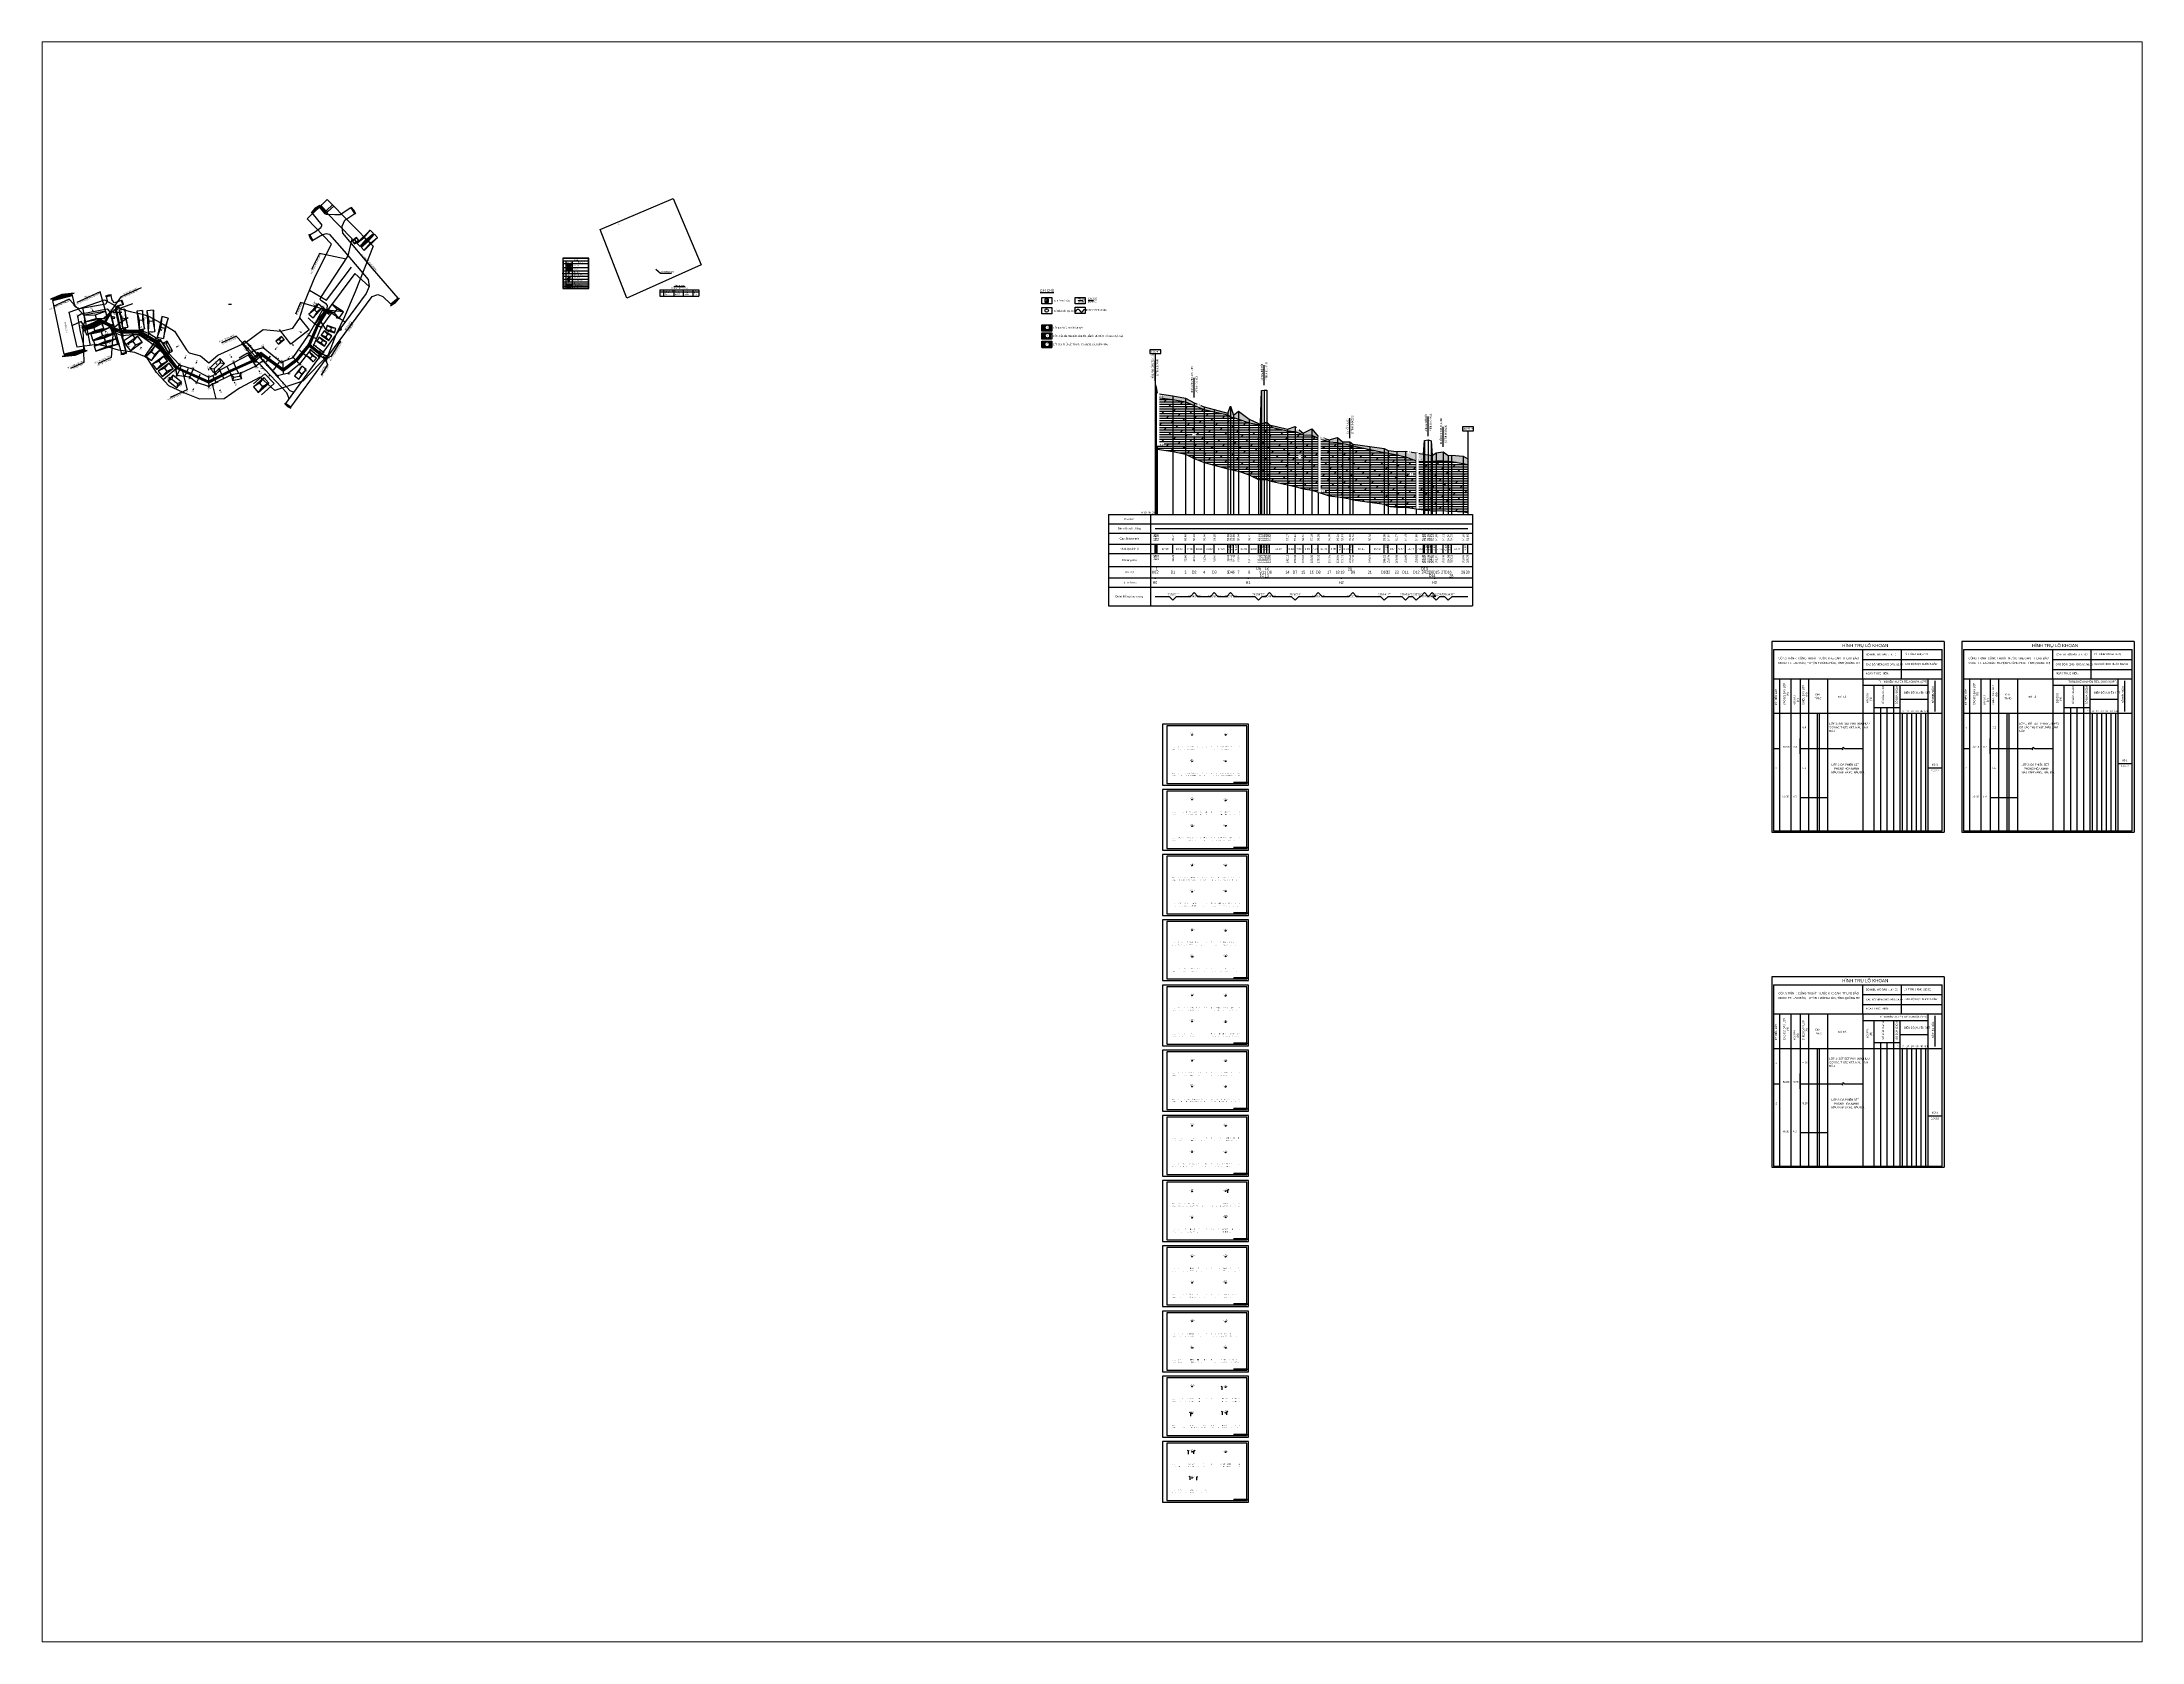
# Paper-space layout 'Layout2' of a CAD drawing. Header units: feet. Extents: x 1.05 to 9.45, y 0.8 to 7.2.
# The model-space entities are those that its viewports show. They can reach past a viewport. Long polylines and large blocks are cut down to what shows.
import ezdxf
from ezdxf.enums import TextEntityAlignment as Align

# ---------------------------------------------------------------- set-up
doc = ezdxf.new("R2010")
doc.units = ezdxf.units.FT
doc.header["$MEASUREMENT"] = 0
doc.set_wipeout_variables(frame=1)
for name, pattern in [('DASHED', [0.75, 0.5, -0.25]), ('DASHED2', [0.375, 0.25, -0.125]), ('DIVIDEX2', [2.5, 1, -0.5, 0, -0.5, 0, -0.5]), ('HIDDEN', [0.375, 0.25, -0.125])]:
    doc.linetypes.add(name, pattern=pattern)
for name, color, linetype in [('1-So hoa', 4, 'Continuous'), ('1-sohoa', 4, 'Continuous'), ('1-text', 2, 'Continuous'), ('bien bao', 5, 'Continuous'), ('Cay', 80, 'Continuous'), ('cocGPMB', 5, 'Continuous'), ('COSBD', 104, 'Continuous'), ('DAU_CO', 3, 'Continuous'), ('DC', 10, 'Continuous'), ('DIA CHAT', 9, 'Continuous'), ('Dia-Chat', 8, 'Continuous'), ('DO', 1, 'Continuous'), ('DONG', 8, 'Continuous'), ('duong bao', 4, 'Continuous'), ('ENTKHIEULT', 3, 'Continuous'), ('ENTPLINETUYEN', 1, 'Continuous'), ('G-C-KBao', 140, 'Continuous'), ('GMMB', 4, 'Continuous'), ('K-TEN', 30, 'Continuous'), ('KH_VAT', 8, 'Continuous'), ('SL-BVTC', 4, 'Continuous'), ('So hoa', 234, 'Continuous'), ('SO-HOA', 34, 'Continuous'), ('SOHOA', 34, 'Continuous'), ('Ten-coc', 1, 'Continuous'), ('TEXT', 7, 'Continuous'), ('Text21-in', 2, 'Continuous'), ('Tieu-De', 4, 'Continuous'), ('tim-coc', 231, 'Continuous'), ('TK', 4, 'Continuous'), ('Ve-coc', 6, 'Continuous'), ('XANH', 3, 'Continuous'), ('XANH_SAM', 5, 'Continuous')]:
    doc.layers.add(name, color=color, linetype=linetype)
doc.layers.add('T - Thay', color=255, linetype='Continuous', lineweight=18)
doc.layers.get('COSBD').off()
doc.layers.get('TK').off()
doc.styles.add('.VnHelve', font='VHHELS.TTF')
doc.styles.add('0-Hoa-thuong', font='VHARIAL.TTF', dxfattribs={"width": 0.7})
doc.styles.add('BINHDO', font='VHARIALN.TTF', dxfattribs={"width": 0.6})
doc.styles.add('IINDAM', font='VHHELS.TTF')
doc.styles.add('in-B', font='VHAVANB.TTF')
doc.styles.add('in-dam', font='VHARIALN.TTF', dxfattribs={"width": 0.8, "height": 4.2})
doc.styles.add('Kten1', font='VHAVAN.TTF')
doc.styles.add('NT-1', font='vntimeh.shx', dxfattribs={"width": 0.55})
doc.styles.get("Standard").update_dxf_attribs({"font": 'VHARIALN.TTF', "height": 2})
doc.styles.add('sty-1', font='VHARIALN.TTF', dxfattribs={"height": 4.2})
doc.styles.add('STYLE1', font='VNARIAL.TTF')
doc.styles.add('TDHEADER', font='VNARIAL.TTF', dxfattribs={"width": 0.7, "height": 2})
doc.styles.add('XL97-1', font='vntimeh.shx', dxfattribs={"width": 0.6})
doc.linetypes.add('FENCELINE2', pattern='A,0.25,-0.1,[132,ltypeshp.shx,S=0.1,R=0,X=-0.1,Y=0],-0.1,1', length=1.45)
doc.dimstyles.new('1-500', dxfattribs={"dimtxt": 0.9, "dimasz": 0.2, "dimexe": 0.2, "dimexo": 0.2, "dimgap": 0.5, "dimtad": 1, "dimdsep": 46, "dimtxsty": 'XL97-1', "dimcen": 0.2, "dimclrd": 8, "dimclre": 8, "dimclrt": 3, "dimadec": 0, "dimazin": 0, "dimtfac": 1, "dimtix": 1, "dimtofl": 0, "dimtmove": 0, "dimatfit": 3, "dimfxl": 0, "dimtolj": 1, "dimtzin": 0, "dimarcsym": 0})
doc.dimstyles.get("Standard").update_dxf_attribs({"dimtxt": 0.18, "dimasz": 0.18, "dimexe": 0.18, "dimexo": 0.0625, "dimgap": 0.09, "dimtad": 0, "dimtih": 1, "dimtoh": 1, "dimdec": 4, "dimzin": 0, "dimdsep": 46, "dimtxsty": 'Standard', "dimcen": 0.09, "dimadec": 0, "dimazin": 0, "dimtfac": 1, "dimtdec": 4, "dimtofl": 0, "dimtmove": 0, "dimatfit": 3, "dimfxl": 0, "dimtolj": 1, "dimtzin": 0, "dimarcsym": 0})

# ---------------------------------------------------------------- blocks, each defined once
blk = doc.blocks.new('NX')
at = {"layer": 'SOHOA'}
blk.add_lwpolyline([(0, -1), (1, -1), (1, 0), (0, 0)], close=True, dxfattribs=at)
for points in [[(0, 0), (0.5, -0.189), (1, 0)], [(0, -1), (0.5, -0.811), (1, -1)], [(0.5, -0.811), (0.5, -0.189)]]:
    blk.add_lwpolyline(points, dxfattribs=at)
blk = doc.blocks.new('hga')
at = {"layer": 'SOHOA'}
blk.add_hatch(color=2, dxfattribs=at).paths.add_polyline_path([(0, -1), (1, -1), (1, 0)])
at = {"layer": 'SOHOA', "color": 1}
blk.add_lwpolyline([(0, -1), (1, -1), (1, 0), (0, 0)], close=True, dxfattribs=at)
at = {"layer": 'SOHOA'}
blk.add_lwpolyline([(0, -1), (1, 0)], dxfattribs=at)
blk = doc.blocks.new('MCD')
at = {"layer": '1-So hoa'}
h = blk.add_hatch(color=7, dxfattribs=at)
h.paths.add_polyline_path([(-0.9, 0.1), (0, 0), (0.1, 0.9, 0.414214)])
h.paths.add_polyline_path([(-0.1, -0.9, 0.414214), (0.9, -0.1), (0, 0)])
at = {"layer": '1-So hoa', "color": 7}
blk.add_circle((0, 0), 0.906, dxfattribs=at)
blk = doc.blocks.new('Dien luc')
at = {"layer": '1-So hoa'}
for points in [[(0, 0, 0, 0, 0), (-2, 0.3, 1.89, 0, 0), (-2.5, 0.5, 0.27, 0, 0)], [(0, 0, 0, 0, 0), (2, -0.3, 1.89, 0, 0), (2.5, -0.5, 0.27, 0, 0)]]:
    blk.add_lwpolyline(points, format="xyseb", dxfattribs=at)
at = {"layer": '1-So hoa', "const_width": 0.456}
blk.add_lwpolyline([(0.2, 0, 1), (-0.2, 0, 1)], format="xyb", close=True, dxfattribs=at)
blk = doc.blocks.new('bb2')
at = {"layer": 'bien bao', "color": 6}
blk.add_line((4990, 10099, -120), (4987, 10095, -120), dxfattribs=at)
blk.add_lwpolyline([(4984, 10103), (4996, 10096), (4996, 10109)], close=True, dxfattribs=at)
at = {"layer": 'bien bao'}
blk.add_lwpolyline([(4986, 10103), (4995, 10097), (4995, 10108)], close=True, dxfattribs=at)
blk = doc.blocks.new('NT')
at = {"layer": 'So hoa'}
blk.add_lwpolyline([(-0.5, -0.5), (0.5, -0.5), (0.5, 0.5), (-0.5, 0.5)], close=True, dxfattribs=at)
for points in [[(-0.5, 0.5), (0.5, -0.5)], [(0.5, 0.5), (-0.5, -0.5)]]:
    blk.add_lwpolyline(points, dxfattribs=at)
blk = doc.blocks.new('cds')
at = {"layer": 'Text21-in'}
h = blk.add_hatch(color=5, dxfattribs=at)
h.set_gradient(color1=(0, 0, 255), one_color=1, tint=1, name='INVSPHERICAL')
h.paths.add_polyline_path([(1.2, -0.3), (2.1, 0, 1), (1.7, 1.2), (0.8, 0.9, 1)])
at = {"color": 132, "const_width": 0.218}
blk.add_lwpolyline([(-0.3, 0.3, 625.882862), (-0.3, 0.3, 0.001598)], format="xyb", close=True, dxfattribs=at)
at = {"color": 132, "const_width": 0.2}
for points in [[(1.2, -0.3, -1), (0.8, 0.9)], [(1.7, 1.2, -1), (2.1, 0)]]:
    blk.add_lwpolyline(points, format="xyb", dxfattribs=at)
for points in [[(0.8, 0.9), (1.7, 1.2)], [(1.2, -0.3), (2.1, 0)]]:
    blk.add_lwpolyline(points, dxfattribs=at)
blk = doc.blocks.new('CAY 01')
at = {"layer": 'Cay', "color": 82}
for p in [(-1.2, -0.2), (-0.2, 1.2), (1.2, 0.4), (0.6, -1.1)]:
    blk.add_line(p, (0, 0), dxfattribs=at)
at = {"layer": 'Cay', "color": 82, "extrusion": (7.02789e-17, -3.49836e-17, -1)}
for centre, major_axis, ratio, start_param, end_param in [((-0.9, 0.1), (-0.202, 0.202), 0.999999, 4.411376, 5.51677), ((-0.4, 0.3), (-0.126, 0.375), 0.999998, 3.756806, 4.981064), ((-0.4, 0.8), (-0.202, 0.202), 0.999999, 4.411376, 5.51677), ((0.2, -0.3), (-0.123, 0.366), 0.999998, 0.059832, 1.808803)]:
    blk.add_ellipse(centre, major_axis=major_axis, ratio=ratio, start_param=start_param, end_param=end_param, dxfattribs=at)
at = {"layer": 'Cay', "color": 82, "extrusion": (7.68578e-17, -3.27776e-17, -1)}
for centre, major_axis, start_param, end_param in [((-0.6, 0.4), (-0.455, 0.455), 4.547273, 5.058708), ((-0.5, 0.4), (-0.455, 0.455), 4.547273, 5.058708), ((-0.1, 1.1), (-0.455, 0.455), 4.547273, 5.058708), ((-0.3, 0.7), (-0.202, 0.202), 0.468429, 1.573821), ((0.8, 0.5), (-0.202, 0.202), 1.864691, 2.970086)]:
    blk.add_ellipse(centre, major_axis=major_axis, ratio=0.999999, start_param=start_param, end_param=end_param, dxfattribs=at)
at = {"layer": 'Cay', "color": 82, "extrusion": (2.84047e-17, 6.80729e-17, -1)}
for centre, major_axis, ratio, start_param, end_param in [((-0.8, 0.1), (-0.202, 0.202), 0.999999, 4.411376, 5.51677), ((0, -0.6), (-0.211, 0.629), 0.999998, -1.135327, -0.373222)]:
    blk.add_ellipse(centre, major_axis=major_axis, ratio=ratio, start_param=start_param, end_param=end_param, dxfattribs=at)
at = {"layer": 'Cay', "color": 82, "extrusion": (2.18258e-17, 6.5867e-17, -1)}
for centre, major_axis, ratio, start_param, end_param in [((-0.4, 0.5), (-0.211, 0.629), 0.999998, 3.863446, 4.625551), ((-0.2, -0.6), (-0.455, 0.455), 0.999999, 2.627412, 3.138847)]:
    blk.add_ellipse(centre, major_axis=major_axis, ratio=ratio, start_param=start_param, end_param=end_param, dxfattribs=at)
at = {"layer": 'Cay', "color": 82, "extrusion": (5.26312e-17, 1.76477e-17, -1)}
for centre, major_axis, start_param, end_param in [((-0.6, 0.3), (-0.126, 0.375), 3.756787, 4.981045), ((-0.1, 0.6), (-0.211, 0.629), 1.831879, 2.593984), ((0.1, 0.6), (-0.211, 0.629), 1.831916, 2.594021), ((-0.3, -0.3), (-0.123, 0.366), 1.456105, 3.205076)]:
    blk.add_ellipse(centre, major_axis=major_axis, ratio=0.999998, start_param=start_param, end_param=end_param, dxfattribs=at)
at = {"layer": 'Cay', "color": 82, "extrusion": (3.94734e-17, 1.32358e-17, -1)}
for centre, major_axis, ratio, start_param, end_param in [((-1, 0.6), (-0.219, 0.219), 0.999999, 2.76203, 3.522865), ((0.2, 0.4), (-0.126, 0.375), 0.999998, 1.476532, 2.70079), ((0, -0.7), (-0.219, 0.219), 0.999999, 3.684064, 4.444898)]:
    blk.add_ellipse(centre, major_axis=major_axis, ratio=ratio, start_param=start_param, end_param=end_param, dxfattribs=at)
at = {"layer": 'Cay', "color": 82, "extrusion": (2.08928e-18, 5.92491e-17, -1)}
blk.add_ellipse((-0.9, 0.5), major_axis=(-0.101, 0.101), ratio=0.999999, start_param=2.22906, end_param=4.306098, dxfattribs=at)
at = {"layer": 'Cay', "color": 82, "extrusion": (7.89469e-17, 2.64713e-17, -1)}
blk.add_ellipse((-0.1, 0.6), major_axis=(-0.211, 0.629), ratio=0.999998, start_param=3.863453, end_param=4.625558, dxfattribs=at)
at = {"layer": 'Cay', "color": 82, "extrusion": (4.60523e-17, 1.54417e-17, -1)}
for centre, major_axis, ratio, start_param, end_param in [((0, 0.5), (-0.186, 0.553), 0.999998, 3.694382, 4.768132), ((0.1, 0.9), (-0.202, 0.202), 0.999999, 5.982174, 7.087566), ((0.2, -0.5), (-0.211, 0.629), 0.999998, 0.547474, 1.309579), ((0.5, -0.4), (-0.211, 0.629), 0.999998, 0.547261, 1.309365), ((0.5, -0.1), (-0.126, 0.375), 0.999998, 2.87287, 4.097128), ((0.6, -0.3), (-0.126, 0.375), 0.999998, 2.87287, 4.097128)]:
    blk.add_ellipse(centre, major_axis=major_axis, ratio=ratio, start_param=start_param, end_param=end_param, dxfattribs=at)
at = {"layer": 'Cay', "color": 82, "extrusion": (9.00156e-17, -2.83657e-17, -1)}
blk.add_ellipse((-0.2, 0.4), major_axis=(-0.123, 0.366), ratio=0.999998, start_param=3.376013, end_param=5.124984, dxfattribs=at)
at = {"layer": 'Cay', "color": 82, "extrusion": (4.60523e-17, 1.54418e-17, -1)}
for centre, major_axis, start_param, end_param in [((-0.6, 0.2), (-0.211, 0.629), 0.435975, 1.19808), ((-0.6, 0), (-0.211, 0.629), 0.435428, 1.197533), ((-0.3, -0.2), (-0.098, 0.293), 3.032552, 4.260276)]:
    blk.add_ellipse(centre, major_axis=major_axis, ratio=0.999998, start_param=start_param, end_param=end_param, dxfattribs=at)
at = {"layer": 'Cay', "color": 82, "extrusion": (-4.4899e-18, 5.70432e-17, -1)}
for centre, start_param, end_param in [((-0.4, 0.5), 0.080484, 1.304741), ((-0.4, 0.3), 0.080561, 1.304819)]:
    blk.add_ellipse(centre, major_axis=(-0.126, 0.375), ratio=0.999998, start_param=start_param, end_param=end_param, dxfattribs=at)
at = {"layer": 'Cay', "color": 82, "extrusion": (1.52469e-17, 6.3661e-17, -1)}
for centre, major_axis, start_param, end_param in [((-0.4, 0.1), (-0.123, 0.366), -0.063433, 1.685537), ((-1.3, 0.2), (-0.43, 1.27), 2.015532, 2.734281)]:
    blk.add_ellipse(centre, major_axis=major_axis, ratio=0.999998, start_param=start_param, end_param=end_param, dxfattribs=at)
at = {"layer": 'Cay', "color": 82, "extrusion": (6.57891e-17, 2.20595e-17, -1)}
for centre, major_axis, start_param, end_param in [((-0.5, -0.2), (-0.186, 0.553), 0.293538, 1.367288), ((0.6, -0.2), (-0.126, 0.375), 0.440739, 1.664996)]:
    blk.add_ellipse(centre, major_axis=major_axis, ratio=0.999998, start_param=start_param, end_param=end_param, dxfattribs=at)
at = {"layer": 'Cay', "color": 82, "extrusion": (7.68577e-17, -3.27778e-17, -1)}
blk.add_ellipse((-0.5, 0.4), major_axis=(-0.455, 0.455), ratio=0.999999, start_param=0.926489, end_param=1.437924, dxfattribs=at)
at = {"layer": 'Cay', "color": 82, "extrusion": (5.26313e-17, 1.76475e-17, -1)}
for centre, major_axis, start_param, end_param in [((0.4, 0.6), (-0.455, 0.455), 6.118071, 6.629506), ((0.4, 0.5), (-0.455, 0.455), 6.118071, 6.629506), ((0.2, -0.9), (-0.202, 0.202), 2.491515, 3.596908)]:
    blk.add_ellipse(centre, major_axis=major_axis, ratio=0.999999, start_param=start_param, end_param=end_param, dxfattribs=at)
at = {"layer": 'Cay', "color": 82, "extrusion": (2.63156e-17, 8.82391e-18, -1)}
blk.add_ellipse((0.1, 0.8), major_axis=(-0.202, 0.202), ratio=0.999999, start_param=5.982174, end_param=7.087566, dxfattribs=at)
at = {"layer": 'Cay', "color": 82, "extrusion": (9.45054e-17, -8.54089e-17, -1)}
blk.add_ellipse((0.3, 0.6), major_axis=(-0.126, 0.375), ratio=0.999998, start_param=-0.955357, end_param=0.268901, dxfattribs=at)
at = {"layer": 'Cay', "color": 82, "extrusion": (8.66793e-18, 6.14551e-17, -1)}
blk.add_ellipse((0.5, 0.4), major_axis=(-0.211, 0.629), ratio=0.999998, start_param=-0.848945, end_param=-0.08684, dxfattribs=at)
at = {"layer": 'Cay', "color": 82, "extrusion": (2.84049e-17, 6.80729e-17, -1)}
blk.add_ellipse((0.6, 0.1), major_axis=(-0.211, 0.629), ratio=0.999998, start_param=-0.848795, end_param=-0.08669, dxfattribs=at)
at = {"layer": 'Cay', "color": 82, "extrusion": (8.34367e-17, -3.05717e-17, -1)}
blk.add_ellipse((0.3, 0.4), major_axis=(-0.126, 0.375), ratio=0.999998, start_param=-0.955357, end_param=0.268901, dxfattribs=at)
at = {"layer": 'Cay', "color": 82, "extrusion": (4.39633e-17, -4.38074e-17, -1)}
blk.add_ellipse((0.4, 0.2), major_axis=(-0.123, 0.366), ratio=0.999998, start_param=-1.336464, end_param=0.412507, dxfattribs=at)
at = {"layer": 'Cay', "color": 82, "extrusion": (1.07663e-16, -8.0997e-17, -1)}
blk.add_ellipse((0.5, 0), major_axis=(-0.186, 0.553), ratio=0.999998, start_param=-1.018148, end_param=0.055602, dxfattribs=at)
at = {"layer": 'Cay', "color": 82, "extrusion": (3.28945e-17, 1.10298e-17, -1)}
for centre, major_axis, start_param, end_param in [((0, 0.4), (-0.123, 0.366), 1.332743, 3.081714), ((0.1, -0.5), (-0.185, 0.553), 0.378022, 1.451772)]:
    blk.add_ellipse(centre, major_axis=major_axis, ratio=0.999998, start_param=start_param, end_param=end_param, dxfattribs=at)
at = {"layer": 'Cay', "color": 82, "extrusion": (1.7336e-17, 1.2291e-16, -1)}
for centre, major_axis, start_param, end_param in [((-0.3, 0.5), (-0.186, 0.553), 1.689599, 2.763349), ((-0.3, -0.1), (-0.102, 0.304), 2.817938, 4.177891)]:
    blk.add_ellipse(centre, major_axis=major_axis, ratio=0.999998, start_param=start_param, end_param=end_param, dxfattribs=at)
at = {"layer": 'Cay', "color": 82, "extrusion": (7.68577e-17, -3.2778e-17, -1)}
blk.add_ellipse((-0.1, 1.1), major_axis=(-0.455, 0.455), ratio=0.999999, start_param=2.322753, end_param=2.834189, dxfattribs=at)
at = {"layer": 'Cay', "color": 82, "extrusion": (9.45058e-17, -8.54085e-17, -1)}
blk.add_ellipse((0.2, 0.9), major_axis=(-0.202, 0.202), ratio=0.999999, start_param=1.864691, end_param=2.970086, dxfattribs=at)
at = {"layer": 'Cay', "color": 82, "extrusion": (8.55258e-17, 2.86775e-17, -1)}
blk.add_ellipse((0.4, -0.2), major_axis=(-0.126, 0.375), ratio=0.999998, start_param=0.440789, end_param=1.665047, dxfattribs=at)
at = {"layer": 'Cay', "color": 82, "extrusion": (2.18257e-17, 6.5867e-17, -1)}
blk.add_ellipse((0.4, 0.5), major_axis=(-0.126, 0.375), ratio=0.999998, start_param=1.476532, end_param=2.70079, dxfattribs=at)
at = {"layer": 'Cay', "color": 82, "extrusion": (3.49834e-17, 7.0279e-17, -1)}
blk.add_ellipse((0.7, 0.5), major_axis=(-0.202, 0.202), ratio=0.999999, start_param=1.864691, end_param=2.970086, dxfattribs=at)
at = {"layer": 'Cay', "color": 82, "extrusion": (7.02788e-17, -3.49837e-17, -1)}
blk.add_ellipse((0.3, 0.6), major_axis=(-0.455, 0.455), ratio=0.999999, start_param=2.322753, end_param=2.834189, dxfattribs=at)
at = {"layer": 'Cay', "color": 82, "extrusion": (5.71213e-17, -3.93952e-17, -1)}
blk.add_ellipse((0.6, -0.3), major_axis=(-0.455, 0.455), ratio=0.999999, start_param=1.231147, end_param=1.742582, dxfattribs=at)
at = {"layer": 'Cay', "color": 82, "extrusion": (5.92101e-17, 1.98536e-17, -1)}
for centre, major_axis, ratio, start_param, end_param in [((0.8, 0), (-0.202, 0.202), 0.999999, 1.095251, 2.200644), ((0.9, 0.1), (-0.202, 0.202), 0.999999, 1.095251, 2.200644), ((0.6, 0), (-0.211, 0.629), 0.999998, 3.228243, 3.990348)]:
    blk.add_ellipse(centre, major_axis=major_axis, ratio=ratio, start_param=start_param, end_param=end_param, dxfattribs=at)
at = {"layer": 'Cay', "color": 82, "extrusion": (6.37001e-17, -3.71893e-17, -1)}
blk.add_ellipse((0.4, 0.6), major_axis=(-0.455, 0.455), ratio=0.999999, start_param=2.322753, end_param=2.834189, dxfattribs=at)
at = {"layer": 'Cay', "color": 82, "extrusion": (7.68577e-17, -3.27779e-17, -1)}
blk.add_ellipse((0.7, -0.3), major_axis=(-0.455, 0.455), ratio=0.999999, start_param=1.231147, end_param=1.742582, dxfattribs=at)
at = {"layer": 'Cay', "color": 82, "extrusion": (-1.55585e-17, 1.1188e-16, -1)}
blk.add_ellipse((-0.9, -0.4), major_axis=(-0.202, 0.202), ratio=0.999999, start_param=5.180817, end_param=6.286211, dxfattribs=at)
at = {"layer": 'Cay', "color": 82, "extrusion": (4.81412e-17, 7.4691e-17, -1)}
blk.add_ellipse((-0.5, -0.5), major_axis=(-0.455, 0.455), ratio=0.999999, start_param=5.638879, end_param=6.150314, dxfattribs=at)
at = {"layer": 'Cay', "color": 82, "extrusion": (5.92102e-17, 1.98535e-17, -1)}
blk.add_ellipse((-0.7, -0.3), major_axis=(-0.202, 0.202), ratio=0.999999, start_param=5.180817, end_param=6.286211, dxfattribs=at)
at = {"layer": 'Cay', "color": 82, "extrusion": (2.84046e-17, 6.8073e-17, -1)}
blk.add_ellipse((-0.4, -0.5), major_axis=(-0.455, 0.455), ratio=0.999999, start_param=5.638879, end_param=6.150314, dxfattribs=at)
at = {"layer": 'Cay', "color": 82, "extrusion": (1.52468e-17, 6.3661e-17, -1)}
blk.add_ellipse((-0.5, -0.4), major_axis=(-0.126, 0.375), ratio=0.999998, start_param=-1.490474, end_param=-0.266216, dxfattribs=at)
at = {"layer": 'Cay', "color": 82, "extrusion": (8.34367e-17, -3.05716e-17, -1)}
blk.add_ellipse((-0.2, -0.6), major_axis=(-0.211, 0.629), ratio=0.999998, start_param=-1.135067, end_param=-0.372962, dxfattribs=at)
at = {"layer": 'Cay', "color": 82, "extrusion": (6.5789e-17, 2.20597e-17, -1)}
blk.add_ellipse((-0.3, -0.4), major_axis=(-0.126, 0.375), ratio=0.999998, start_param=-1.490474, end_param=-0.266216, dxfattribs=at)
at = {"layer": 'Cay', "color": 82, "extrusion": (7.68578e-17, -3.27777e-17, -1)}
blk.add_ellipse((-0.6, -0.7), major_axis=(-0.0998, 0.0998), ratio=0.999999, start_param=3.37758, end_param=5.747658, dxfattribs=at)
at = {"layer": 'Cay', "color": 82, "extrusion": (3.49835e-17, 7.02789e-17, -1)}
blk.add_ellipse((-0.5, -0.6), major_axis=(-0.14, 0.14), ratio=0.999999, start_param=3.693951, end_param=5.150767, dxfattribs=at)
at = {"layer": 'Cay', "color": 82, "extrusion": (1.52468e-17, 6.36611e-17, -1)}
blk.add_ellipse((-0.4, -0.6), major_axis=(-0.0998, 0.0998), ratio=0.999999, start_param=3.37758, end_param=5.747658, dxfattribs=at)
at = {"layer": 'Cay', "color": 82, "extrusion": (1.31578e-17, 4.41193e-18, -1)}
blk.add_ellipse((-0.1, -0.4), major_axis=(-0.123, 0.366), ratio=0.999998, start_param=4.648964, end_param=6.397934, dxfattribs=at)
at = {"layer": 'Cay', "color": 82, "extrusion": (5.26313e-17, 1.76476e-17, -1)}
for centre, major_axis, start_param, end_param in [((-0.3, 0.7), (-0.332, 0.992), 3.23571, 3.632569), ((0.2, -0.5), (-0.186, 0.553), -1.277229, -0.203479)]:
    blk.add_ellipse(centre, major_axis=major_axis, ratio=0.999998, start_param=start_param, end_param=end_param, dxfattribs=at)
at = {"layer": 'Cay', "color": 82, "extrusion": (7.23679e-17, 2.42656e-17, -1)}
for centre, major_axis, start_param, end_param in [((-0.3, -0.4), (-0.06, 0.18), 2.42387, 4.869109), ((-0.2, -0.4), (-0.126, 0.375), 1.837067, 3.061324)]:
    blk.add_ellipse(centre, major_axis=major_axis, ratio=0.999998, start_param=start_param, end_param=end_param, dxfattribs=at)
at = {"layer": 'Cay', "color": 82, "extrusion": (5.92102e-17, 1.98536e-17, -1)}
blk.add_ellipse((-0.4, -0.5), major_axis=(-0.14, 0.14), ratio=0.999999, start_param=3.693951, end_param=5.150767, dxfattribs=at)
at = {"layer": 'Cay', "color": 82, "extrusion": (3.94735e-17, 1.32356e-17, -1)}
blk.add_ellipse((-0.2, -0.4), major_axis=(-0.219, 0.219), ratio=0.999999, start_param=3.684064, end_param=4.444898, dxfattribs=at)
at = {"layer": 'Cay', "color": 82, "extrusion": (4.15624e-17, 7.24849e-17, -1)}
blk.add_ellipse((-0.2, -0.6), major_axis=(-0.101, 0.101), ratio=0.999999, start_param=2.90083, end_param=4.977867, dxfattribs=at)
at = {"layer": 'Cay', "color": 82, "extrusion": (2.63156e-17, 8.82387e-18, -1)}
blk.add_ellipse((-0.5, -0.2), major_axis=(-0.186, 0.553), ratio=0.999998, start_param=1.774437, end_param=2.848187, dxfattribs=at)
at = {"layer": 'Cay', "color": 82, "extrusion": (4.81415e-17, 7.46908e-17, -1)}
blk.add_ellipse((0, 0.1), major_axis=(-0.438, 0.438), ratio=0.999999, start_param=3.735688, end_param=4.229935, dxfattribs=at)
at = {"layer": 'Cay', "color": 82, "extrusion": (7.68578e-17, -3.27775e-17, -1)}
for centre, major_axis, ratio, start_param, end_param in [((0, -0.4), (-0.068, 0.204), 0.999998, 2.530384, 4.265536), ((0.9, -0.2), (-0.101, 0.101), 0.999999, 2.90083, 4.977867)]:
    blk.add_ellipse(centre, major_axis=major_axis, ratio=ratio, start_param=start_param, end_param=end_param, dxfattribs=at)
at = {"layer": 'Cay', "color": 82, "extrusion": (6.37e-17, -3.71895e-17, -1)}
blk.add_ellipse((-0.1, -0.9), major_axis=(-0.101, 0.101), ratio=0.999999, start_param=2.90083, end_param=4.977867, dxfattribs=at)
at = {"layer": 'Cay', "color": 82, "extrusion": (8.55258e-17, 2.86774e-17, -1)}
blk.add_ellipse((0, -0.1), major_axis=(-0.137, 0.137), ratio=0.999999, start_param=3.087542, end_param=4.452905, dxfattribs=at)
at = {"layer": 'Cay', "color": 82, "extrusion": (7.68579e-17, -3.27774e-17, -1)}
blk.add_ellipse((0, -0.2), major_axis=(-0.0985, 0.0985), ratio=0.999999, start_param=2.455487, end_param=4.914693, dxfattribs=at)
at = {"layer": 'Cay', "color": 82, "extrusion": (1.52467e-17, 6.36611e-17, -1)}
blk.add_ellipse((-0.5, -0.3), major_axis=(-0.211, 0.629), ratio=0.999998, start_param=1.943789, end_param=2.705893, dxfattribs=at)
at = {"layer": 'Cay', "color": 82, "extrusion": (9.86836e-17, 3.30894e-17, -1)}
blk.add_ellipse((0.4, 0.3), major_axis=(-0.186, 0.553), ratio=0.999998, start_param=3.085992, end_param=4.159741, dxfattribs=at)
at = {"layer": 'Cay', "color": 82, "extrusion": (7.2368e-17, 2.42655e-17, -1)}
blk.add_ellipse((0.4, 0.1), major_axis=(-0.123, 0.366), ratio=0.999998, start_param=2.728984, end_param=4.477955, dxfattribs=at)
at = {"layer": 'Cay', "color": 82, "extrusion": (7.89468e-17, 2.64716e-17, -1)}
blk.add_ellipse((-0.1, -0.6), major_axis=(-0.126, 0.375), ratio=0.999998, start_param=1.83684, end_param=3.061098, dxfattribs=at)
at = {"layer": 'Cay', "color": 82, "extrusion": (5.71211e-17, -3.93955e-17, -1)}
blk.add_ellipse((-0.4, -0.5), major_axis=(-0.211, 0.629), ratio=0.999998, start_param=1.943789, end_param=2.705893, dxfattribs=at)
at = {"layer": 'Cay', "color": 82, "extrusion": (2.63156e-17, 8.82386e-18, -1)}
blk.add_ellipse((0.5, 0.2), major_axis=(-0.211, 0.629), ratio=0.999998, start_param=3.228207, end_param=3.990312, dxfattribs=at)
at = {"layer": 'Cay', "color": 82, "extrusion": (2.18255e-17, 6.58671e-17, -1)}
blk.add_ellipse((0.2, -0.8), major_axis=(-0.202, 0.202), ratio=0.999999, start_param=2.491515, end_param=3.596908, dxfattribs=at)
at = {"layer": 'Cay', "color": 82, "extrusion": (5.26312e-17, 1.76478e-17, -1)}
blk.add_ellipse((-0.1, -0.7), major_axis=(-0.455, 0.455), ratio=0.999999, start_param=2.627412, end_param=3.138847, dxfattribs=at)
at = {"layer": 'Cay', "color": 82, "extrusion": (6.36999e-17, -3.71898e-17, -1)}
blk.add_ellipse((0.6, -0.2), major_axis=(-0.455, 0.455), ratio=0.999999, start_param=3.719017, end_param=4.230451, dxfattribs=at)
at = {"layer": 'Cay', "color": 82, "extrusion": (8.34368e-17, -3.05716e-17, -1)}
blk.add_ellipse((0.6, -0.6), major_axis=(-0.202, 0.202), ratio=0.999999, start_param=3.260956, end_param=4.366348, dxfattribs=at)
at = {"layer": 'Cay', "color": 82, "extrusion": (4.81413e-17, 7.46909e-17, -1)}
blk.add_ellipse((0.6, -0.7), major_axis=(-0.202, 0.202), ratio=0.999999, start_param=3.260956, end_param=4.366348, dxfattribs=at)
at = {"layer": 'Cay', "color": 82, "extrusion": (9.00156e-17, -2.83658e-17, -1)}
blk.add_ellipse((0.7, -0.3), major_axis=(-0.455, 0.455), ratio=0.999999, start_param=3.719017, end_param=4.230451, dxfattribs=at)
at = {"layer": 'Cay', "color": 82, "extrusion": (1.73352e-17, 1.2291e-16, -1)}
blk.add_ellipse((1, 0), major_axis=(-0.219, 0.219), ratio=0.999999, start_param=3.684064, end_param=4.444898, dxfattribs=at)
blk = doc.blocks.new('A$C0D0E2D5D')
at = {"layer": 'SL-BVTC'}
blk.add_blockref('CAY 01', (0, 0), dxfattribs=at)
blk = doc.blocks.new('A$C38D81ADC')
at = {"layer": 'G-C-KBao', "extrusion": (0.633189, 0.158218, 0.757653)}
h = blk.add_hatch(color=8, dxfattribs=at)
edge = h.paths.add_edge_path()
edge.add_line((-4.58, -0.35), (-4.08, -0.31))
edge.add_line((-4.08, -0.31), (-4.08, -0.15))
edge.add_line((-4.08, -0.15), (0, -0.16))
edge.add_line((0, -0.16), (0.01, -0.32))
edge.add_line((0.01, -0.32), (0.4, -0.31))
edge.add_line((0.4, -0.31), (-2.07, -0.79))
edge.add_line((-2.07, -0.79), (-4.58, -0.35))
h = blk.add_hatch(color=8, dxfattribs=at)
edge = h.paths.add_edge_path()
edge.add_line((-4.58, -0.35), (-4.08, -0.31))
edge.add_line((-4.08, -0.31), (-4.08, -0.15))
edge.add_line((-4.08, -0.15), (0, -0.16))
edge.add_line((0, -0.16), (0.01, -0.32))
edge.add_line((0.01, -0.32), (0.4, -0.31))
edge.add_line((0.4, -0.31), (-2.07, -0.79))
edge.add_line((-2.07, -0.79), (-4.58, -0.35))
h = blk.add_hatch(color=8, dxfattribs=at)
edge = h.paths.add_edge_path()
edge.add_line((-4.58, -0.35), (-4.08, -0.31))
edge.add_line((-4.08, -0.31), (-4.08, -0.15))
edge.add_line((-4.08, -0.15), (0, -0.16))
edge.add_line((0, -0.16), (0.01, -0.32))
edge.add_line((0.01, -0.32), (0.4, -0.31))
edge.add_line((0.4, -0.31), (-2.07, -0.79))
edge.add_line((-2.07, -0.79), (-4.58, -0.35))
at = {"layer": 'G-C-KBao', "color": 8, "extrusion": (0.633189, 0.158218, 0.757653)}
blk.add_lwpolyline([(0, 0.14), (-4.09, 0.14), (-4.09, 0.01), (0, 0)], close=True, dxfattribs=at)
at = {"layer": 'G-C-KBao', "color": 8, "extrusion": (0.633189, 0.158218, 0.757653), "elevation": 0}
blk.add_lwpolyline([(0, -0.16), (-4.08, -0.15), (-4.08, -0.31), (-4.58, -0.35), (-2.07, -0.79), (0.4, -0.31), (0.01, -0.32)], close=True, dxfattribs=at)
blk.add_lwpolyline([(0, -0.16), (-4.08, -0.15), (-4.08, -0.31), (-4.58, -0.35), (-2.07, -0.79), (0.4, -0.31), (0.01, -0.32)], close=True, dxfattribs=at)
blk.add_lwpolyline([(0, -0.16), (-4.08, -0.15), (-4.08, -0.31), (-4.58, -0.35), (-2.07, -0.79), (0.4, -0.31), (0.01, -0.32)], close=True, dxfattribs=at)
blk = doc.blocks.new('CrSectionFlag')
at = {"layer": 'DAU_CO', "linetype": 'Continuous'}
blk.add_line((0, -3), (0, 0), dxfattribs=at)
for points in [[(1, -3), (-3, 0), (-4, -2), (-2, -1)], [(-1, -3), (3, 0), (4, -2), (2, -1)]]:
    blk.add_lwpolyline(points, dxfattribs=at)
blk = doc.blocks.new('ChieuDungVat2')
at = {"layer": 'KH_VAT', "color": 6}
for points in [[(-2, 15), (6, 19)], [(0, 0), (0, 16)]]:
    blk.add_lwpolyline(points, dxfattribs=at)
blk = doc.blocks.new('ChieuDungVat1')
at = {"layer": 'KH_VAT', "color": 6}
for points in [[(2, 15), (-6, 19)], [(0, 0), (0, 16)]]:
    blk.add_lwpolyline(points, dxfattribs=at)
blk = doc.blocks.new('kt8')
at = {"layer": 'Defpoints', "color": 101}
blk.add_lwpolyline([(-4.2, -1.6), (79.6, -1.6), (79.6, 57.6), (-4.2, 57.6)], close=True, dxfattribs=at)
at = {"layer": 'K-TEN', "color": 240}
for p, q in [((78, 56), (0, 56)), ((0, 56), (0, 0)), ((78, 0), (78, 56)), ((0, 0), (78, 0))]:
    blk.add_line(p, q, dxfattribs=at)
at = {"layer": 'K-TEN', "color": 231}
for p, q in [((65.2, 1.3), (78, 1.3)), ((78, 0), (65.2, 0)), ((78, 1.3), (78, 0))]:
    blk.add_line(p, q, dxfattribs=at)
blk.add_lwpolyline([(65.2, 1.3), (65.2, 0)], dxfattribs=at)
at = {"layer": 'K-TEN', "style": 'Kten1'}
blk.add_text('Tr¾c ngang                  Tû lÖ: 1/200 ', height=0.48, dxfattribs=at).set_placement((65.6, 0.4))
blk = doc.blocks.new('A$C65290C23')
at = {"layer": 'TEXT', "xscale": 1.102499999999964, "yscale": 1.102499999999964, "zscale": 1.102499999999964}
blk.add_blockref('kt8', (-91.4, 1.8), dxfattribs=at)
blk = doc.blocks.new('A$C159677B4')
at = {"layer": 'COSBD'}
blk.add_blockref('A$C65290C23', (3.6, -65.3), dxfattribs=at)
blk = doc.blocks.new('tc')
at = {"layer": 'duong bao', "color": 9, "linetype": 'HIDDEN', "flags": 128}
for points in [[(-1.5, 0.9), (0, 3.5)], [(1.3, 2.7), (0, 3.5)], [(-1.5, -0.9), (0, -3.5)], [(1.3, -2.7), (0, -3.5)]]:
    blk.add_lwpolyline(points, dxfattribs=at)
at = {"layer": 'duong bao', "flags": 128}
for points in [[(-0.9, 0.9), (0.3, 3)], [(-0.5, 0.9), (0.7, 2.8)], [(0, 0.9), (1, 2.6)], [(1, 2.6), (0.3, 3)], [(-0.9, -0.9), (0.3, -3)], [(-0.5, -0.9), (0.7, -2.8)], [(0, -0.9), (1, -2.6)], [(1, -2.6), (0.3, -3)]]:
    blk.add_lwpolyline(points, dxfattribs=at)
at = {"layer": 'duong bao', "color": 8, "flags": 128}
for points in [[(-0.9, 0.9), (0.3, 3)], [(-0.9, 0.9), (0.3, 3)], [(-0.8, 0.9), (0.4, 3)], [(-0.7, 0.9), (0.5, 2.9)], [(-0.6, 0.9), (0.5, 2.9)], [(-0.9, -0.9), (0.3, -3)], [(-0.9, -0.9), (0.3, -3)], [(-0.8, -0.9), (0.4, -3)], [(-0.7, -0.9), (0.5, -2.9)], [(-0.6, -0.9), (0.5, -2.9)]]:
    blk.add_lwpolyline(points, dxfattribs=at)
at = {"layer": 'duong bao', "color": 9, "linetype": 'HIDDEN'}
for points in [[(0, 0.9), (0.2, 0.9)], [(0.2, 0.9), (1.3, 2.7)], [(0, -0.9), (0.2, -0.9)], [(0.2, -0.9), (1.3, -2.7)]]:
    blk.add_lwpolyline(points, dxfattribs=at)
blk = doc.blocks.new('cgpmb')
at = {"layer": 'cocGPMB'}
blk.add_lwpolyline([(-0.5, -0.5), (0.5, -0.5), (0.5, 0.5), (-0.5, 0.5)], close=True, dxfattribs=at)
for points in [[(-0.5, 0.5), (0.5, -0.5)], [(-0.5, -0.5), (0.5, 0.5)]]:
    blk.add_lwpolyline(points, dxfattribs=at)

msp = doc.modelspace()

# ---------------------------------------------------------------- hatches: boundary and pattern name
at = {"layer": '1-So hoa'}
h = msp.add_hatch(dxfattribs=at)
h.set_pattern_fill('ANSI31', color=253, scale=1.44, style=0)
h.set_pattern_definition([(45, (2914.6572, 4993.83706), (-0.127279, 0.127279), [])])
h.paths.add_polyline_path([(2914.7, 4996.3), (2918.3, 4996.3), (2918.3, 4993.8), (2914.7, 4993.8)])
at = {"layer": 'Dia-Chat'}
msp.add_hatch(color=8, dxfattribs=at).paths.add_polyline_path([(3431.1, 4955.1), (3431.1, 4959.1), (3427.6, 4955.1)])
h = msp.add_hatch(dxfattribs=at)
h.set_pattern_fill('GRASS', color=256, style=0)
h.set_pattern_definition([(90, (-561673.5628, -1839562.4632), (-0.707106781, 0.707106781), [0.1875, -1.226713563]), (45, (-561673.5628, -1839562.4632), (-0.7071067812, 0.7071067812), [0.1875, -0.8125]), (135, (-561673.5628, -1839562.4632), (-0.7071067812, -0.7071067812), [0.1875, -0.8125])])
h.paths.add_polyline_path([(3424.1, 4922.6), (3434.8, 4922.6), (3434.8, 4915.8), (3424.1, 4915.8)])
at = {"layer": 'Dia-Chat', "linetype": 'ByBlock'}
h = msp.add_hatch(dxfattribs=at)
h.set_pattern_fill('DOLMIT', color=256, scale=3, style=0)
h.set_pattern_definition([(0, (-561673.5628, -1839553.9371), (0, 0.75), []), (45, (-561673.5628, -1839553.937), (-1.4999999975, 1.4999999975), [1.06066017, -2.12132304])])
h.paths.add_polyline_path([(3434.8, 4913.6), (3424.1, 4913.6), (3424.1, 4906.8), (3434.8, 4906.8)])
at = {"layer": 'Dia-Chat'}
h = msp.add_hatch(dxfattribs=at)
h.set_pattern_fill('GRASS', color=8, scale=1.5, style=0)
h.set_pattern_definition([(90, (3545.6581, 4853.8812), (-1.06066, 1.06066), [0.28125, -1.84007]), (45, (3545.658, 4853.8812), (-1.06066, 1.06066), [0.28125, -1.21875]), (135, (3545.658, 4853.8812), (-1.06066, -1.06066), [0.28125, -1.21875])])
h.paths.add_polyline_path([(3646.8, 4826.1), (3656.8, 4824.2), (3659, 4824.8), (3656.8, 4825.2), (3646.8, 4830.1), (3635.3, 4838.5), (3630.1, 4834.3), (3626.8, 4844), (3624, 4836.5), (3609.3, 4840.5), (3598.5, 4843.3), (3587.7, 4847.6), (3578.3, 4852.5), (3564.9, 4855.1), (3547.9, 4857.7), (3547.1, 4864.4), (3545.7, 4867.6), (3545.7, 4853.9), (3547.1, 4853.7), (3547.9, 4853.3), (3564.9, 4851.1), (3578.3, 4848.5), (3587.7, 4844.8), (3598.5, 4840.5), (3609.3, 4837.8), (3624, 4834.5), (3626.8, 4832.4), (3630.1, 4831.6), (3635.3, 4829.8)])
h = msp.add_hatch(dxfattribs=at)
h.set_pattern_fill('DOLMIT', color=8, scale=10, style=0)
h.set_pattern_definition([(0, (3545.658, 4798.6522), (0, 2.5), []), (45, (3545.658, 4798.652), (-5, 5), [3.53553, -7.07108])])
h.paths.add_polyline_path([(3687.8, 4759.4), (3696, 4757.6), (3704.7, 4755.1), (3713.9, 4753.9), (3721, 4751.5), (3732.7, 4747.7), (3741.7, 4746.7), (3746.9, 4745.8), (3754.9, 4744.5), (3758.1, 4743.2), (3776.3, 4740.7), (3791.9, 4738.6), (3796.1, 4736.4), (3805.2, 4735.4), (3814.7, 4735.6), (3826.2, 4733.7), (3834.1, 4732.5), (3835, 4732.2), (3839.1, 4732.1), (3842.2, 4731.6), (3843.2, 4731.5), (3847.6, 4731.5), (3855.1, 4731.8), (3860.6, 4731.1), (3863.9, 4731.2), (3876.6, 4730.3), (3881.4, 4729.6), (3881.4, 4781.2), (3876.6, 4782.4), (3863.9, 4784.5), (3860.6, 4784.7), (3855.1, 4785.3), (3847.6, 4785.1), (3843.2, 4784.9), (3842.2, 4784.8), (3839.1, 4784.6), (3837.5, 4784.5), (3834.1, 4784.6), (3826.2, 4785.3), (3814.7, 4789.6), (3805.2, 4791.6), (3796.1, 4793.3), (3791.9, 4794.2), (3776.3, 4797.3), (3758.1, 4801.2), (3754.9, 4802.5), (3746.9, 4803.8), (3741.7, 4804.9), (3732.7, 4805.7), (3721, 4809.5), (3713.9, 4812.8), (3704.7, 4813.1), (3696, 4816.7), (3687.8, 4817.4), (3671.9, 4821.1), (3668.7, 4823.9), (3665.7, 4826.7), (3659, 4824.8), (3656.8, 4824.2), (3646.8, 4826.1), (3635.3, 4829.8), (3630.1, 4831.6), (3626.8, 4832.4), (3624, 4834.5), (3609.3, 4837.8), (3598.5, 4840.5), (3587.7, 4844.8), (3578.3, 4848.5), (3564.9, 4851.1), (3547.9, 4853.3), (3547.1, 4853.7), (3545.7, 4853.9), (3545.7, 4798.7), (3547.1, 4798.2), (3547.9, 4797.7), (3564.9, 4795.1), (3578.3, 4792.5), (3587.7, 4787.6), (3598.5, 4783.3), (3609.3, 4780.5), (3624, 4776.5), (3626.8, 4776.2), (3630.1, 4775.1), (3635.3, 4774.1), (3646.8, 4770.1), (3656.8, 4765.2), (3659, 4764.8), (3660.2, 4765), (3662.8, 4765.3), (3665.6, 4765.1), (3668.7, 4763.9)])
h = msp.add_hatch(dxfattribs=at)
h.set_pattern_fill('GRASS', color=8, scale=1.5, style=0)
h.paths.add_polyline_path([(3834.1, 4792.5), (3826.2, 4793.7), (3814.7, 4795.6), (3805.2, 4795.4), (3796.1, 4796.4), (3791.9, 4798.6), (3776.3, 4800.7), (3758.1, 4803.2), (3754.9, 4805.7), (3746.9, 4805.8), (3741.7, 4810.2), (3732.7, 4807.7), (3721, 4811.5), (3713.9, 4819.6), (3704.7, 4815.1), (3696, 4822.1), (3687.8, 4819.4), (3668.7, 4823.9), (3671.9, 4821.1), (3687.8, 4817.4), (3696, 4816.7), (3704.7, 4813.1), (3713.9, 4812.8), (3721, 4809.5), (3732.7, 4805.7), (3741.7, 4804.9), (3746.9, 4803.8), (3754.9, 4802.5), (3758.1, 4801.2), (3776.3, 4797.3), (3791.9, 4794.2), (3796.1, 4793.3), (3805.2, 4791.6), (3814.7, 4789.6), (3826.2, 4785.3), (3834.1, 4784.6), (3837.5, 4784.5), (3839.1, 4784.6), (3842.2, 4784.8), (3843.2, 4784.9), (3847.6, 4785.1), (3855.1, 4785.3), (3860.6, 4784.7), (3863.9, 4784.5), (3876.6, 4782.4), (3881.4, 4781.2), (3881.4, 4787.2), (3876.6, 4790.3), (3863.9, 4791.2), (3860.6, 4791.1), (3855.1, 4794.8), (3847.6, 4793.7), (3843.2, 4790.8)])
at = {"layer": 'SOHOA'}
h = msp.add_hatch(dxfattribs=at)
h.set_pattern_fill('GRAVEL', color=256, style=0)
h.set_pattern_definition([(228.0128, (2582.41883, 4900.51583), (-7.99999823, -9.00000134), [0.134536, -13.319088]), (184.9697, (2582.328826, 4900.415827), (12.00000105, 0.99999131), [0.230868, -22.855925]), (132.5104, (2582.098826, 4900.395827), (9.99999072, -11.00000867), [0.162788, -16.116032]), (267.2737, (2581.708826, 4900.145827), (0.99999602, 20.0000003), [0.210238, -20.813558]), (292.8337, (2581.698826, 4899.935827), (-5.0000099, 11.99999641), [0.206155, -20.409373]), (357.2737, (2581.778826, 4899.745827), (-20.0000003, 0.99999602), [0.210238, -20.813558]), (37.6942, (2581.988826, 4899.735827), (-13.000007346, -9.999990405), [0.27803, -27.52485]), (72.2553, (2582.208826, 4899.905827), (7.00001076, 21.99999623), [0.262488, -25.98632]), (121.4296, (2582.288826, 4900.155827), (-8.00000823, 12.99999504), [0.21095, -20.884073]), (175.2364, (2582.17883, 4900.33583), (11.00000095, -0.99999153), [0.240832, -11.800763]), (222.3974, (2581.938826, 4900.355827), (-12.00000735, -10.99999208), [0.311448, -30.833375]), (138.8141, (2582.69883, 4900.13583), (-7.00000295, 5.9999973), [0.1063, -10.523844]), (171.4692, (2582.618826, 4900.205827), (12.99999828, -2.00000791), [0.202237, -20.02151]), (225, (2582.4188, 4900.2358), (-1e-16, -1), [0.14142, -1.27279]), (203.1986, (2582.34883, 4900.35583), (4.9999997, 2.0000013), [0.07616, -7.539615]), (291.8014, (2582.27883, 4900.32583), (-1, 3.0000003), [0.107703, -5.27746]), (30.9638, (2582.31883, 4900.22583), (2.999998, 2.0000025), [0.17493, -5.656023]), (161.565, (2582.46883, 4900.31583), (2.0000004, -0.9999984), [0.12649, -3.035787]), (16.3895, (2581.698826, 4900.325827), (10.0000022, 2.99999271), [0.1772, -17.542845]), (70.3462, (2581.868826, 4900.37583), (-3.99999525, -11.00000214), [0.14866, -14.717408]), (293.1986, (2582.46883, 4900.51583), (-2.0000013, 4.9999997), [0.152315, -7.46346]), (343.6105, (2582.528826, 4900.375827), (-10.0000022, 2.99999271), [0.1772, -17.542845]), (339.444, (2581.69883, 4899.70583), (-5.00000184, 1.999996), [0.17088, -8.373124]), (294.7751, (2581.858826, 4899.64583), (-4.9999922, 11.00000342), [0.143178, -14.174643]), (66.8014, (2582.47883, 4899.51583), (2.0000013, 4.9999997), [0.152315, -7.463458]), (17.354, (2582.538826, 4899.655827), (-13.00000202, -3.9999945), [0.16763, -16.595424]), (69.444, (2581.98883, 4899.51583), (-1.999996, -5.00000184), [0.08544, -8.458564]), (101.3099, (2582.41883, 4899.51583), (-0.9999976, 4.0000008), [0.05099, -5.04803]), (165.9638, (2582.40883, 4899.56583), (3.0000005, -0.999998), [0.206155, -3.91695]), (186.009, (2582.208826, 4899.615827), (9.99999975, 0.99999932), [0.19105, -18.913923]), (303.6901, (2582.31883, 4900.13583), (-1.0000013, 1.9999996), [0.14422, -3.46133]), (353.1572, (2582.398826, 4900.015827), (16.99999937, -2.000008), [0.251794, -24.927563]), (60.9454, (2582.64883, 4899.98583), (-4.00000003, -7.0000004), [0.102956, -10.192674]), (90, (2582.6988, 4900.0758), (-1, 1), [0.06, -0.94]), (120.2564, (2582.188826, 4899.64583), (3.9999949, -7.00000246), [0.138924, -13.75352]), (48.0128, (2582.11883, 4899.76583), (7.99999823, 9.00000134), [0.269072, -13.184552]), (0, (2582.2988, 4899.9658), (1, 1), [0.26, -0.74]), (325.3048, (2582.558826, 4899.965827), (-9.99999426, 7.0000086), [0.158114, -15.653274]), (254.0546, (2582.68883, 4899.87583), (-0.9999999, -4.0000001), [0.1456, -7.13451]), (207.646, (2582.648826, 4899.735827), (-18.99999581, -10.00000771), [0.237065, -23.469474]), (175.4261, (2582.438826, 4899.625827), (-13.00000056, 0.9999948), [0.2508, -24.829074])])
edge = h.paths.add_edge_path()
edge.add_line((2570.3, 4912.1), (2570.7, 4912.4))
edge.add_line((2570.7, 4912.4), (2582.1, 4899.9))
edge.add_line((2582.1, 4899.9), (2581.7, 4899.5))
edge.add_line((2581.7, 4899.5), (2570.3, 4912.1))
h = msp.add_hatch(dxfattribs=at)
h.set_pattern_fill('GRAVEL', color=256, style=0)
h.set_pattern_definition([(228.0128, (2603.497445, 4877.30057), (-7.99999823, -9.00000134), [0.134536, -13.319088]), (184.9697, (2603.407445, 4877.20057), (12.00000105, 0.99999131), [0.230868, -22.855925]), (132.5104, (2603.177445, 4877.18057), (9.99999072, -11.00000867), [0.162788, -16.116032]), (267.2737, (2602.787445, 4876.93057), (0.99999602, 20.000000295), [0.210238, -20.813558]), (292.8337, (2602.777445, 4876.72057), (-5.000009905, 11.99999641), [0.206155, -20.409373]), (357.2737, (2602.857445, 4876.53057), (-20.000000295, 0.99999602), [0.210238, -20.813558]), (37.6942, (2603.067445, 4876.520568), (-13.000007346, -9.999990405), [0.278029, -27.524849]), (72.2553, (2603.287445, 4876.690568), (7.000010763, 21.99999623), [0.262488, -25.986321]), (121.4296, (2603.367445, 4876.94057), (-8.000008234, 12.99999504), [0.21095, -20.884073]), (175.2364, (2603.257445, 4877.12057), (11.00000095, -0.99999153), [0.240832, -11.800763]), (222.3974, (2603.017445, 4877.140568), (-12.00000735, -10.999992082), [0.311448, -30.833375]), (138.8141, (2603.777445, 4876.92057), (-7.00000295, 5.9999973), [0.1063, -10.523844]), (171.4692, (2603.697445, 4876.99057), (12.999998285, -2.00000791), [0.202237, -20.02151]), (225, (2603.49744, 4877.0206), (-1e-16, -1), [0.14142, -1.272792]), (203.1986, (2603.42744, 4877.14057), (4.9999997, 2.0000013), [0.076158, -7.539615]), (291.8014, (2603.35744, 4877.11057), (-0.9999999, 3.0000003), [0.107703, -5.277462]), (30.9638, (2603.39744, 4877.01057), (2.999998, 2.0000025), [0.17493, -5.656023]), (161.5651, (2603.54744, 4877.10057), (2.0000004, -0.9999984), [0.12649, -3.035787]), (16.3895, (2602.777445, 4877.11057), (10.0000022, 2.99999271), [0.1772, -17.542845]), (70.3462, (2602.947445, 4877.16057), (-3.99999525, -11.00000214), [0.14866, -14.717408]), (293.1986, (2603.54744, 4877.30057), (-2.0000013, 4.9999997), [0.152315, -7.463458]), (343.6105, (2603.607445, 4877.16057), (-10.0000022, 2.99999271), [0.1772, -17.542845]), (339.444, (2602.77744, 4876.49057), (-5.00000184, 1.999996), [0.17088, -8.373124]), (294.7751, (2602.937445, 4876.43057), (-4.99999219, 11.00000342), [0.143178, -14.174643]), (66.8014, (2603.55744, 4876.30057), (2.0000013, 4.99999973), [0.152315, -7.463458]), (17.354, (2603.617445, 4876.44057), (-13.00000202, -3.9999945), [0.16763, -16.595424]), (69.444, (2603.06744, 4876.30057), (-1.999996, -5.00000184), [0.08544, -8.458564]), (101.3099, (2603.49744, 4876.30057), (-0.9999976, 4.0000008), [0.05099, -5.04803]), (165.9638, (2603.48744, 4876.35057), (3.0000005, -0.999998), [0.206155, -3.91695]), (186.009, (2603.287445, 4876.40057), (9.99999975, 0.99999932), [0.19105, -18.913923]), (303.6901, (2603.39744, 4876.92057), (-1.0000013, 1.9999996), [0.144222, -3.46133]), (353.1572, (2603.477445, 4876.800568), (16.999999365, -2.000008), [0.251794, -24.927563]), (60.9454, (2603.727445, 4876.77057), (-4.00000003, -7.0000004), [0.102956, -10.192674]), (90, (2603.7774, 4876.8606), (-1, 1), [0.06, -0.94]), (120.2564, (2603.267445, 4876.43057), (3.99999489, -7.00000246), [0.138924, -13.75352]), (48.0128, (2603.197445, 4876.55057), (7.99999823, 9.00000134), [0.269072, -13.184552]), (0, (2603.3774, 4876.7506), (1, 1), [0.26, -0.74]), (325.3048, (2603.637445, 4876.75057), (-9.99999426, 7.00000861), [0.158114, -15.653274]), (254.0546, (2603.76744, 4876.66057), (-0.9999999, -4.0000001), [0.145602, -7.134508]), (207.646, (2603.727445, 4876.52057), (-18.99999581, -10.000007713), [0.237065, -23.469474]), (175.4261, (2603.517445, 4876.410568), (-13.00000056, 0.9999948), [0.250799, -24.829074])])
h.paths.add_polyline_path([(2584.8, 4897), (2603.1, 4876.6), (2602.8, 4876.3), (2584.4, 4896.6)])

# ---------------------------------------------------------------- linework, layer by layer
at = {"color": 1}
for p, q in [((4207.9, 4591.1), (4207.9, 4386.7)), ((4392.9, 4591.1), (4207.9, 4591.1)), ((4411.8, 4591.1), (4411.8, 4386.7)), ((4596.8, 4591.1), (4411.8, 4591.1)), ((4207.9, 4386.7), (4392.9, 4386.7)), ((4411.8, 4386.7), (4596.8, 4386.7)), ((4207.9, 4231.3), (4207.9, 4026.9)), ((4392.9, 4231.3), (4207.9, 4231.3)), ((4207.9, 4026.9), (4392.9, 4026.9))]:
    msp.add_line(p, q, dxfattribs=at)
for p, q in [((4209.9, 4582.5), (4209.9, 4388)), ((4390.9, 4388), (4390.9, 4582.5)), ((4413.8, 4582.5), (4413.8, 4388)), ((4594.8, 4388), (4594.8, 4582.5)), ((4209.9, 4551.2), (4390.9, 4551.2)), ((4209.9, 4551.2), (4390.9, 4551.2)), ((4216.1, 4551.2), (4216.1, 4388)), ((4228.4, 4551.2), (4228.4, 4388)), ((4238.4, 4551.2), (4238.4, 4388)), ((4247.4, 4551.2), (4247.4, 4388)), ((4267.8, 4551.2), (4267.8, 4388)), ((4305.7, 4551.2), (4305.7, 4388)), ((4305.7, 4544.2), (4375.9, 4544.2)), ((4307.4, 4544.2), (4375.9, 4544.2)), ((4317.9, 4388), (4317.9, 4544.2)), ((4338.9, 4388), (4338.9, 4544.2)), ((4345.9, 4388), (4345.9, 4544.2)), ((4375.9, 4388), (4375.9, 4551.2)), ((4413.8, 4551.2), (4594.8, 4551.2)), ((4413.8, 4551.2), (4594.8, 4551.2)), ((4420, 4551.2), (4420, 4388)), ((4432.2, 4551.2), (4432.2, 4388)), ((4442.2, 4551.2), (4442.2, 4388)), ((4451.2, 4551.2), (4451.2, 4388)), ((4471.6, 4551.2), (4471.6, 4388)), ((4509.5, 4551.2), (4509.5, 4388)), ((4509.5, 4544.2), (4579.8, 4544.2)), ((4511.3, 4544.2), (4579.8, 4544.2)), ((4521.8, 4388), (4521.8, 4544.2)), ((4542.8, 4388), (4542.8, 4544.2)), ((4549.8, 4388), (4549.8, 4544.2)), ((4579.8, 4388), (4579.8, 4551.2)), ((4209.9, 4514.2), (4390.9, 4514.2)), ((4209.9, 4514.2), (4216.1, 4514.2)), ((4256.6, 4514.2), (4256.6, 4388)), ((4258.6, 4514.2), (4258.6, 4388)), ((4324.9, 4388), (4324.9, 4520.4)), ((4331.9, 4388), (4331.9, 4520.4)), ((4345.9, 4529.2), (4375.9, 4529.2)), ((4348.4, 4388), (4348.4, 4514.2)), ((4348.4, 4388), (4348.4, 4514.2)), ((4353.4, 4388), (4353.4, 4514.2)), ((4358.4, 4388), (4358.4, 4514.2)), ((4363.4, 4388), (4363.4, 4514.2)), ((4368.4, 4388), (4368.4, 4514.2)), ((4373.4, 4388), (4373.4, 4514.2)), ((4413.8, 4514.2), (4594.8, 4514.2)), ((4413.8, 4514.2), (4420, 4514.2)), ((4460.4, 4514.2), (4460.4, 4388)), ((4462.4, 4514.2), (4462.4, 4388)), ((4528.8, 4388), (4528.8, 4520.4)), ((4535.8, 4388), (4535.8, 4520.4)), ((4549.8, 4529.2), (4579.8, 4529.2)), ((4552.3, 4388), (4552.3, 4514.2)), ((4552.3, 4388), (4552.3, 4514.2)), ((4557.3, 4388), (4557.3, 4514.2)), ((4562.3, 4388), (4562.3, 4514.2)), ((4567.3, 4388), (4567.3, 4514.2)), ((4572.3, 4388), (4572.3, 4514.2)), ((4577.3, 4388), (4577.3, 4514.2)), ((4238.4, 4470.7), (4238.4, 4487.2)), ((4442.2, 4470.7), (4442.2, 4487.2)), ((4209.9, 4476.3), (4216.1, 4476.3)), ((4413.8, 4476.3), (4420, 4476.3)), ((4209.9, 4388), (4390.9, 4388)), ((4413.8, 4388), (4594.8, 4388)), ((4209.9, 4222.7), (4209.9, 4028.1)), ((4390.9, 4028.1), (4390.9, 4222.7)), ((4209.9, 4191.4), (4390.9, 4191.4)), ((4209.9, 4191.4), (4390.9, 4191.4)), ((4216.1, 4191.4), (4216.1, 4028.1)), ((4228.4, 4191.4), (4228.4, 4028.1)), ((4238.4, 4191.4), (4238.4, 4028.1)), ((4247.4, 4191.4), (4247.4, 4028.1)), ((4267.8, 4191.4), (4267.8, 4028.1)), ((4305.7, 4191.4), (4305.7, 4028.1)), ((4305.7, 4184.4), (4375.9, 4184.4)), ((4307.4, 4184.4), (4375.9, 4184.4)), ((4317.9, 4028.1), (4317.9, 4184.4)), ((4338.9, 4028.1), (4338.9, 4184.4)), ((4345.9, 4028.1), (4345.9, 4184.4)), ((4375.9, 4028.1), (4375.9, 4191.4)), ((4209.9, 4154.4), (4390.9, 4154.4)), ((4209.9, 4154.4), (4216.1, 4154.4)), ((4256.6, 4154.4), (4256.6, 4028.1)), ((4258.6, 4154.4), (4258.6, 4028.1)), ((4324.9, 4028.1), (4324.9, 4160.6)), ((4331.9, 4028.1), (4331.9, 4160.6)), ((4345.9, 4169.4), (4375.9, 4169.4)), ((4348.4, 4028.1), (4348.4, 4154.4)), ((4348.4, 4028.1), (4348.4, 4154.4)), ((4353.4, 4028.1), (4353.4, 4154.4)), ((4358.4, 4028.1), (4358.4, 4154.4)), ((4363.4, 4028.1), (4363.4, 4154.4)), ((4368.4, 4028.1), (4368.4, 4154.4)), ((4373.4, 4028.1), (4373.4, 4154.4)), ((4238.4, 4110.9), (4238.4, 4127.4)), ((4209.9, 4116.4), (4216.1, 4116.4)), ((4209.9, 4028.1), (4390.9, 4028.1))]:
    msp.add_line(p, q)
at = {"color": 2}
for p, q in [((4346.7, 4582.5), (4346.7, 4551.2)), ((4550.5, 4582.5), (4550.5, 4551.2)), ((4346.7, 4222.7), (4346.7, 4191.4))]:
    msp.add_line(p, q, dxfattribs=at)
at = {"color": 1, "flags": 128}
for points in [[(4392.9, 4591.1), (4392.9, 4386.7)], [(4596.8, 4591.1), (4596.8, 4386.7)], [(4392.9, 4231.3), (4392.9, 4026.9)]]:
    msp.add_lwpolyline(points, dxfattribs=at)
at = {"flags": 128}
for points in [[(4238.4, 4514.2), (4267.8, 4514.2)], [(4442.2, 4514.2), (4471.6, 4514.2)], [(4238.4, 4476.3), (4267.8, 4476.3)], [(4442.2, 4476.3), (4471.6, 4476.3)], [(4238.4, 4423.9), (4267.8, 4423.9)], [(4442.2, 4423.9), (4471.6, 4423.9)], [(4238.4, 4154.4), (4267.8, 4154.4)], [(4238.4, 4116.4), (4267.8, 4116.4)], [(4238.4, 4064), (4267.8, 4064)]]:
    msp.add_lwpolyline(points, dxfattribs=at)
at = {"color": 2}
for points in [[(4267.8, 4476.3), (4282.8, 4476.3), (4284, 4474.8), (4284.7, 4477.7), (4285.9, 4476.3), (4305.7, 4476.3)], [(4471.6, 4476.3), (4486.7, 4476.3), (4487.8, 4474.8), (4488.5, 4477.7), (4489.8, 4476.3), (4509.5, 4476.3)], [(4267.8, 4116.4), (4282.8, 4116.4), (4284, 4115), (4284.7, 4117.8), (4285.9, 4116.5), (4305.7, 4116.5)]]:
    msp.add_lwpolyline(points, dxfattribs=at)
at = {"layer": '1-So hoa', "color": 1, "linetype": 'Continuous'}
for p, q in [((2937.9, 5003), (2909.8, 5003)), ((2909.8, 5003), (2909.8, 4970.1)), ((2937.9, 4970.1), (2937.9, 5003))]:
    msp.add_line(p, q, dxfattribs=at)
at = {"layer": '1-So hoa', "color": 140, "linetype": 'Continuous'}
for p, q in [((2910.1, 5002.7), (2937.5, 5002.7)), ((2910.1, 4999.6), (2910.1, 5002.7)), ((2937.5, 4999.6), (2910.1, 4999.6)), ((2910.1, 4999.6), (2910.1, 4970.6)), ((2937.5, 4999.6), (2937.5, 5002.7)), ((2937.5, 4970.6), (2937.5, 4999.6))]:
    msp.add_line(p, q, dxfattribs=at)
at = {"layer": '1-So hoa', "color": 140}
for p, q in [((2910.1, 4997.1), (2937.5, 4997.1)), ((2910.1, 4992.8), (2937.4, 4992.8)), ((2910.1, 4989.3), (2937.5, 4989.3)), ((2910.1, 4986.3), (2937.5, 4986.3)), ((2910.1, 4986.3), (2937.5, 4986.3)), ((2910.1, 4986.3), (2937.5, 4986.3)), ((2910.1, 4986.3), (2937.5, 4986.3)), ((2910.1, 4983.4), (2937.5, 4983.4)), ((2913, 4999.6), (2913, 4970.6)), ((2920, 4999.6), (2920, 4970.6)), ((2910.1, 4980.4), (2937.5, 4980.4)), ((2910.1, 4980.4), (2937.5, 4980.4)), ((2910.1, 4977.5), (2937.5, 4977.5)), ((2910.1, 4977.5), (2937.5, 4977.5)), ((2910.1, 4977.5), (2937.5, 4977.5)), ((2910.1, 4977.5), (2937.5, 4977.5)), ((2910.1, 4975.2), (2937.5, 4975.2)), ((2910.1, 4975.2), (2937.5, 4975.2)), ((2937.5, 4972.9), (2910.1, 4972.9)), ((2910.1, 4972.9), (2937.5, 4972.9)), ((2910.1, 4972.9), (2937.5, 4972.9)), ((2910.1, 4972.9), (2937.5, 4972.9)), ((2910.1, 4972.9), (2937.5, 4972.9)), ((2937.5, 4970.6), (2910.1, 4970.6)), ((2910.1, 4970.6), (2937.5, 4970.6)), ((2910.1, 4970.6), (2937.5, 4970.6)), ((2910.1, 4970.6), (2937.5, 4970.6)), ((2910.1, 4970.6), (2937.5, 4970.6)), ((2937.5, 4970.6), (2910.1, 4970.6)), ((2910.1, 4970.6), (2937.5, 4970.6)), ((2910.1, 4970.6), (2937.5, 4970.6)), ((2910.1, 4970.6), (2937.5, 4970.6))]:
    msp.add_line(p, q, dxfattribs=at)
at = {"layer": '1-So hoa', "color": 140, "lineweight": -3, "ltscale": 3}
for p, q in [((2914.6, 4989.5), (2914.6, 4992.2)), ((2914.6, 4992.2), (2918.5, 4992.2)), ((2918.5, 4989.5), (2914.6, 4989.5)), ((2918.5, 4992.2), (2918.5, 4989.5))]:
    msp.add_line(p, q, dxfattribs=at)
for points in [[(2918.4, 4996.4), (2918.4, 4993.7), (2918.4, 4996.4), (2914.5, 4996.4), (2914.5, 4993.7), (2918.4, 4993.7)], [(2914.6, 4992.2), (2915.4, 4990.8), (2914.6, 4989.5)], [(2915.4, 4990.8), (2917.8, 4990.8)], [(2918.5, 4992.2), (2917.8, 4990.8), (2918.5, 4989.5)]]:
    msp.add_lwpolyline(points, dxfattribs=at)
for points in [[(2914.5, 4996.4), (2918.4, 4996.4), (2918.4, 4993.7), (2914.5, 4993.7)], [(2914.7, 4996.3), (2918.3, 4996.3), (2918.3, 4993.8), (2914.7, 4993.8)]]:
    msp.add_lwpolyline(points, close=True, dxfattribs=at)
at = {"layer": '1-So hoa', "color": 1, "linetype": 'Continuous'}
msp.add_lwpolyline([(2909.8, 4970.1), (2937.9, 4970.1)], dxfattribs=at)
at = {"layer": '1-So hoa', "color": 140, "linetype": 'Continuous'}
msp.add_lwpolyline([(2910.1, 4970.6), (2910.1, 4970.6), (2937.5, 4970.6)], dxfattribs=at)
at = {"layer": '1-So hoa', "color": 6, "linetype": 'FENCELINE2'}
msp.add_lwpolyline([(2913.9, 4974), (2919.1, 4974)], dxfattribs=at)
at = {"layer": '1-So hoa'}
msp.add_point((2909.8, 4986.2, 651.7), dxfattribs=at)
at = {"layer": '1-text', "color": 2}
for p, q in [((2436.5, 4944.5, -92.6), (2427.2, 4944.6, -92.6)), ((2683.7, 4933.8, -85.1), (2678.6, 4926.1, -85.1))]:
    msp.add_line(p, q, dxfattribs=at)
at = {"layer": 'cocGPMB', "elevation": 299.9}
msp.add_lwpolyline([(2436.2, 4961.8), (2457.6, 4971.5)], dxfattribs=at)
at = {"layer": 'DC', "color": 3, "extrusion": (-9.53665e-12, 0.068528, 0.997649)}
for p, q in [((3014, 4969, -0.2), (3056, 4969, -0.2)), ((3014, 4969, -0.2), (3014, 4962.2, 0.3)), ((3014, 4966.6), (3056, 4966.6)), ((3014, 4962.2, 0.3), (3056, 4962.2, 0.3))]:
    msp.add_line(p, q, dxfattribs=at)
at = {"layer": 'Defpoints', "color": 2}
msp.add_lwpolyline([(2388.5, 4907.4), (2379.9, 4945), (2417.9, 4958.1), (2436.3, 4948.2), (2445.2, 4945.7), (2458.6, 4942.6), (2465.6, 4940.3), (2480.9, 4931.8), (2492.9, 4924.4), (2505.7, 4904.4), (2508.7, 4901.1), (2520.9, 4897.8), (2529.8, 4890.5), (2539.5, 4898.8), (2568.9, 4911.8), (2588.3, 4926.1), (2607.1, 4924.3), (2619.9, 4927.7), (2627.3, 4938), (2632.6, 4955.2), (2643.9, 4983), (2661.5, 5017.8), (2635.4, 5045), (2657, 5065.8), (2706.3, 5015.8), (2687.1, 4966.7), (2675.3, 4940), (2666.1, 4920.6), (2657.8, 4899), (2630.9, 4870.9), (2600.8, 4860.9), (2585, 4875.2), (2562.6, 4863.1), (2546.4, 4851.9), (2520, 4851.5), (2502.2, 4858.5), (2486.8, 4865.6), (2473.8, 4880), (2464.1, 4895.2), (2460.6, 4897.3), (2450.2, 4901.5), (2433, 4904.2), (2418.6, 4908.4), (2409.5, 4910.1)], close=True, dxfattribs=at)
at = {"layer": 'Defpoints'}
for points in [[(2950.1, 5033.7), (3028.2, 5067), (3058.5, 4995.6), (2978.7, 4959.9), (2950.1, 5033.7)], [(2674.3, 4945.2), (2656.5, 4946.9), (2649.5, 4935.5), (2655.3, 4925.9)]]:
    msp.add_lwpolyline(points, dxfattribs=at)
at = {"layer": 'Dia-Chat', "color": 4}
for points in [[(3424.1, 4960.5), (3435, 4960.5), (3435, 4953.9), (3424.1, 4953.9)], [(3459.8, 4960.6), (3470.7, 4960.6), (3470.7, 4953.9), (3459.8, 4953.9)], [(3424.2, 4949.7), (3435, 4949.7), (3435, 4943), (3424.2, 4943)], [(3427.6, 4959.1), (3431.1, 4959.1), (3431.1, 4955.1), (3427.6, 4955.1)], [(3459.8, 4950.2), (3470.7, 4950.2), (3470.7, 4943.5), (3459.8, 4943.5)], [(3424.1, 4922.6), (3434.8, 4922.6), (3434.8, 4915.8), (3424.1, 4915.8)], [(3424.1, 4913.6), (3434.8, 4913.6), (3434.8, 4906.8), (3424.1, 4906.8)]]:
    msp.add_lwpolyline(points, close=True, dxfattribs=at)
for points in [[(3431.1, 4959.1), (3427.6, 4955.1)], [(3474, 4957.4), (3479.7, 4957.4)]]:
    msp.add_lwpolyline(points, dxfattribs=at)
at = {"layer": 'Dia-Chat'}
msp.add_lwpolyline([(3463.3, 4957.4), (3468.3, 4957.4)], dxfattribs=at)
at = {"layer": 'Dia-Chat', "color": 1}
msp.add_lwpolyline([(3545.7, 4867.6), (3547.1, 4864.4), (3547.1, 4864.4), (3547.9, 4857.7), (3547.9, 4857.7), (3564.9, 4855.1), (3564.9, 4855.1), (3578.3, 4852.5), (3578.3, 4852.5), (3587.7, 4847.6), (3587.7, 4847.6), (3598.5, 4843.3), (3598.5, 4843.3), (3609.3, 4840.5), (3609.3, 4840.5), (3624, 4836.5), (3624, 4836.5), (3626.8, 4844), (3626.8, 4844), (3630.1, 4834.3), (3630.1, 4834.3), (3635.3, 4838.5), (3635.3, 4838.5), (3646.8, 4830.1), (3646.8, 4830.1), (3656.8, 4825.2), (3656.8, 4825.2), (3659, 4824.8), (3659, 4824.8), (3660.2, 4860.8), (3660.2, 4860.8), (3662.8, 4861.1), (3662.8, 4861.1), (3665.6, 4861), (3665.6, 4861), (3665.7, 4826.7), (3665.7, 4826.7), (3668.7, 4823.9), (3668.7, 4823.9), (3687.8, 4819.4), (3687.8, 4819.4), (3696, 4822.1), (3696, 4822.1), (3704.7, 4815.1), (3704.7, 4815.1), (3713.9, 4819.6), (3713.9, 4819.6), (3721, 4811.5), (3721, 4811.5), (3732.7, 4807.7), (3732.7, 4807.7), (3741.7, 4810.2), (3741.7, 4810.2), (3746.9, 4805.8), (3746.9, 4805.8), (3754.9, 4805.7), (3754.9, 4805.7), (3758.1, 4803.2), (3758.1, 4803.2), (3776.3, 4800.7), (3776.3, 4800.7), (3791.9, 4798.6), (3791.9, 4798.6), (3796.1, 4796.4), (3796.1, 4796.4), (3805.2, 4795.4), (3805.2, 4795.4), (3814.7, 4795.6), (3814.7, 4795.6), (3826.2, 4793.7), (3826.2, 4793.7), (3834.1, 4792.5), (3834.1, 4792.5), (3835, 4807), (3835, 4807), (3839.1, 4807.6), (3839.1, 4807.6), (3842.2, 4806.8), (3842.2, 4806.8), (3843.2, 4790.8), (3843.2, 4790.8), (3847.6, 4793.7), (3847.6, 4793.7), (3855.1, 4794.8), (3855.1, 4794.8), (3860.6, 4791.1), (3860.6, 4791.1), (3863.9, 4791.2), (3863.9, 4791.2), (3876.6, 4790.3), (3876.6, 4790.3), (3881.4, 4787.2)], dxfattribs=at)
at = {"layer": 'Dia-Chat', "color": 8, "linetype": 'HIDDEN', "ltscale": 10}
for points in [[(3545.7, 4853.9), (3547.1, 4853.7), (3547.1, 4853.7), (3547.9, 4853.3), (3547.9, 4853.3), (3564.9, 4851.1), (3564.9, 4851.1), (3578.3, 4848.5), (3578.3, 4848.5), (3587.7, 4844.8), (3587.7, 4844.8), (3598.5, 4840.5), (3598.5, 4840.5), (3609.3, 4837.8), (3609.3, 4837.8), (3624, 4834.5), (3624, 4834.5), (3626.8, 4832.4), (3626.8, 4832.4), (3630.1, 4831.6), (3630.1, 4831.6), (3635.3, 4829.8), (3635.3, 4829.8), (3646.8, 4826.1), (3646.8, 4826.1), (3656.8, 4824.2), (3656.8, 4824.2), (3659, 4824.8)], [(3659, 4824.8), (3665.7, 4826.7)], [(3668.7, 4823.9), (3668.7, 4823.9), (3671.9, 4821.1), (3671.9, 4821.1), (3687.8, 4817.4), (3687.8, 4817.4), (3696, 4816.7), (3696, 4816.7), (3704.7, 4813.1), (3704.7, 4813.1), (3713.9, 4812.8), (3713.9, 4812.8), (3721, 4809.5), (3721, 4809.5), (3732.7, 4805.7), (3732.7, 4805.7), (3741.7, 4804.9), (3741.7, 4804.9), (3746.9, 4803.8), (3746.9, 4803.8), (3754.9, 4802.5), (3754.9, 4802.5), (3758.1, 4801.2), (3758.1, 4801.2), (3776.3, 4797.3), (3776.3, 4797.3), (3791.9, 4794.2), (3791.9, 4794.2), (3796.1, 4793.3), (3796.1, 4793.3), (3805.2, 4791.6), (3814.7, 4789.6), (3814.7, 4789.6), (3826.2, 4785.3), (3826.2, 4785.3), (3834.1, 4784.6), (3834.1, 4784.6), (3837.5, 4784.5), (3837.5, 4784.5), (3839.1, 4784.6), (3839.1, 4784.6), (3842.2, 4784.8), (3842.2, 4784.8), (3843.2, 4784.9), (3843.2, 4784.9), (3847.6, 4785.1), (3847.6, 4785.1), (3855.1, 4785.3), (3855.1, 4785.3), (3860.6, 4784.7), (3860.6, 4784.7), (3863.9, 4784.5), (3863.9, 4784.5), (3876.6, 4782.4), (3876.6, 4782.4), (3881.4, 4781.2)], [(3545.7, 4798.7), (3547.1, 4798.2), (3547.1, 4798.2), (3547.9, 4797.7), (3547.9, 4797.7), (3564.9, 4795.1), (3564.9, 4795.1), (3578.3, 4792.5), (3578.3, 4792.5), (3587.7, 4787.6), (3587.7, 4787.6), (3598.5, 4783.3), (3598.5, 4783.3), (3609.3, 4780.5), (3609.3, 4780.5), (3624, 4776.5), (3624, 4776.5), (3626.8, 4776.2), (3626.8, 4776.2), (3630.1, 4775.1), (3630.1, 4775.1), (3635.3, 4774.1), (3635.3, 4774.1), (3646.8, 4770.1), (3646.8, 4770.1), (3656.8, 4765.2), (3656.8, 4765.2), (3659, 4764.8), (3659, 4764.8), (3660.2, 4765), (3660.2, 4765), (3662.8, 4765.3), (3662.8, 4765.3), (3665.6, 4765.1), (3665.6, 4765.1), (3665.7, 4765.1), (3665.7, 4765.1), (3668.7, 4763.9), (3668.7, 4763.9), (3687.8, 4759.4), (3687.8, 4759.4), (3696, 4757.6), (3696, 4757.6), (3704.7, 4755.1), (3704.7, 4755.1), (3713.9, 4753.9), (3713.9, 4753.9), (3721, 4751.5), (3721, 4751.5), (3732.7, 4747.7), (3732.7, 4747.7), (3741.7, 4746.7), (3741.7, 4746.7), (3746.9, 4745.8), (3746.9, 4745.8), (3754.9, 4744.5), (3754.9, 4744.5), (3758.1, 4743.2), (3758.1, 4743.2), (3776.3, 4740.7), (3776.3, 4740.7), (3791.9, 4738.6), (3791.9, 4738.6), (3796.1, 4736.4), (3796.1, 4736.4), (3805.2, 4735.4), (3805.2, 4735.4), (3814.7, 4735.6), (3814.7, 4735.6), (3826.2, 4733.7), (3826.2, 4733.7), (3834.1, 4732.5), (3834.1, 4732.5), (3835, 4732.2), (3835, 4732.2), (3839.1, 4732.1), (3839.1, 4732.1), (3842.2, 4731.6), (3842.2, 4731.6), (3843.2, 4731.5), (3843.2, 4731.5), (3847.6, 4731.5), (3847.6, 4731.5), (3855.1, 4731.8), (3855.1, 4731.8), (3860.6, 4731.1), (3860.6, 4731.1), (3863.9, 4731.2), (3863.9, 4731.2), (3876.6, 4730.3), (3876.6, 4730.3), (3881.4, 4729.6)], [(3834.1, 4792.5), (3843.2, 4790.8)]]:
    msp.add_lwpolyline(points, dxfattribs=at)
at = {"layer": 'Dia-Chat', "color": 6}
msp.add_circle((3429.3, 4946.6), 1.87, dxfattribs=at)
at = {"layer": 'Dia-Chat', "color": 30, "linetype": 'DASHED', "ltscale": 1.5}
msp.add_spline([(3460.3, 4945.1), (3463.2, 4948.1), (3466.5, 4945.1), (3469.7, 4948)], degree=3, dxfattribs=at)
at = {"layer": 'DO', "color": 1}
msp.add_line((3545.7, 4712.7), (3881.4, 4712.7), dxfattribs=at)
at = {"layer": 'DO', "linetype": 'DASHED2', "ltscale": 4}
msp.add_lwpolyline([(2395.4, 4925.2), (2394.2, 4928.8), (2396.8, 4934.3), (2417.6, 4938.3), (2423.7, 4944.4), (2428.3, 4927.8), (2435.5, 4925.5), (2438.5, 4925.4), (2456.6, 4925.5), (2465.6, 4921.8), (2477.9, 4914.6), (2486.6, 4900.9), (2498.3, 4888.4), (2513.1, 4883.8), (2529.7, 4875.2), (2537.2, 4878.2), (2537.2, 4878.2), (2541.7, 4882.4), (2556.5, 4890.7), (2572.5, 4899), (2577.8, 4903.8), (2588.1, 4907), (2607.6, 4891.1), (2620.3, 4896.3), (2636.9, 4920), (2643.8, 4932.1), (2653.1, 4949.3), (2661.4, 4944.3), (2650.4, 4928.6), (2642.5, 4909.6), (2652.6, 4902.1), (2648.3, 4896.5), (2639, 4904.3), (2627.3, 4889.1), (2615.5, 4879.2), (2603.7, 4876.4), (2588.6, 4893.1), (2580.3, 4886.9), (2564, 4879.5), (2554.1, 4877.5), (2533.7, 4867.4), (2529.7, 4864.9), (2516.6, 4869.4), (2509.2, 4874.9), (2495.3, 4876.7), (2494.6, 4883.9), (2482.5, 4898.6), (2477.5, 4904.4), (2473.3, 4909.4), (2469.7, 4910), (2455, 4920.6), (2447.9, 4920.6), (2436.8, 4919.4), (2426.2, 4923.6), (2424.4, 4928.6), (2414.2, 4934), (2395.4, 4925.2)], close=True, dxfattribs=at)
at = {"layer": 'DO', "color": 9, "linetype": 'HIDDEN'}
for points in [[(2418.3, 4934.7), (2423.1, 4943.4)], [(2418.4, 4934.6), (2423.2, 4943.4)], [(2419.3, 4934.1), (2424, 4942.9)], [(2419.4, 4934.1), (2424.1, 4942.9)], [(2424.1, 4942.9), (2423.1, 4943.4)], [(2655.7, 4947.4), (2645.6, 4930.9), (2636.5, 4910.1), (2623, 4893.5), (2609.6, 4883.5), (2585.5, 4901.5), (2583.3, 4899.5)], [(2655.8, 4947.3), (2645.8, 4930.9), (2636.7, 4910), (2623.1, 4893.4), (2609.6, 4883.3), (2585.5, 4901.3), (2583.4, 4899.4)], [(2657.1, 4946.5), (2647.1, 4930.2), (2638, 4909.2), (2624.1, 4892.3), (2609.6, 4881.5), (2585.6, 4899.4), (2584.4, 4898.3)], [(2657.2, 4946.4), (2647.2, 4930.1), (2638.1, 4909.1), (2624.2, 4892.2), (2609.6, 4881.3), (2585.6, 4899.2), (2584.5, 4898.2)], [(2426.9, 4929.3), (2425.6, 4930.8), (2413.6, 4937.1), (2396.1, 4929.1)], [(2426.8, 4929.1), (2425.5, 4930.7), (2413.6, 4937), (2396.2, 4928.9)], [(2427.2, 4926.2), (2424.6, 4929.5), (2413.5, 4935.3), (2396.8, 4927.6)], [(2427.3, 4925.9), (2424.5, 4929.4), (2413.5, 4935.1), (2396.9, 4927.4)], [(2577.7, 4894.4), (2576.2, 4893.1), (2551.5, 4881.9), (2529.6, 4870.7), (2496.3, 4885.6), (2476.2, 4912.6), (2456.1, 4924.3), (2444.4, 4924.9), (2436.4, 4924.8)], [(2577.8, 4894.3), (2576.3, 4892.9), (2551.6, 4881.8), (2529.6, 4870.5), (2496.2, 4885.5), (2476.1, 4912.5), (2456.1, 4924.2), (2444.4, 4924.8), (2436.4, 4924.7)], [(2578.8, 4893.2), (2577.1, 4891.7), (2552.2, 4880.4), (2529.7, 4868.8), (2495.3, 4884.3), (2475.1, 4911.4), (2455.6, 4922.7), (2444.4, 4923.3), (2436.7, 4923.2)], [(2578.9, 4893.1), (2577.2, 4891.6), (2552.3, 4880.3), (2529.7, 4868.7), (2495.2, 4884.2), (2475, 4911.3), (2455.6, 4922.5), (2444.4, 4923.1), (2436.7, 4923)]]:
    msp.add_lwpolyline(points, dxfattribs=at)
at = {"layer": 'DO', "color": 8, "linetype": 'DIVIDEX2'}
for points in [[(2418.8, 4934.4), (2423.6, 4943.2)], [(2554.3, 4953.2), (2551, 4953.2)]]:
    msp.add_lwpolyline(points, dxfattribs=at)
at = {"layer": 'DO', "color": 1, "linetype": 'DIVIDEX2'}
for points in [[(2651.3, 4938.4), (2646.4, 4930.5), (2646.1, 4929.8)], [(2656.5, 4946.9), (2651.3, 4938.4)], [(2405.6, 4932.4), (2394.7, 4927.4)], [(2414.6, 4935.6), (2413.6, 4936.1), (2405.6, 4932.4)], [(2423.5, 4930.9), (2414.6, 4935.6)], [(2427, 4927.7), (2425.1, 4930.1), (2423.5, 4930.9)], [(2436.5, 4923.9), (2435.6, 4923.9), (2427.8, 4926.6), (2427, 4927.7)], [(2444, 4924), (2436.5, 4923.9)], [(2454, 4923.5), (2444.4, 4924), (2444, 4924)], [(2462.9, 4919.3), (2455.8, 4923.4), (2454, 4923.5)], [(2471.5, 4914.3), (2462.9, 4919.3)], [(2642.1, 4920.6), (2638.1, 4911.5)], [(2646.1, 4929.8), (2642.1, 4920.6)], [(2478.7, 4907.7), (2475.6, 4912), (2471.5, 4914.3)], [(2484.7, 4899.7), (2478.7, 4907.7)], [(2490.7, 4891.7), (2484.7, 4899.7)], [(2578.3, 4893.7), (2576.7, 4892.3), (2569.5, 4889.1)], [(2583.9, 4898.8), (2578.3, 4893.7)], [(2594.5, 4893.7), (2585.6, 4900.3), (2583.9, 4898.8)], [(2600, 4889.6), (2594.5, 4893.7)], [(2625.9, 4895.7), (2623.6, 4892.8), (2618.5, 4889.1)], [(2632.3, 4903.4), (2625.9, 4895.7)], [(2638.1, 4911.5), (2637.3, 4909.6), (2632.3, 4903.4)], [(2497.1, 4884.3), (2495.7, 4884.9), (2490.7, 4891.7)], [(2506.3, 4880.2), (2497.1, 4884.3)], [(2515.4, 4876.1), (2506.3, 4880.2)], [(2524.5, 4872), (2515.4, 4876.1)], [(2533.5, 4871.7), (2529.6, 4869.7), (2524.5, 4872)], [(2542.4, 4876.2), (2533.5, 4871.7)], [(2551.3, 4880.8), (2542.4, 4876.2)], [(2560.4, 4885), (2551.9, 4881.1), (2551.3, 4880.8)], [(2569.5, 4889.1), (2560.4, 4885)], [(2610.5, 4883.1), (2609.6, 4882.4), (2602.5, 4887.7)], [(2618.5, 4889.1), (2610.5, 4883.1)]]:
    msp.add_lwpolyline(points, dxfattribs=at)
at = {"layer": 'DO', "color": 1, "linetype": 'DIVIDEX2', "elevation": 61.8}
msp.add_lwpolyline([(2649.1, 4900.1), (2637.3, 4909.6)], dxfattribs=at)
at = {"layer": 'DO', "color": 9, "linetype": 'HIDDEN', "elevation": 61.8}
for points in [[(2648.6, 4899.4), (2637.3, 4908.4)], [(2648.7, 4899.5), (2637.4, 4908.5)], [(2649.6, 4900.7), (2638.2, 4909.8)], [(2649.7, 4900.8), (2638.3, 4910)]]:
    msp.add_lwpolyline(points, dxfattribs=at)
at = {"layer": 'DONG', "color": 8}
for p, q in [((3545.7, 4867.6), (3545.7, 4727.7)), ((3547.1, 4864.4), (3547.1, 4727.7)), ((3547.9, 4857.7), (3547.9, 4727.7)), ((3564.9, 4855.1), (3564.9, 4727.7)), ((3578.3, 4852.5), (3578.3, 4727.7)), ((3660.2, 4860.8), (3660.2, 4727.7)), ((3662.8, 4861.1), (3662.8, 4727.7)), ((3665.6, 4861), (3665.6, 4727.7)), ((3587.7, 4847.6), (3587.7, 4727.7)), ((3598.5, 4843.3), (3598.5, 4727.7)), ((3609.3, 4840.5), (3609.3, 4727.7)), ((3624, 4836.5), (3624, 4727.7)), ((3626.8, 4844), (3626.8, 4727.7)), ((3630.1, 4834.3), (3630.1, 4727.7)), ((3635.3, 4838.5), (3635.3, 4727.7)), ((3646.8, 4830.1), (3646.8, 4727.7)), ((3656.8, 4825.2), (3656.8, 4727.7)), ((3665.7, 4826.7), (3665.7, 4727.7)), ((3659, 4824.8), (3659, 4727.7)), ((3668.7, 4823.9), (3668.7, 4727.7)), ((3687.8, 4819.4), (3687.8, 4727.7)), ((3696, 4822.1), (3696, 4727.7)), ((3704.7, 4815.1), (3704.7, 4727.7)), ((3713.9, 4819.6), (3713.9, 4727.7)), ((3721, 4811.5), (3721, 4727.7)), ((3732.7, 4807.7), (3732.7, 4727.7)), ((3741.7, 4810.2), (3741.7, 4727.7)), ((3746.9, 4805.8), (3746.9, 4727.7)), ((3754.9, 4805.7), (3754.9, 4727.7)), ((3758.1, 4803.2), (3758.1, 4727.7)), ((3835, 4807), (3835, 4727.7)), ((3839.1, 4807.6), (3839.1, 4727.7)), ((3842.2, 4806.8), (3842.2, 4727.7)), ((3776.3, 4800.7), (3776.3, 4727.7)), ((3791.9, 4798.6), (3791.9, 4727.7)), ((3796.1, 4796.4), (3796.1, 4727.7)), ((3805.2, 4795.4), (3805.2, 4727.7)), ((3814.7, 4795.6), (3814.7, 4727.7)), ((3826.2, 4793.7), (3826.2, 4727.7)), ((3834.1, 4792.5), (3834.1, 4727.7)), ((3843.2, 4790.8), (3843.2, 4727.7)), ((3847.6, 4793.7), (3847.6, 4727.7)), ((3855.1, 4794.8), (3855.1, 4727.7)), ((3860.6, 4791.1), (3860.6, 4727.7)), ((3863.9, 4791.2), (3863.9, 4727.7)), ((3876.6, 4790.3), (3876.6, 4727.7)), ((3881.4, 4787.2), (3881.4, 4727.7))]:
    msp.add_line(p, q, dxfattribs=at)
at = {"layer": 'duong bao', "color": 9, "linetype": 'HIDDEN'}
for points in [[(2425.8, 4930.6), (2426.3, 4932)], [(2426.9, 4929.3), (2427.7, 4931.4)], [(2427.3, 4925.9), (2427.5, 4925.8)], [(2427.5, 4925.8), (2427.7, 4923.7)]]:
    msp.add_lwpolyline(points, dxfattribs=at)
at = {"layer": 'duong bao', "color": 9, "linetype": 'HIDDEN', "flags": 128}
for points in [[(2425.8, 4927.7), (2426.2, 4923.6)], [(2427.7, 4923.7), (2426.2, 4923.6)], [(2427.7, 4931.4), (2426.3, 4932)]]:
    msp.add_lwpolyline(points, dxfattribs=at)
at = {"layer": 'duong bao'}
for points in [[(2426.1, 4930.2), (2426.7, 4931.6)], [(2426.4, 4929.8), (2427.1, 4931.4)], [(2426.7, 4929.4), (2427.4, 4931.3)]]:
    msp.add_lwpolyline(points, dxfattribs=at)
at = {"layer": 'duong bao', "color": 8}
for points in [[(2426.2, 4930.1), (2426.8, 4931.6)], [(2426.2, 4930.1), (2426.7, 4931.6)], [(2426.2, 4930.1), (2426.7, 4931.6)], [(2426.3, 4929.9), (2426.9, 4931.5)], [(2426.3, 4930), (2426.9, 4931.5)]]:
    msp.add_lwpolyline(points, dxfattribs=at)
at = {"layer": 'duong bao', "flags": 128}
for points in [[(2426.4, 4927), (2426.7, 4923.8)], [(2427.4, 4931.3), (2426.7, 4931.6)], [(2427.5, 4923.9), (2426.7, 4923.8)], [(2426.8, 4926.4), (2427.1, 4923.8)], [(2427.3, 4925.9), (2427.5, 4923.9)]]:
    msp.add_lwpolyline(points, dxfattribs=at)
at = {"layer": 'duong bao', "color": 8, "flags": 128}
for points in [[(2426.4, 4927), (2426.7, 4923.8)], [(2426.4, 4927), (2426.7, 4923.8)], [(2426.5, 4926.9), (2426.8, 4923.8)], [(2426.6, 4926.8), (2426.9, 4923.8)], [(2426.7, 4926.6), (2427, 4923.8)]]:
    msp.add_lwpolyline(points, dxfattribs=at)
at = {"layer": 'ENTKHIEULT'}
for p, q in [((3545.7, 4900.3), (3545.7, 4796.7)), ((3881.4, 4817.5), (3881.4, 4727.7))]:
    msp.add_line(p, q, dxfattribs=at)
for points in [[(3552, 4900.3), (3552, 4904.5), (3540, 4904.5), (3540, 4900.3)], [(3887.8, 4817.5), (3887.8, 4821.7), (3875.8, 4821.7), (3875.8, 4817.5)]]:
    msp.add_lwpolyline(points, close=True, dxfattribs=at)
at = {"layer": 'ENTPLINETUYEN', "color": 2, "extrusion": (-9.53665e-12, 0.068528, 0.997649)}
for p, q in [((3018, 4969, -0.2), (3018, 4966.6)), ((3018, 4966.6), (3018, 4964.6, 0.1)), ((3018, 4964.6, 0.1), (3018, 4962.2, 0.2)), ((3018, 4962.2, 0.2), (3018, 4962.2, 0.3)), ((3029.1, 4969, -0.2), (3029.1, 4966.6)), ((3029.1, 4966.6), (3029.1, 4964.6, 0.1)), ((3029.1, 4964.6, 0.1), (3029.1, 4962.2, 0.2)), ((3029.1, 4962.2, 0.2), (3029.1, 4962.2, 0.3)), ((3039.2, 4969, -0.2), (3039.2, 4966.6)), ((3039.2, 4966.6), (3039.2, 4964.6, 0.1)), ((3039.2, 4964.6, 0.1), (3039.2, 4962.2, 0.2)), ((3049.4, 4969, -0.2), (3049.4, 4966.6)), ((3049.4, 4966.6), (3049.4, 4964.6, 0.1)), ((3049.4, 4964.6, 0.1), (3049.4, 4962.2, 0.2)), ((3056, 4969, -0.2), (3056, 4966.6)), ((3056, 4969, -0.2), (3056, 4962.2, 0.3)), ((3056, 4966.6), (3056, 4964.6, 0.1)), ((3056, 4964.6, 0.1), (3056, 4962.2, 0.2)), ((3056, 4962.2, 0.2), (3056, 4962.2, 0.3)), ((3056, 4962.2, 0.2), (3056, 4962.2, 0.3))]:
    msp.add_line(p, q, dxfattribs=at)
at = {"layer": 'GMMB'}
for points in [[(2655.3, 4945), (2651.9, 4947.1)], [(2655.7, 4945.6), (2652.2, 4947.8)], [(2656.5, 4946.9), (2653.9, 4948.5)], [(2655.3, 4945), (2659, 4942.7)], [(2655.7, 4945.6), (2659.4, 4943.4)], [(2656.5, 4946.9), (2660.7, 4944.3)], [(2436.5, 4923.9), (2436.5, 4927.7)], [(2436.5, 4923.9), (2437.4, 4920)], [(2455.8, 4923.4), (2454.8, 4919.7)], [(2464, 4918.7), (2462.1, 4915.5)], [(2464, 4918.7), (2465.6, 4921.8)], [(2471.9, 4914.1), (2473.7, 4917.2)], [(2641.1, 4918.2), (2636.9, 4920)], [(2641.1, 4918.2), (2644.9, 4916.5)], [(2646.4, 4930.5), (2643.8, 4932.1)], [(2646.4, 4930.5), (2650, 4928.8)], [(2471.9, 4914.1), (2469.9, 4910.4)], [(2475.6, 4912), (2473.6, 4909.9)], [(2475.6, 4912), (2477.9, 4914.6)], [(2576.7, 4892.3), (2572.5, 4899)], [(2593.6, 4894.4), (2591.1, 4891.1)], [(2593.6, 4894.4), (2595.9, 4897.5)], [(2623.6, 4892.8), (2620.3, 4896.3)], [(2623.6, 4892.8), (2621.2, 4895.4)], [(2623.6, 4892.8), (2626.2, 4890.1)], [(2630.5, 4901.2), (2627.2, 4903.9)], [(2630.5, 4901.2), (2634.2, 4898.2)], [(2495.7, 4884.9), (2493.4, 4882.1)], [(2498.7, 4883.6), (2495.3, 4876.7)], [(2495.7, 4884.9), (2498, 4887.9)], [(2498.7, 4883.6), (2500.2, 4887.2)], [(2506, 4880.3), (2503.8, 4875.7)], [(2506, 4880.3), (2508, 4884.5)], [(2510.7, 4878.2), (2509.2, 4874.9)], [(2510.7, 4878.2), (2512.9, 4883.3)], [(2519, 4874.5), (2516.6, 4869.4)], [(2519, 4874.5), (2520.6, 4878.4)], [(2529.6, 4869.7), (2529.7, 4874.7)], [(2536, 4872.9), (2534.5, 4876.3)], [(2536, 4872.9), (2537.8, 4868.9)], [(2544.2, 4877.1), (2541.8, 4882.4)], [(2544.2, 4877.1), (2546, 4873.1)], [(2551.9, 4881.1), (2549.7, 4885.8)], [(2551.9, 4881.1), (2554.1, 4876.3)], [(2559.3, 4884.5), (2556.5, 4890.7)], [(2559.3, 4884.5), (2561.8, 4879)], [(2576.7, 4892.3), (2580.3, 4886.9)], [(2602.8, 4887.5), (2599, 4882.4)], [(2602.8, 4887.5), (2605.6, 4891.3)], [(2609.6, 4882.4), (2609.7, 4891)], [(2609.6, 4882.4), (2609.6, 4878.1)], [(2529.6, 4869.7), (2529.7, 4864.9)]]:
    msp.add_lwpolyline(points, dxfattribs=at)
at = {"layer": 'SO-HOA'}
for points, elevation in [([(2362.3, 4957.4), (2383.3, 4962.6)], 55.3), ([(2440.9, 4909.9), (2438.6, 4914.4), (2447.9, 4920.6), (2450.3, 4916.8)], 56.9), ([(2374.4, 4899.8), (2396.6, 4905.2)], 55.3)]:
    msp.add_lwpolyline(points, dxfattribs=dict(at, elevation=elevation))
at = {"layer": 'SOHOA', "color": 3}
for points in [[(2638.1, 5027.9), (2644.4, 5031.4), (2650.1, 5035.7), (2651.5, 5038.3), (2640.9, 5051.4)], [(2648.8, 5057.8), (2640.9, 5051.4)], [(2682.4, 5056.8), (2670.8, 5049.3), (2665.2, 5049.2), (2656.2, 5049.6), (2654.8, 5050.6), (2648.8, 5057.8)], [(2682.4, 5056.8), (2686.4, 5050.8)], [(2641.5, 5021.9), (2638.1, 5027.9)], [(2419.6, 4961.5), (2424.8, 4962.8)], [(2436.1, 4957.3), (2428.5, 4954.9), (2426, 4957.9), (2424.8, 4962.8)], [(2432.2, 4952.2), (2432.3, 4950.7), (2433.8, 4950.3)], [(2437.4, 4953.2), (2436.1, 4957.3)], [(2441, 4901.4), (2435.9, 4900)]]:
    msp.add_lwpolyline(points, dxfattribs=at)
at = {"layer": 'SOHOA'}
for points, elevation in [([(2649.2, 5058.3), (2654.1, 5052.7)], 67.8), ([(2650.2, 5059.3), (2655, 5053.5)], 67.8), ([(2662.7, 5060.1), (2656, 5053.9)], 67.7), ([(2663.9, 5058.8), (2657.1, 5052.7)], 67.7), ([(2395.5, 4941.5), (2407.7, 4942), (2419.2, 4946.1)], 56), ([(2396.8, 4934.3), (2408.7, 4937.9), (2417.6, 4938.3)], 56), ([(2407.7, 4942), (2408.7, 4937.9)], 56), ([(2655.5, 4947.4), (2643.8, 4932.1)], 62.7), ([(2394.2, 4928.8), (2393.9, 4928.8)], 54.8), ([(2428, 4925.3), (2435.9, 4922.3), (2435.2, 4925.6), (2427.6, 4928), (2428, 4925.3)], 55.6), ([(2570.3, 4912.1), (2570.7, 4912.4), (2582.1, 4899.9), (2581.7, 4899.5), (2570.3, 4912.1)], 61.4), ([(2577.7, 4896), (2581.7, 4899.5), (2584.4, 4896.6), (2580.4, 4892.8), (2577.7, 4896)], 61.3), ([(2584.4, 4896.6), (2602.8, 4876.3)], 61.3), ([(2650, 4901.3), (2648.3, 4899), (2656.1, 4893.8), (2657.6, 4896), (2650, 4901.3)], 61.8), ([(2657.6, 4896), (2659.5, 4896)], 61.8), ([(2535.9, 4879.5), (2537.2, 4878.2), (2541.5, 4882.2), (2540, 4883.5)], 59.7)]:
    msp.add_lwpolyline(points, dxfattribs=dict(at, elevation=elevation))
at = {"layer": 'SOHOA', "color": 1, "linetype": 'HIDDEN', "ltscale": 10, "elevation": 63.6}
msp.add_lwpolyline([(2656.5, 4946.9), (2657.3, 4951.7), (2657.1, 4951.9), (2656.2, 4953.6), (2650, 4957.2), (2649.4, 4958.9), (2649.9, 4960.6), (2679.4, 5005.2), (2683.6, 5023.7), (2656.2, 5052)], dxfattribs=at)
at = {"layer": 'SOHOA', "color": 3}
for points, elevation in [([(2733, 4960), (2705.6, 4991.9), (2673.6, 5029.5), (2672.9, 5037.3), (2675.8, 5043.6), (2686.4, 5050.8)], 66.2), ([(2659.5, 5028.3), (2675.2, 5010.2), (2700.9, 4980), (2701.9, 4972.4), (2698.9, 4964.9), (2670.6, 4926.6), (2661.6, 4914.6), (2654.2, 4904.5), (2646.6, 4894.1), (2612.3, 4846.7)], 66.8), ([(2659.5, 5028.3), (2655.8, 5028.8), (2652, 5027.7), (2641.5, 5021.9)], 66.6), ([(2419.6, 4961.5), (2420.5, 4957.1), (2419.2, 4953.4), (2390.8, 4948.5), (2386.3, 4950.6), (2383.3, 4962.6)], 57.3), ([(2617.9, 4842.7), (2658.6, 4898.8), (2705.3, 4961.7), (2711.2, 4963.7), (2716.7, 4961.8), (2725.2, 4953.3)], 62.6), ([(2374.4, 4899.8), (2362.3, 4957.4)], 55.3), ([(2396.6, 4905.2), (2392, 4923.9), (2389, 4941), (2392.9, 4943), (2420.8, 4948.4), (2423.3, 4945.7), (2425.2, 4940.3), (2428.1, 4928.7), (2435.9, 4900)], 55.2), ([(2422.1, 4943.4), (2423.6, 4943), (2423.8, 4941.6)], 55.9), ([(2423.6, 4943), (2432.3, 4950.7)], 55.9), ([(2441, 4901.4), (2435.6, 4922), (2434.7, 4925.5), (2433.1, 4931.6), (2429.7, 4947.3), (2430.5, 4950.9), (2437.4, 4953.2)], 56.1), ([(2725.2, 4953.3), (2733, 4960)], 62.6), ([(2565.4, 4911.4), (2568.5, 4914.1)], 62.2), ([(2616, 4851.9), (2615.1, 4854.6), (2613.6, 4858.1), (2584.6, 4888.9), (2580.4, 4892.8), (2577.7, 4896), (2574.6, 4900), (2565.4, 4911.4)], 62.2), ([(2568.5, 4914.1), (2576.6, 4905), (2581.7, 4899.5), (2584.4, 4896.6), (2588.7, 4891.9), (2616.8, 4860.7)], 61.4), ([(2616.8, 4860.7), (2619.2, 4859.5), (2621.1, 4858.9)], 61.4)]:
    msp.add_lwpolyline(points, dxfattribs=dict(at, elevation=elevation))
at = {"layer": 'SOHOA', "linetype": 'FENCELINE2'}
for points, elevation in [([(2638, 4968.6), (2656.2, 4957.8), (2683, 4993.3)], 64), ([(2686.7, 4986.2), (2657.4, 4947), (2660.3, 4944.9), (2675.5, 4934.8)], 66.4), ([(2686.7, 4986.2), (2701.9, 4972.4)], 66.4), ([(2627.2, 4938.9), (2637.5, 4925.8), (2617.8, 4910.5), (2605.8, 4926.1)], 62.7), ([(2394.9, 4925.1), (2414.2, 4934), (2415.2, 4932.5)], 55.1), ([(2441.1, 4903), (2436.3, 4922.2), (2444.1, 4922.7), (2454.4, 4922.2), (2458.4, 4920.3), (2463.6, 4916.3), (2471.4, 4912.7), (2460.6, 4897.3)], 56), ([(2471.4, 4912.7), (2480.7, 4900.8), (2494.6, 4883.9), (2480.8, 4872.3)], 55.2), ([(2586.5, 4856.1), (2599.8, 4868.4), (2590.1, 4878.8), (2577.7, 4867.9)], 62.2)]:
    msp.add_lwpolyline(points, dxfattribs=dict(at, elevation=elevation))
at = {"layer": 'SOHOA', "color": 5, "linetype": 'HIDDEN', "ltscale": 10, "elevation": 54.8}
msp.add_lwpolyline([(2394.3, 4950), (2402.3, 4909.2)], dxfattribs=at)
at = {"layer": 'SOHOA'}
for points, elevation in [([(2395.5, 4941.5), (2396.8, 4934.3), (2417.6, 4938.3), (2420.3, 4940.6), (2419.2, 4946.1)], 56), ([(2394.8, 4925.9), (2395.1, 4926), (2394.2, 4928.8), (2396.8, 4934.3), (2396.6, 4934.4), (2393.9, 4928.8)], 55.1), ([(2584.8, 4897), (2603.1, 4876.6), (2602.8, 4876.3), (2584.4, 4896.6)], 61.3)]:
    msp.add_lwpolyline(points, close=True, dxfattribs=dict(at, elevation=elevation))
at = {"layer": 'SOHOA', "linetype": 'FENCELINE2'}
for points in [[(2448, 4953.8), (2430.3, 4947.4), (2435.5, 4925.5), (2437.4, 4925.1), (2445.8, 4924.2), (2451.4, 4923.8), (2453.7, 4924), (2456.7, 4923.4), (2459, 4922), (2463.2, 4919.5), (2467.3, 4917.5), (2480.4, 4912.2), (2480.7, 4911.3)], [(2636.4, 4938.8), (2643.8, 4932.1), (2655.5, 4947.4)], [(2537.8, 4851.8), (2533.7, 4867.4), (2539.7, 4869.9), (2539.7, 4869.9)]]:
    msp.add_lwpolyline(points, dxfattribs=at)
at = {"layer": 'SOHOA'}
for points in [[(2646.7, 4898.7), (2648.3, 4899)], [(2649.4, 4902.5), (2650, 4901.3)], [(2656.5, 4891.8), (2656.1, 4893.8)], [(2612.3, 4846.7), (2617.9, 4842.7)]]:
    msp.add_lwpolyline(points, dxfattribs=at)
at = {"layer": 'Ten-coc'}
for p, q in [((2388.7, 4940.3), (2389.3, 4939)), ((2404.6, 4947.7), (2405.3, 4946.3)), ((2425.1, 4946.2), (2424.4, 4944.9)), ((2436, 4938.3), (2435.2, 4937.1)), ((2436.4, 4938.7), (2435.9, 4937.3)), ((2436.4, 4938.2), (2436.4, 4936.7)), ((2643.2, 4952.5), (2644.5, 4951.7)), ((2644.3, 4954.3), (2645.6, 4953.6)), ((2667.9, 4938.2), (2666.6, 4939)), ((2405, 4916.5), (2404.4, 4917.8)), ((2418.4, 4917.5), (2419.1, 4918.8)), ((2419.5, 4923.2), (2418.9, 4924.6)), ((2459.9, 4937.1), (2459.5, 4935.6)), ((2479.1, 4926.4), (2478.3, 4925.1)), ((2628, 4923.9), (2629.4, 4923.3)), ((2659.1, 4923.9), (2657.7, 4924.6)), ((2424.1, 4912.9), (2424.6, 4914.3)), ((2433.2, 4909.9), (2433.5, 4911.4)), ((2444.1, 4909.8), (2444.1, 4911.3)), ((2456.9, 4906.3), (2457.6, 4907.6)), ((2466.1, 4901.3), (2467.1, 4902.4)), ((2496.3, 4908), (2495.1, 4907.1)), ((2504.5, 4896.6), (2503.9, 4895.2)), ((2553.5, 4897.4), (2554.1, 4896.1)), ((2569.4, 4904.9), (2570.4, 4903.8)), ((2571.6, 4906.9), (2572.6, 4905.8)), ((2574.3, 4909.4), (2575.3, 4908.3)), ((2602.1, 4905.8), (2601.2, 4904.6)), ((2603.4, 4895.5), (2604.2, 4894.3)), ((2615.5, 4895.8), (2614.6, 4894.6)), ((2619.4, 4910.2), (2620.6, 4909.3)), ((2649.5, 4902.2), (2648.2, 4902.9)), ((2486.8, 4873.8), (2487.8, 4874.9)), ((2516.6, 4891.2), (2516, 4889.8)), ((2529.3, 4883.9), (2529.3, 4882.4)), ((2537.7, 4889.8), (2538.3, 4888.5)), ((2584.5, 4880.4), (2583.7, 4881.7)), ((2586.2, 4886.1), (2586.2, 4887.6)), ((2588.6, 4883.9), (2587.6, 4885)), ((2592.6, 4887.5), (2591.6, 4888.6)), ((2594.3, 4876.1), (2595.2, 4877.3)), ((2633.5, 4882.5), (2632.4, 4883.6)), ((2500.2, 4867.3), (2500.8, 4868.7)), ((2513.1, 4861.5), (2513.7, 4862.8)), ((2542.5, 4860.3), (2541.8, 4861.6)), ((2558.1, 4868.3), (2557.4, 4869.6)), ((2609.6, 4868.2), (2609.6, 4869.7))]:
    msp.add_line(p, q, dxfattribs=at)
at = {"layer": 'Tieu-De'}
for p, q in [((4209.9, 4582.5), (4390.9, 4582.5)), ((4209.9, 4582.5), (4390.9, 4582.5)), ((4209.9, 4582.5), (4390.9, 4582.5)), ((4209.9, 4582.5), (4390.9, 4582.5)), ((4306.4, 4582.5), (4390.9, 4582.5)), ((4413.8, 4582.5), (4594.8, 4582.5)), ((4413.8, 4582.5), (4594.8, 4582.5)), ((4413.8, 4582.5), (4594.7, 4582.5)), ((4413.8, 4582.5), (4594.8, 4582.5)), ((4510.3, 4582.5), (4594.8, 4582.5)), ((4305.7, 4572.1), (4390.9, 4572.1)), ((4305.7, 4561.2), (4390.9, 4561.2)), ((4306.4, 4572.1), (4390.9, 4572.1)), ((4509.5, 4572.1), (4594.8, 4572.1)), ((4509.5, 4561.2), (4594.8, 4561.2)), ((4510.3, 4572.1), (4594.8, 4572.1)), ((4382.9, 4549.2), (4382.9, 4516.1)), ((4586.7, 4549.2), (4586.7, 4516.1)), ((4317.9, 4520.4), (4345.9, 4520.4)), ((4521.8, 4520.4), (4549.8, 4520.4)), ((4209.9, 4222.7), (4390.9, 4222.7)), ((4209.9, 4222.7), (4390.9, 4222.7)), ((4209.9, 4222.7), (4390.9, 4222.7)), ((4209.9, 4222.7), (4390.9, 4222.7)), ((4306.4, 4222.7), (4390.9, 4222.7)), ((4305.7, 4212.2), (4390.9, 4212.2)), ((4305.7, 4201.4), (4390.9, 4201.4)), ((4306.4, 4212.2), (4390.9, 4212.2)), ((4382.9, 4189.4), (4382.9, 4156.3)), ((4317.9, 4160.6), (4345.9, 4160.6))]:
    msp.add_line(p, q, dxfattribs=at)
for points in [[(4305.7, 4551.2), (4305.7, 4582.5)], [(4509.5, 4551.2), (4509.5, 4582.5)], [(4375.9, 4455.7), (4390.9, 4455.7)], [(4579.8, 4460.3), (4594.8, 4460.3)], [(4305.7, 4191.4), (4305.7, 4222.7)], [(4375.9, 4082), (4390.9, 4082)]]:
    msp.add_lwpolyline(points, dxfattribs=at)
at = {"layer": 'Ve-coc', "color": 6}
for p, q in [((2655.9, 4944.7), (2654.8, 4945.3)), ((2656.3, 4945.3), (2655.2, 4946)), ((2657, 4946.6), (2655.9, 4947.2)), ((2394.9, 4926.8), (2394.4, 4928)), ((2399.3, 4928.9), (2398.8, 4930)), ((2410.9, 4934.2), (2410.3, 4935.3)), ((2413.8, 4935.6), (2413.3, 4936.7)), ((2418.1, 4933), (2418.7, 4934.1)), ((2424.8, 4929.5), (2425.3, 4930.6)), ((2427.5, 4926.1), (2428.2, 4927.2)), ((2428.6, 4925.7), (2429, 4926.9)), ((2431.5, 4924.7), (2431.9, 4925.9)), ((2435.5, 4923.3), (2435.7, 4924.5)), ((2436.5, 4923.3), (2436.5, 4924.6)), ((2444.4, 4923.4), (2444.4, 4924.6)), ((2455.7, 4922.8), (2456, 4924)), ((2463.7, 4918.1), (2464.4, 4919.2)), ((2641.6, 4917.9), (2640.5, 4918.4)), ((2647, 4930.2), (2645.9, 4930.8)), ((2471.6, 4913.5), (2472.3, 4914.6)), ((2475.2, 4911.5), (2476, 4912.4)), ((2484.4, 4899.1), (2485.4, 4899.9)), ((2577.1, 4891.8), (2576.4, 4892.8)), ((2578.9, 4893.1), (2577.7, 4894.4)), ((2579.4, 4893.9), (2578.5, 4894.8)), ((2579.4, 4893.9), (2578.6, 4894.9)), ((2581.6, 4895.9), (2580.7, 4896.8)), ((2583.5, 4897.6), (2582.6, 4898.5)), ((2584.3, 4898.4), (2583.5, 4899.3)), ((2585.6, 4899.7), (2585.5, 4901)), ((2593.2, 4893.9), (2594, 4894.9)), ((2624.1, 4892.4), (2623.2, 4893.3)), ((2631, 4900.8), (2630, 4901.6)), ((2637.9, 4909.3), (2636.8, 4909.9)), ((2495.4, 4884.4), (2496.1, 4885.4)), ((2498.4, 4883), (2498.9, 4884.2)), ((2505.7, 4879.7), (2506.3, 4880.9)), ((2510.5, 4877.6), (2511, 4878.7)), ((2518.7, 4873.9), (2519.2, 4875)), ((2529.7, 4869.1), (2529.6, 4870.3)), ((2536.3, 4872.4), (2535.7, 4873.5)), ((2544.4, 4876.6), (2543.9, 4877.7)), ((2552.2, 4880.5), (2551.6, 4881.7)), ((2559.6, 4883.9), (2559.1, 4885)), ((2602.4, 4887), (2603.2, 4888)), ((2606.6, 4883.9), (2607.4, 4884.9)), ((2609.6, 4881.8), (2609.6, 4883)), ((2612.2, 4883.6), (2611.5, 4884.6))]:
    msp.add_line(p, q, dxfattribs=at)
at = {"layer": 'Ve-coc', "color": 3}
for centre, radius in [((2655.3, 4945), 0.313), ((2655.7, 4945.6), 0.313), ((2656.5, 4946.9), 0.313), ((2394.7, 4927.4), 0.312), ((2399, 4929.4), 0.313), ((2410.6, 4934.8), 0.312), ((2413.6, 4936.1), 0.312), ((2418.4, 4933.6), 0.312), ((2425.1, 4930.1), 0.312), ((2427.8, 4926.6), 0.312), ((2428.8, 4926.3), 0.312), ((2431.7, 4925.3), 0.312), ((2435.6, 4923.9), 0.313), ((2436.5, 4923.9), 0.312), ((2444.4, 4924), 0.313), ((2455.8, 4923.4), 0.313), ((2464, 4918.7), 0.313), ((2641.1, 4918.2), 0.313), ((2646.4, 4930.5), 0.313), ((2471.9, 4914.1), 0.313), ((2475.6, 4912), 0.313), ((2484.9, 4899.5), 0.313), ((2579, 4894.4), 0.312), ((2579, 4894.4), 0.312), ((2581.1, 4896.3), 0.312), ((2583.1, 4898.1), 0.312), ((2583.9, 4898.8), 0.312), ((2585.6, 4900.3), 0.313), ((2593.6, 4894.4), 0.313), ((2623.6, 4892.8), 0.312), ((2630.5, 4901.2), 0.312), ((2637.3, 4909.6), 0.313), ((2495.7, 4884.9), 0.312), ((2498.7, 4883.6), 0.312), ((2506, 4880.3), 0.312), ((2510.7, 4878.2), 0.313), ((2519, 4874.5), 0.313), ((2536, 4872.9), 0.313), ((2544.2, 4877.1), 0.312), ((2551.9, 4881.1), 0.313), ((2559.3, 4884.5), 0.312), ((2576.7, 4892.3), 0.312), ((2602.8, 4887.5), 0.313), ((2607, 4884.4), 0.313), ((2609.6, 4882.4), 0.312), ((2611.9, 4884.1), 0.312), ((2529.6, 4869.7), 0.313)]:
    msp.add_circle(centre, radius, dxfattribs=at)
at = {"layer": 'XANH', "color": 3}
for p, q in [((3495.7, 4727.7), (3886.4, 4727.7)), ((3495.7, 4727.7), (3886.4, 4727.7)), ((3495.7, 4727.7), (3495.7, 4629.7)), ((3495.7, 4717.7), (3886.4, 4717.7)), ((3540.7, 4727.7), (3540.7, 4629.7)), ((3886.4, 4727.7), (3886.4, 4629.7)), ((3495.7, 4707.7), (3886.4, 4707.7)), ((3495.7, 4695.7), (3886.4, 4695.7)), ((3545.7, 4685.7), (3545.7, 4695.7)), ((3547.1, 4685.7), (3547.1, 4695.7)), ((3547.9, 4685.7), (3547.9, 4695.7)), ((3564.9, 4685.7), (3564.9, 4695.7)), ((3578.3, 4685.7), (3578.3, 4695.7)), ((3587.7, 4685.7), (3587.7, 4695.7)), ((3598.5, 4685.7), (3598.5, 4695.7)), ((3609.3, 4685.7), (3609.3, 4695.7)), ((3624, 4685.7), (3624, 4695.7)), ((3626.8, 4685.7), (3626.8, 4695.7)), ((3630.1, 4685.7), (3630.1, 4695.7)), ((3635.3, 4685.7), (3635.3, 4695.7)), ((3646.8, 4685.7), (3646.8, 4695.7)), ((3656.8, 4685.7), (3656.8, 4695.7)), ((3659, 4685.7), (3659, 4695.7)), ((3660.2, 4685.7), (3660.2, 4695.7)), ((3662.8, 4685.7), (3662.8, 4695.7)), ((3665.6, 4685.7), (3665.6, 4695.7)), ((3665.7, 4685.7), (3665.7, 4695.7)), ((3668.7, 4685.7), (3668.7, 4695.7)), ((3687.8, 4685.7), (3687.8, 4695.7)), ((3696, 4685.7), (3696, 4695.7)), ((3704.7, 4685.7), (3704.7, 4695.7)), ((3713.9, 4685.7), (3713.9, 4695.7)), ((3721, 4685.7), (3721, 4695.7)), ((3732.7, 4685.7), (3732.7, 4695.7)), ((3741.7, 4685.7), (3741.7, 4695.7)), ((3746.9, 4685.7), (3746.9, 4695.7)), ((3754.9, 4685.7), (3754.9, 4695.7)), ((3758.1, 4685.7), (3758.1, 4695.7)), ((3776.3, 4685.7), (3776.3, 4695.7)), ((3791.9, 4685.7), (3791.9, 4695.7)), ((3796.1, 4685.7), (3796.1, 4695.7)), ((3805.2, 4685.7), (3805.2, 4695.7)), ((3814.7, 4685.7), (3814.7, 4695.7)), ((3826.2, 4685.7), (3826.2, 4695.7)), ((3834.1, 4685.7), (3834.1, 4695.7)), ((3835, 4685.7), (3835, 4695.7)), ((3839.1, 4685.7), (3839.1, 4695.7)), ((3842.2, 4685.7), (3842.2, 4695.7)), ((3843.2, 4685.7), (3843.2, 4695.7)), ((3847.6, 4685.7), (3847.6, 4695.7)), ((3855.1, 4685.7), (3855.1, 4695.7)), ((3860.6, 4685.7), (3860.6, 4695.7)), ((3863.9, 4685.7), (3863.9, 4695.7)), ((3876.6, 4685.7), (3876.6, 4695.7)), ((3881.4, 4685.7), (3881.4, 4695.7)), ((3495.7, 4685.7), (3886.4, 4685.7)), ((3495.7, 4671.7), (3886.4, 4671.7)), ((3495.7, 4659.7), (3886.4, 4659.7)), ((3495.7, 4649.7), (3886.4, 4649.7)), ((3495.7, 4629.7), (3886.4, 4629.7))]:
    msp.add_line(p, q, dxfattribs=at)
msp.add_lwpolyline([(3495.7, 4727.7), (3495.7, 4717.7), (3495.7, 4707.7), (3495.7, 4695.7), (3495.7, 4685.7), (3495.7, 4671.7), (3495.7, 4659.7), (3495.7, 4649.7), (3495.7, 4629.7)], dxfattribs=at)
at = {"layer": 'XANH_SAM'}
for p, q in [((3545.7, 4659.7), (3545.7, 4658.7)), ((3645.7, 4659.7), (3645.7, 4658.7)), ((3745.7, 4659.7), (3745.7, 4658.7)), ((3845.7, 4659.7), (3845.7, 4658.7))]:
    msp.add_line(p, q, dxfattribs=at)
at = {"layer": 'XANH_SAM', "color": 5}
msp.add_lwpolyline([(3545.7, 4639.7), (3545.7, 4639.7), (3560.9, 4639.7), (3564.9, 4635.7), (3568.9, 4639.7), (3583.7, 4639.7), (3587.7, 4643.7), (3591.7, 4639.7), (3605.3, 4639.7), (3609.3, 4643.7), (3613.3, 4639.7), (3622.8, 4639.7), (3626.8, 4643.7), (3630.8, 4639.7), (3652.8, 4639.7), (3656.8, 4635.7), (3660.8, 4639.7), (3664.7, 4639.7), (3668.7, 4643.7), (3672.7, 4639.7), (3692, 4639.7), (3696, 4635.7), (3700, 4639.7), (3717, 4639.7), (3721, 4643.7), (3725, 4639.7), (3754.1, 4639.7), (3758.1, 4643.7), (3762.1, 4639.7), (3787.9, 4639.7), (3791.9, 4635.7), (3795.9, 4639.7), (3810.7, 4639.7), (3814.7, 4635.7), (3818.7, 4639.7), (3822.2, 4639.7), (3826.2, 4635.7), (3830.2, 4639.7), (3831, 4639.7), (3835, 4643.7), (3839, 4639.7), (3839.2, 4639.7), (3843.2, 4643.7), (3847.2, 4639.7), (3843.6, 4639.7), (3847.6, 4635.7), (3851.6, 4639.7), (3856.6, 4639.7), (3860.6, 4635.7), (3864.6, 4639.7), (3881.4, 4639.7), (3881.4, 4639.7)], dxfattribs=at)

# ---------------------------------------------------------------- block references
at = {"layer": '1-So hoa', "xscale": 0.137500000014462, "yscale": 0.1374999999534339, "zscale": 0.1374999999999993, "rotation": 30.4596395499734}
msp.add_blockref('bb2', (3028.8, 3442.3, 16.5), dxfattribs=at)
at = {"layer": '1-So hoa'}
msp.add_blockref('MCD', (2916.1, 4979, 0), dxfattribs=at)
at = {"layer": '1-sohoa', "xscale": 1.500000000092752, "yscale": 1.5, "zscale": 1.5, "rotation": 106.2875369610219}
for p in [(2427.2, 4938.9, 56.2), (2670.6, 4926.6, 63.6)]:
    msp.add_blockref('MCD', p, dxfattribs=at)
at = {"layer": '1-text'}
for p, rotation in [((2970.1, 5039.3, 148.8), 306.6824470492258), ((2916.3, 4984.8), 10.12248589867476)]:
    msp.add_blockref('Dien luc', p, dxfattribs=dict(at, rotation=rotation))
at = {"layer": 'cocGPMB'}
for p, rotation in [((2417.6, 4938.3), 282.4991696991341), ((2423.7, 4944.4), 282.4991696991341), ((2653.1, 4949.3), 328.4695990736251), ((2661.4, 4944.3), 328.4695990736251), ((2394.2, 4928.8, 55.1), 282.4991696991341), ((2395.4, 4925.2), 282.4991696991341), ((2396.8, 4934.3), 282.4991696991341), ((2414.2, 4934, 55.1), 282.4991696991341), ((2424.4, 4928.6, 60.7), 282.4991696991341), ((2426.2, 4923.6, 60.7), 282.4991696991341), ((2428.3, 4927.8), 282.4991696991341), ((2435.5, 4925.5), 282.4991696991341), ((2436.8, 4919.4, 60.7), 282.4991696991341), ((2438.5, 4925.4, 57), 282.4991696991341), ((2447.9, 4920.6, 117.6), 282.4991696991341), ((2455, 4920.6, 60.7), 282.4991696991341), ((2456.6, 4925.5, 57.1), 282.4991696991341), ((2465.6, 4921.8), 282.4991696991341), ((2636.9, 4920), 328.4695990736251), ((2643.8, 4932.1), 328.4695990736251), ((2650.4, 4928.6), 328.4695990736251), ((2469.7, 4910, 60.7), 282.4991696991341), ((2473.3, 4909.4, 60.7), 282.4991696991341), ((2477.5, 4904.4, 60.7), 282.4991696991341), ((2477.9, 4914.6), 282.4991696991341), ((2482.5, 4898.6, 55.2), 282.4991696991341), ((2486.6, 4900.9), 282.4991696991341), ((2572.5, 4899), 282.4991696991341), ((2577.8, 4903.8), 282.4991696991341), ((2588.1, 4907), 282.4991696991341), ((2588.6, 4893.1), 328.4695990736251), ((2620.3, 4896.3), 328.4695990736251), ((2639, 4904.3), 328.4695990736251), ((2642.5, 4909.6), 328.4695990736251), ((2648.3, 4896.5), 328.4695990736251), ((2652.6, 4902.1), 328.4695990736251), ((2494.6, 4883.9, 58.6), 282.4991696991341), ((2495.3, 4876.7, 60.7), 282.4991696991341), ((2498.3, 4888.4), 282.4991696991341), ((2513.1, 4883.8), 282.4991696991341), ((2529.7, 4875.2), 282.4991696991341), ((2537.2, 4878.2), 282.4991696991341), ((2541.7, 4882.4), 282.4991696991341), ((2554.1, 4877.5, 60.7), 282.4991696991341), ((2556.5, 4890.7), 282.4991696991341), ((2564, 4879.5, 60.7), 282.4991696991341), ((2580.3, 4886.9), 328.4695990736251), ((2603.7, 4876.4), 328.4695990736251), ((2607.6, 4891.1), 328.4695990736251), ((2615.5, 4879.2), 328.4695990736251), ((2627.3, 4889.1), 328.4695990736251), ((2529.7, 4864.9), 282.4991696991341), ((2533.7, 4867.4), 282.4991696991341)]:
    msp.add_blockref('cgpmb', p, dxfattribs=dict(at, rotation=rotation))
at = {"layer": 'cocGPMB', "color": 1, "rotation": 282.4991696991341}
for p in [(2509.2, 4874.9), (2509.2, 4874.9), (2516.6, 4869.4)]:
    msp.add_blockref('cgpmb', p, dxfattribs=at)
at = {"layer": 'So hoa'}
msp.add_blockref('A$C0D0E2D5D', (2916.5, 4981.6), dxfattribs=at)
at = {"layer": 'So hoa', "extrusion": (-0.003321, 0.005947, 0.999977), "xscale": 3.000000000048149, "yscale": 1.500000000069792, "zscale": 8.683902661084598, "rotation": 359.8305252040929}
msp.add_blockref('NT', (2916.5, 4971.7, 19.9), dxfattribs=at)
at = {"layer": 'So hoa', "xscale": 0.4999999998744179, "yscale": 0.4999999997671694, "zscale": 0.5, "rotation": 76.32528004741748}
msp.add_blockref('cds', (2916, 4975.9), dxfattribs=at)
at = {"layer": 'SO-HOA', "extrusion": (0.616901, -0.764853, 0.185564), "xscale": 2.467616213024197, "yscale": 2.467616212964446, "zscale": 2.467616213241479, "rotation": 75.97054835084636}
msp.add_blockref('A$C38D81ADC', (5226.9, 422.2, -2234.6), dxfattribs=at)
at = {"layer": 'SO-HOA', "extrusion": (-0.815777, -0.54779, 0.185564), "xscale": 1.758728106465411, "yscale": 1.758728106422824, "zscale": 1.758728106620273, "rotation": 75.97054835084636}
msp.add_blockref('A$C38D81ADC', (-2702.7, 936.5, -4958.5), dxfattribs=at)
at = {"layer": 'SO-HOA', "extrusion": (0.858878, 0.477383, 0.185564), "xscale": 1.680268060781151, "yscale": 1.680268060740465, "zscale": 1.680268060929104, "rotation": 75.97054835084636}
msp.add_blockref('A$C38D81ADC', (3106.1, -881, 4665.9), dxfattribs=at)
at = {"layer": 'SO-HOA', "extrusion": (0.235066, -0.953974, 0.186219), "xscale": 5.291145291253836, "yscale": 5.291145291125714, "zscale": 5.291145291719738, "rotation": 75.97054835084613}
msp.add_blockref('A$C38D81ADC', (3479.8, 846, -4164.1), dxfattribs=at)
at = {"layer": 'SO-HOA', "extrusion": (0.227632, -0.955903, 0.185564), "xscale": 1.307148790891926, "yscale": 1.307148790860274, "zscale": 1.307148791007025, "rotation": 75.97054835084636}
msp.add_blockref('A$C38D81ADC', (3503.2, 791.8, -4192.1), dxfattribs=at)
at = {"layer": 'SO-HOA', "extrusion": (-0.64089, 0.744866, 0.185564), "xscale": 2.507744794462044, "yscale": 2.50774479440132, "zscale": 2.507744794682859, "rotation": 75.97054835084636}
msp.add_blockref('A$C38D81ADC', (-5306.7, -305.2, 1954.3), dxfattribs=at)
at = {"layer": 'SO-HOA', "extrusion": (-0.935543, -0.300542, 0.185564), "xscale": 1.056688279126317, "yscale": 1.05668827910073, "zscale": 1.056688279219362, "rotation": 75.97054835084636}
msp.add_blockref('A$C38D81ADC', (-3974.7, 711.9, -3769.1), dxfattribs=at)
at = {"layer": 'SO-HOA', "extrusion": (-0.231529, 0.954973, 0.185528), "xscale": 5.586948149230363, "yscale": 5.586948149095078, "zscale": 5.586948149722311, "rotation": 76.12357379784895}
msp.add_blockref('A$C38D81ADC', (-3484.9, -724.8, 4139.2), dxfattribs=at)
at = {"layer": 'SO-HOA', "extrusion": (-0.257912, 0.948181, 0.185564), "xscale": 1.30441201869113, "yscale": 1.304412018659544, "zscale": 1.304412018805988, "rotation": 75.97054835084633}
msp.add_blockref('A$C38D81ADC', (-3641.9, -758.6, 4017.8), dxfattribs=at)
at = {"layer": 'SO-HOA', "extrusion": (0.577141, 0.795282, 0.185564), "xscale": 1.678469369571259, "yscale": 1.678469369530616, "zscale": 1.678469369719054, "rotation": 75.97054835084636}
msp.add_blockref('A$C38D81ADC', (725.6, -1012.4, 5362), dxfattribs=at)
at = {"layer": 'SO-HOA', "color": 2}
for p in [(3646.2, 4502.4), (3646.2, 4432.4), (3646.2, 4362.4), (3646.2, 4292.4), (3646.2, 4222.4), (3646.2, 4152.4), (3646.2, 4082.4), (3646.2, 4012.4), (3646.2, 3942.4), (3646.2, 3872.4), (3646.2, 3802.4), (3646.2, 3732.4)]:
    msp.add_blockref('A$C159677B4', p, dxfattribs=at)
at = {"layer": 'SO-HOA', "xscale": 0.1999999999998181, "yscale": 0.1999999999998181, "zscale": 0.1999999999998181}
for name, p in [('CrSectionFlag', (3585.5, 4491.2)), ('CrSectionFlag', (3621.5, 4491.2)), ('CrSectionFlag', (3585.5, 4462.9)), ('CrSectionFlag', (3621.5, 4462.9)), ('CrSectionFlag', (3585.5, 4421.7)), ('CrSectionFlag', (3621.5, 4420.8)), ('CrSectionFlag', (3585.5, 4393.2)), ('CrSectionFlag', (3621.5, 4393.5)), ('CrSectionFlag', (3585.5, 4351.1)), ('CrSectionFlag', (3621.5, 4350.9)), ('CrSectionFlag', (3585.5, 4322.8)), ('CrSectionFlag', (3621.5, 4323.3)), ('CrSectionFlag', (3585.5, 4281.4)), ('CrSectionFlag', (3621.5, 4280.9)), ('CrSectionFlag', (3585.5, 4252.9)), ('CrSectionFlag', (3621.5, 4253.5)), ('CrSectionFlag', (3585.5, 4211.5)), ('CrSectionFlag', (3621.5, 4211.1)), ('CrSectionFlag', (3585.5, 4183.5)), ('CrSectionFlag', (3621.5, 4182.8)), ('CrSectionFlag', (3585.5, 4141.4)), ('CrSectionFlag', (3621.5, 4140.9)), ('CrSectionFlag', (3585.5, 4113.6)), ('CrSectionFlag', (3621.5, 4113.4)), ('CrSectionFlag', (3585.5, 4071.6)), ('CrSectionFlag', (3621.5, 4071.4)), ('CrSectionFlag', (3585.5, 4043.2)), ('CrSectionFlag', (3621.5, 4043)), ('CrSectionFlag', (3585.5, 4001)), ('CrSectionFlag', (3621.5, 4001.5)), ('ChieuDungVat2', (3623.8, 3999.3)), ('CrSectionFlag', (3585.5, 3972.7)), ('CrSectionFlag', (3621.5, 3973.3)), ('CrSectionFlag', (3585.5, 3931.1)), ('CrSectionFlag', (3621.5, 3931)), ('CrSectionFlag', (3585.5, 3903)), ('CrSectionFlag', (3621.5, 3902.8)), ('CrSectionFlag', (3585.5, 3861.7)), ('CrSectionFlag', (3621.5, 3861.2)), ('CrSectionFlag', (3585.5, 3833.1)), ('CrSectionFlag', (3621.5, 3833.1)), ('CrSectionFlag', (3585.5, 3791.5)), ('ChieuDungVat1', (3617.9, 3787.7)), ('CrSectionFlag', (3621.5, 3790.9)), ('ChieuDungVat1', (3584, 3759.7)), ('CrSectionFlag', (3585.5, 3762.8)), ('ChieuDungVat1', (3618.2, 3760.9)), ('CrSectionFlag', (3621.5, 3763.5)), ('ChieuDungVat2', (3622.8, 3761)), ('ChieuDungVat1', (3581.8, 3718.9)), ('CrSectionFlag', (3585.5, 3721.5)), ('ChieuDungVat2', (3587.5, 3719.1)), ('CrSectionFlag', (3621.5, 3721.1)), ('ChieuDungVat1', (3583.4, 3691)), ('CrSectionFlag', (3585.5, 3693.5)), ('ChieuDungVat2', (3590.5, 3690.9))]:
    msp.add_blockref(name, p, dxfattribs=at)
at = {"layer": 'SOHOA', "extrusion": (-0.011279, -0.025006, 0.999624), "xscale": 2, "yscale": 2.799358497941859, "zscale": 2.799358497941859, "rotation": 335.7221961521129}
msp.add_blockref('hga', (342.8, 5698.8, -88.7), dxfattribs=at)
at = {"layer": 'SOHOA', "extrusion": (-0.057554, 0.042568, 0.997434), "xscale": 20, "yscale": 5, "zscale": 11.30450616284581, "rotation": 170.9381684239945}
for p in [(-5634, -816, 121.8), (-5633.3, -810, 121.3)]:
    msp.add_blockref('NX', p, dxfattribs=at)
at = {"layer": 'SOHOA', "extrusion": (0.006128, -0.030412, 0.999519), "xscale": 6, "yscale": 4.066299792193765, "zscale": 9.193502212166614, "rotation": 26.3916582523805}
msp.add_blockref('NX', (3622.7, 4392.3, -69.6), dxfattribs=at)
at = {"layer": 'SOHOA', "extrusion": (0.052218, -0.153348, 0.986792), "xscale": 20, "yscale": 6, "zscale": 4.984252309964258, "rotation": 261.1504336036576}
msp.add_blockref('NX', (3904.4, 3855.9, -572.2), dxfattribs=at)
at = {"layer": 'SOHOA', "extrusion": (0.043158, -0.15614, 0.986792), "xscale": 20, "yscale": 6, "zscale": 4.984252309964258, "rotation": 261.1504336036576}
msp.add_blockref('NX', (3687.6, 4059.1, -663.2), dxfattribs=at)
at = {"layer": 'SOHOA', "extrusion": (0.035506, -0.158056, 0.986792), "xscale": 23, "yscale": 7, "zscale": 4.984252309964258, "rotation": 261.1504336036576}
msp.add_blockref('NX', (3494.5, 4229, -691.5), dxfattribs=at)
at = {"layer": 'SOHOA', "extrusion": (-0.012239, -0.161532, 0.986792), "xscale": 23, "yscale": 7, "zscale": 4.984252309964258, "rotation": 261.1504336036576}
msp.add_blockref('NX', (2106.1, 5045, -826.4), dxfattribs=at)
at = {"layer": 'SOHOA', "extrusion": (-0.003717, 0.019555, 0.999802), "xscale": 15, "yscale": 6, "zscale": 18.91443288154806, "rotation": 37.1395452804658}
msp.add_blockref('NX', (-3529.4, -4365.4, 150.5), dxfattribs=at)
at = {"layer": 'SOHOA', "extrusion": (0.018868, 0.006343, 0.999802), "xscale": 15, "yscale": 8, "zscale": 18.91443288154806, "rotation": 37.13954528046581}
msp.add_blockref('NX', (3830.3, -4102.3, 143.5), dxfattribs=at)
at = {"layer": 'SOHOA', "extrusion": (-0.141154, -0.079484, 0.986792), "xscale": 20, "yscale": 5.5, "zscale": 4.984252309964258, "rotation": 261.1504336036576}
msp.add_blockref('NX', (-3107.5, 4472.9, -679.3), dxfattribs=at)
at = {"layer": 'SOHOA', "extrusion": (-0.142727, -0.076624, 0.986792), "xscale": 23, "yscale": 7, "zscale": 4.984252309964258, "rotation": 261.1504336036576}
msp.add_blockref('NX', (-3188.7, 4416.1, -669.5), dxfattribs=at)
at = {"layer": 'SOHOA', "extrusion": (-0.154072, -0.041203, 0.9872), "yscale": 5.800839680598163, "zscale": 3.602736661940253, "rotation": 273.3461763545529}
for p, xscale in [((-4121.4, 3580.5, -521.5), 24), ((-4115.6, 3580.8, -521.5), 25)]:
    msp.add_blockref('NX', p, dxfattribs=dict(at, xscale=xscale))
at = {"layer": 'SOHOA', "extrusion": (-0.16106, -0.187609, 0.968949), "xscale": 2.5, "yscale": 2.384226079884504, "zscale": 3.961194782047122, "rotation": 321.5989674185939}
msp.add_blockref('NX', (-1358.6, 5177.7, -1261.5), dxfattribs=at)
at = {"layer": 'SOHOA', "extrusion": (-0.113935, -0.115156, 0.986792), "xscale": 16, "yscale": 8, "zscale": 4.984252309964258, "rotation": 261.1504336036576}
msp.add_blockref('NX', (-1707.8, 5161.6, -789.5), dxfattribs=at)
at = {"layer": 'SOHOA', "extrusion": (-0.121443, -0.385661, 0.914613), "xscale": 1.9, "yscale": 3, "zscale": 2.130672729930371, "rotation": 296.1636037489809}
msp.add_blockref('NX', (866.2, 4996.7, -2145.7), dxfattribs=at)
at = {"layer": 'SOHOA', "extrusion": (-0.001215, 0.019868, 0.999802), "xscale": 8, "yscale": 4.348377398524926, "zscale": 18.91443288154806, "rotation": 37.1395452804658}
msp.add_blockref('NX', (-2906, -4744.9, 156.3), dxfattribs=at)
at = {"layer": 'SOHOA', "extrusion": (-0.028765, -0.065552, 0.997434), "xscale": 10, "yscale": 4.781324920980912, "zscale": 11.30450616284581, "rotation": 170.9381684239945}
msp.add_blockref('NX', (458, 5551.4, -335.8), dxfattribs=at)
at = {"layer": 'SOHOA', "extrusion": (0.012775, -0.002255, 0.999916), "xscale": 10, "yscale": 5.738457981025462, "zscale": 13.56745979071123, "rotation": 146.225902055906}
msp.add_blockref('NX', (2657.8, 4914.8, 85.8), dxfattribs=at)
at = {"layer": 'SOHOA', "extrusion": (-0.011766, -0.070612, 0.997434), "xscale": 10, "yscale": 4.781324920980912, "zscale": 11.30450616284581, "rotation": 170.9381684239945}
msp.add_blockref('NX', (1819.4, 5284.7, -316.1), dxfattribs=at)
at = {"layer": 'SOHOA', "extrusion": (-0.081199, -0.140175, 0.986792), "zscale": 4.984252309964258, "rotation": 261.1504336036576}
for p, xscale, yscale in [((-314.6, 5413.2, -888.7), 15, 7), ((-277.4, 5395.1, -884.6), 8, 12)]:
    msp.add_blockref('NX', p, dxfattribs=dict(at, xscale=xscale, yscale=yscale))
at = {"layer": 'SOHOA', "extrusion": (-0.113713, -0.115376, 0.986792), "xscale": 15, "yscale": 7, "zscale": 4.984252309964258, "rotation": 261.1504336036576}
for p in [(-1663.8, 5151, -901.6), (-1654.2, 5149.8, -901.4)]:
    msp.add_blockref('NX', p, dxfattribs=at)
at = {"layer": 'SOHOA', "extrusion": (-0.171727, -0.001506, 0.985143), "xscale": 5, "yscale": 11.9557884307141, "zscale": 7.425400402945324, "rotation": 299.5625261950061}
msp.add_blockref('NX', (-4881.4, 2506, -378.6), dxfattribs=at)
at = {"layer": 'SOHOA', "extrusion": (-0.1024, -0.01122, 0.99468), "xscale": 7.356759139613863, "yscale": 15, "zscale": 9.316073690133642, "rotation": 37.92548423138315}
msp.add_blockref('NX', (-4589.2, 3049.5, -255), dxfattribs=at)
at = {"layer": 'SOHOA', "extrusion": (0.010195, -0.015118, 0.999834), "xscale": 10, "yscale": 5.4326333393667, "zscale": 12.84439733343897, "rotation": 137.4235584419161}
msp.add_blockref('NX', (2640.9, 4892.2, 15.3), dxfattribs=at)
at = {"layer": 'SOHOA', "extrusion": (0.060172, 0.073638, 0.995468), "xscale": 6, "yscale": 10.13062791736049, "zscale": 10.13062791736049, "rotation": 140.7465573679214}
msp.add_blockref('NX', (1102.1, -5370.6, 573.3), dxfattribs=at)
at = {"layer": 'SOHOA', "extrusion": (0.036314, -0.028247, 0.998941), "xscale": 15, "yscale": 8, "zscale": 26.09860802969533, "rotation": 168.8104756593497}
msp.add_blockref('NX', (5435.6, 940.5, -43.4), dxfattribs=at)
at = {"layer": 'SOHOA', "extrusion": (0.041302, -0.020268, 0.998941), "xscale": 12.88104165042479, "yscale": 6, "zscale": 26.09860802969533, "rotation": 168.8104756593497}
msp.add_blockref('NX', (5544.3, -210.6, 72.3), dxfattribs=at)
at = {"layer": 'TK', "xscale": -0.9, "yscale": 0.9, "zscale": 0.9, "rotation": 24.79293231534241}
msp.add_blockref('tc', (2396.6, 4928.3), dxfattribs=at)
at = {"layer": 'TK', "rotation": 42.23043237829641}
msp.add_blockref('tc', (2578.2, 4893.7), dxfattribs=at)
at = {"layer": 'TK', "xscale": -1, "rotation": 42.23043237826766}
msp.add_blockref('tc', (2584, 4898.9), dxfattribs=at)

# ---------------------------------------------------------------- texts
at = {"layer": '1-text', "color": 4}
for s, rotation, style, width, p in [('§¦êNG CèNG TRßN 1,5M', 243.8916, '0-Hoa-thuong', 0.7, (2648.9, 5007.3)), ('§¦êNG L£ HåNG PHONG', 312.0228, '0-Hoa-thuong', 0.7, (2693.7, 5006.3)), ('hµng rµo gai', 359.5392, '0-Hoa-thuong', 0.7, (3015.1, 4987.5)), ('CèNG TRßN HIÖN H÷U 1M', 204.0347, 'XL97-1', 0.6, (2454.6, 4969.6)), ('tK NèI CèNG L=10M', 204.0347, 'XL97-1', 0.6, (2452.2, 4971.2)), ('§¦êNG èNG N¦íC S¹CH', 203.7994, '0-Hoa-thuong', 0.7, (2379.7, 4957.9, -299.9)), ('CèNG TRßN 1,5M', 246.0724, 'XL97-1', 0.6, (2628.7, 4954.5, -299.9)), ('§¦êNG ql 9', 281.7525, '0-Hoa-thuong', 0.7, (2374.5, 4934)), ('K§ 4M, B LßNG =3.25M', 203.7994, 'XL97-1', 0.6, (2557, 4921)), ('CèNG B¶N HIÖN H÷U', 203.7994, 'XL97-1', 0.6, (2558.8, 4918.2)), ('K§ 2.5M, B LßNG =2.3M', 204.334, 'XL97-1', 0.6, (2394.5, 4892.9, -299.9)), ('K§ 2.0M, B LßNG =2.0M', 204.334, 'XL97-1', 0.6, (2423.2, 4898.2, -299.9)), ('CèNG B¶N HIÖN H÷U', 204.334, 'XL97-1', 0.6, (2424.8, 4895.3, -299.9)), ('THIÕT KÕ §ÊU NèI TRùC TIÕP', 237.8862, 'XL97-1', 0.6, (2671.8, 4913.1)), ('CèNG B¶N HH', 204.334, 'XL97-1', 0.6, (2394.3, 4889.9, -299.9)), ('HIÖN H÷U', 237.8862, 'XL97-1', 0.6, (2653.8, 4887.4)), ('CèNG TRßN 1,5M', 237.8862, 'XL97-1', 0.6, (2657.8, 4887.9)), ('CöA THU N¦íC KT40X40(CM)', 203.7994, 'XL97-1', 0.6, (2506.4, 4860.6, -299.9))]:
    msp.add_text(s, height=1.5, rotation=rotation, dxfattribs=dict(at, style=style, width=width)).set_placement(p)
at = {"layer": '1-text', "style": '.VnHelve'}
for s, p in [('tt', (2911, 4997.7)), ('2', (2911.2, 4990.5)), ('1', (2911.2, 4994.4)), ('3', (2911.3, 4987.3)), ('4', (2911.3, 4984.2)), ('ký hiÖu', (2913.9, 4997.7)), ('Cét ®iÖn lùc', (2920.9, 4984.3)), ('Nhµ x©y', (2921, 4990.4)), ('biÓn b¸o', (2921, 4987.4)), ('NHµ B»NG', (2921, 4994.3)), ('h¹ng môc', (2926.2, 4997.9)), ('5', (2911.3, 4981.2)), ('6', (2911.3, 4978.3)), ('7', (2911.3, 4976.1)), ('8', (2911.3, 4973.4)), ('9', (2911.3, 4971.1)), ('C¢Y XANH', (2920.9, 4981.4)), ('CéT §ÌN', (2920.9, 4975.7)), ('Mèc CAO §¹C', (2920.9, 4978.4)), ('NHµ XE', (2921, 4971.2)), ('hµng rµo x©y', (2921, 4973.4))]:
    msp.add_text(s, height=1, dxfattribs=at).set_placement(p)
at = {"layer": '1-text', "color": 6, "style": '.VnHelve'}
msp.add_text('chó gi¶i', height=1, dxfattribs=at).set_placement((2923.7, 5000.3), align=Align.CENTER)
at = {"layer": '1-text', "color": 6, "style": 'XL97-1', "width": 0.6}
for s, p in [('thiÕt kÕ cèng trßn ®óc s½n ®k 1.0m', (2412.5, 4965.9, -299.9)), ('L=10M', (2400.3, 4963.4, -299.9))]:
    msp.add_text(s, height=1.5, rotation=204.6011, dxfattribs=at).set_placement(p)
at = {"layer": '1-text', "color": 2, "style": '0-Hoa-thuong', "width": 0.7}
for s, rotation, p in [('C§: 56.18', 179.5392, (2436.5, 4947.3, -92.6)), ('mc® 01', 179.5392, (2435.3, 4943.9, -92.6)), ('C§: 63.64', 236.6131, (2681.4, 4935.3, -85.1)), ('mc® 02', 236.6131, (2683.6, 4932.5, -85.1))]:
    msp.add_text(s, height=2, rotation=rotation, dxfattribs=at).set_placement(p)
at = {"layer": 'cocGPMB', "color": 6, "style": 'in-B'}
for s, rotation, p in [('m33', 203.7994, (2420.1, 4941.8, 60.7)), ('m34', 203.7994, (2424, 4948.4, 60.7)), ('m55', 203.7994, (2653.8, 4952.4)), ('m1', 237.8861, (2662.4, 4944.7)), ('m31', 203.7994, (2394.1, 4931.7, 60.7)), ('m30', 203.7994, (2397.2, 4924.6, 60.7)), ('m32', 203.7994, (2398, 4937.5, 60.7)), ('m29', 203.7994, (2416.9, 4932.3, 60.7)), ('m28', 203.7994, (2426, 4928.3, 60.7)), ('m27', 203.7994, (2427.9, 4923.3, 60.7)), ('m35', 203.7994, (2430.8, 4930.9, 60.7)), ('m36', 203.7994, (2435.5, 4930.5, 60.7)), ('m26', 203.7994, (2438.4, 4919.2, 60.7)), ('m25', 203.7994, (2446, 4919.3, 60.7)), ('m24', 203.7994, (2456.7, 4920.3, 60.7)), ('m37', 203.7994, (2457.7, 4929.9, 60.7)), ('m38', 203.7994, (2469.7, 4924, 60.7)), ('m39', 203.7994, (2478.7, 4917.3, 60.7)), ('m53', 203.7994, (2637.6, 4923.1)), ('m54', 203.7994, (2645, 4934.9)), ('m2', 237.8861, (2651.5, 4929.4)), ('m23', 203.7994, (2471.4, 4909.7, 60.7)), ('m22', 203.7994, (2474.9, 4909.2, 60.7)), ('m21', 203.7994, (2479.1, 4904.2, 60.7)), ('m20', 203.7994, (2483.5, 4898.5, 60.7)), ('m40', 203.7994, (2487.4, 4903.7, 60.7)), ('m46', 203.7994, (2557, 4893.9, 60.7)), ('m47', 203.7994, (2573, 4902.2, 60.7)), ('m48', 203.7994, (2578, 4905.7, 60.7)), ('m49', 203.7994, (2588.9, 4910.3, 60.7)), ('m10', 203.7994, (2590.1, 4892.8)), ('m50', 203.7994, (2608.8, 4894)), ('m51', 203.7994, (2621.5, 4899.2)), ('m6', 237.8861, (2639.6, 4904.1)), ('m3', 246.1484, (2644.6, 4909.8)), ('m5', 237.8861, (2648.9, 4896.4)), ('m4', 237.8861, (2653.3, 4902, 62.7)), ('m19', 203.7994, (2495.3, 4882.1, 60.7)), ('m18', 203.7994, (2496.9, 4876.4, 60.7)), ('m41', 203.7994, (2499.1, 4891.1, 60.7)), ('m17', 203.7994, (2510.8, 4875.1, 60.7)), ('m42', 203.7994, (2513.9, 4886.5, 60.7)), ('m43', 203.7994, (2530.5, 4877.9, 60.7)), ('m44', 203.7994, (2536.3, 4882.1, -58.1)), ('m45', 203.7994, (2542.3, 4885.6, 60.7)), ('m13', 203.7994, (2555.8, 4877.2, 60.7)), ('m12', 203.7994, (2565.7, 4879.2, 60.7)), ('m11', 203.7994, (2582.6, 4886.3)), ('m9', 203.7994, (2605, 4876)), ('m8', 237.8861, (2616.6, 4879.9)), ('m7', 237.8861, (2628.4, 4889.8)), ('m16', 203.7994, (2518.2, 4869.6, 60.7)), ('m15', 203.7994, (2531.4, 4864.1, 60.7)), ('m14', 203.7994, (2535.4, 4866.7, 60.7))]:
    msp.add_text(s, height=1.25, rotation=rotation, dxfattribs=at).set_placement(p)
at = {"layer": 'Dia-Chat', "color": 4, "style": 'sty-1'}
msp.add_text('1', height=2, dxfattribs=at).set_placement((3429.3, 4946.6), align=Align.MIDDLE)
at = {"layer": 'Dia-Chat', "color": 4, "style": 'NT-1', "width": 0.6}
for s, p in [('kÝ hiÖu hè ®µo', (3437.4, 4956)), ('kÝ hiÖu líp ®Þa chÊt', (3437.5, 4945.1))]:
    msp.add_text(s, height=2, dxfattribs=at).set_placement(p)
msp.add_text('ranh giíi ®Þa tÇng', height=2, dxfattribs=at).set_placement((3482.7, 4947.2), align=Align.MIDDLE)
at = {"layer": 'Dia-Chat', "color": 4, "style": 'NT-1', "width": 0.55}
for s, p in [('LíP 1: ®Êt sÐt pha mµu X¸M N¢U, lÉn Ýt MïN H÷u C¥, X¸C THùC VËT.', (3436.4, 4920.4)), ('líp 3: ®¸ phiÕn sÐt phong hãa m¹nh, mµu x¸m vµng', (3436.4, 4911.4))]:
    msp.add_text(s, height=2.1, dxfattribs=at).set_placement(p, align=Align.TOP_LEFT)
at = {"layer": 'Dia-Chat', "color": 3}
for s, p in [('LíP 1: ®Êt SÐT PHA MïN H÷U', (4269.6, 4502.1)), ('C¥ X¸C THùC VËT, mµu x¸m', (4269.7, 4498.1)), ('n©u', (4269.6, 4494.2)), ('LíP 1: ®Êt SÐT PHA MïN H÷U', (4473.4, 4502.1)), ('C¥ X¸C THùC VËT, mµu x¸m', (4473.5, 4498.1)), ('n©u', (4473.4, 4494.2)), ('LíP 2: §¸ PHIÕN SÐT', (4272, 4458)), ('mµu x¸m vµng, n©u ®á. ', (4272, 4449.8)), ('PHONG HãA M¹NH', (4274.8, 4453.7)), ('LíP 2: §¸ PHIÕN SÐT', (4475.8, 4458)), ('mµu x¸m vµng, n©u ®á. ', (4475.8, 4449.8)), ('PHONG HãA M¹NH', (4478.7, 4453.7)), ('LíP 1: ®Êt SÐT PHA MïN H÷U', (4269.6, 4142.3)), ('C¥ X¸C THùC VËT, mµu x¸m', (4269.7, 4138.3)), ('n©u', (4269.6, 4134.4)), ('LíP 2: §¸ PHIÕN SÐT', (4272, 4098.2)), ('mµu x¸m vµng, n©u ®á. ', (4272, 4090)), ('PHONG HãA M¹NH', (4274.8, 4093.9))]:
    msp.add_text(s, height=2.1, dxfattribs=at).set_placement(p)
at = {"layer": 'Dia-Chat', "color": 4, "width": 57.116, "attachment_point": 1}
for s, insert, char_height, style in [('{\\W0.7;\\LGHI CHó}', (3422.4, 4969.7), 3, 'Kten1'), ('205.56', (3462.3, 4959.7), 2, 'sty-1'), ('2.0m', (3463.4, 4957.1), 2, 'sty-1')]:
    msp.add_mtext(s, dxfattribs=dict(at, insert=insert, char_height=char_height, style=style))
at = {"layer": 'Dia-Chat', "color": 4, "char_height": 2, "width": 57.116, "attachment_point": 1, "line_spacing_factor": 0.6, "style": 'NT-1'}
for s, insert in [('{\\W0.7;cao ®é}', (3473.6, 4960.4)), ('{\\W0.7;®é s©u}', (3473.6, 4957.1))]:
    msp.add_mtext(s, dxfattribs=dict(at, insert=insert))
at = {"layer": 'ENTKHIEULT', "style": 'NT-1', "width": 0.5}
for s, p in [('Km 0+00', (3545.7, 4902.4)), ('Km 0+335.78', (3881.4, 4819.6))]:
    msp.add_text(s, height=2.1, dxfattribs=at).set_placement(p, align=Align.MIDDLE)
at = {"layer": 'ENTPLINETUYEN', "color": 2, "extrusion": (-9.53665e-12, 0.068528, 0.997649), "style": 'NT-1', "width": 0.6}
for s, p in [('TT', (-3015.3, -4956, 340.4)), ('1', (-3015.8, -4954, 340.4)), ('2', (-3015.9, -4952, 340.4)), ('T£N §¦êNG CHUYÒN', (-3018.8, -4956, 340.4)), ('DCII - 01', (-3019.9, -4954, 340.4)), ('DCII - 02', (-3019.8, -4952, 340.4)), ('1844298.58', (-3030.1, -4954, 340.4)), ('1844296.35', (-3030.2, -4952, 340.4)), ('X', (-3033.8, -4956, 340.4)), ('564649.83', (-3040.7, -4954, 340.4)), ('564682.28', (-3040.6, -4952, 340.4)), ('Y', (-3043.8, -4956, 340.4)), ('148.79', (-3050.3, -4954, 340.4)), ('150.18', (-3050.3, -4952, 340.4)), ('Z', (-3052.3, -4956, 340.4))]:
    msp.add_text(s, height=1.05, rotation=180, dxfattribs=at).set_placement(p, align=Align.MIDDLE_LEFT)
at = {"layer": 'ENTPLINETUYEN', "extrusion": (-9.53665e-12, 0.068528, 0.997649), "style": 'IINDAM'}
for s, p in [('§¦êNG CHUYÒN CÊP II', (-3034.8, -4958.4, 340.4)), ('%%UB¶ng täa ®é ', (-3035.1, -4961, 340.4))]:
    msp.add_text(s, height=1.2, rotation=180, dxfattribs=at).set_placement(p, align=Align.CENTER)
at = {"layer": 'T - Thay', "color": 140, "style": 'BINHDO', "width": 0.6}
for s, p in [('NèI §¦êNG CèNG TRßN 1,5M', (3544.2, 4873.6, -1203.6)), ('Lý TR×NH: kM0+0.00', (3549.2, 4876.7, -1203.6)), ('DK NèI CèNG TRßN 1,5M, L=15M', (3586.4, 4858.2, -1203.6)), ('Lý TR×NH: kM0+42.04', (3591.4, 4857.9, -1203.6)), ('CèNG B¶ HIÖN H÷U', (3661.5, 4871.7, -1203.6)), ('Lý TR×NH: kM0+117.11', (3666.4, 4871.4, -1203.6)), ('DK Hè THU N¦íC', (3753.6, 4814.7, -1202.6)), ('Lý TR×NH: kM0+209.28', (3758.6, 4814.4, -1202.6)), ('CèNG B¶N HIÖN H÷U ', (3837.8, 4816.6, -1203.6)), ('Lý TR×NH: kM0+293.46', (3842.8, 4816.3, -1203.6)), ('DK NèI CèNG TRßN 1M, L=10M', (3853.8, 4803.3, -1203.6)), ('Lý TR×NH: kM0+42.04', (3858.8, 4805.1, -1203.6))]:
    msp.add_text(s, height=2.1, rotation=90, dxfattribs=at).set_placement(p)
at = {"layer": 'Ten-coc', "style": 'TDHEADER', "width": 0.7}
for s, rotation, p in [('30', 204.7929, (2387.7, 4942.4)), ('28', 204.7929, (2403.7, 4949.7)), ('27', 152.2177, (2426.1, 4948.2)), ('D14', 144.7892, (2437.3, 4940.1)), ('24', 180.5604, (2436.4, 4940.4)), ('25', 160.6852, (2437.2, 4940.9)), ('D11', 163.4303, (2460.6, 4939.2)), ('2', 238.4696, (2641.3, 4953.6)), ('K0', 238.4696, (2642.4, 4955.5)), ('1', 238.4696, (2668.5, 4937.8)), ('29', 204.7929, (2405.3, 4915.8)), ('D15', 152.2177, (2418.1, 4916.8)), ('D16', 204.7929, (2419.9, 4922.5)), ('22', 149.8915, (2480.2, 4928.4)), ('3', 246.4671, (2625.9, 4924.8)), ('D1', 242.4683, (2659.7, 4923.6)), ('26', 160.6852, (2423.8, 4912.1)), ('D13', 170.6228, (2433.1, 4909.1)), ('D12', 178.7647, (2444.1, 4909)), ('23', 149.8915, (2456.5, 4905.7)), ('D10', 138.2725, (2465.6, 4900.8)), ('21', 126.6535, (2498.1, 4909.3)), ('20', 155.8332, (2505.4, 4898.6)), ('18', 155.8332, (2517.5, 4893.2)), ('14', 204.3179, (2552.5, 4899.5)), ('13', 222.2304, (2567.9, 4906.6)), ('11', 222.2304, (2570, 4908.5)), ('9', 222.2304, (2572.8, 4911.1)), ('5', 216.7143, (2602, 4897.3)), ('8', 143.3146, (2603.4, 4907.6)), ('6', 143.3146, (2616.8, 4897.6)), ('4', 230.7054, (2617.7, 4911.7)), ('D2', 238.5863, (2650.1, 4901.8)), ('D9', 141.2433, (2486.4, 4873.2)), ('D8', 181.4963, (2529.2, 4886.2)), ('15', 207.1593, (2536.6, 4891.8)), ('D6', 213.2742, (2584.9, 4879.8)), ('D5', 182.7725, (2586.3, 4885.4)), ('12', 222.2304, (2589.1, 4883.3)), ('10', 222.2304, (2593.1, 4887)), ('7', 143.3146, (2593.8, 4875.5)), ('D3', 223.7099, (2634, 4882)), ('19', 155.8332, (2499.9, 4866.6)), ('17', 155.8332, (2512.8, 4860.8)), ('16', 207.1593, (2542.8, 4859.6)), ('D7', 205.7386, (2558.4, 4867.6)), ('D4', 180.0145, (2609.6, 4867.4))]:
    msp.add_text(s, height=1.5, rotation=rotation, dxfattribs=at).set_placement(p, align=Align.CENTER)
at = {"layer": 'Tieu-De', "style": 'STYLE1'}
for s, height, p in [('B×nh ®å duçi th¼ng', 2.1, (3518.2, 4712.7)), ('§Þa chÊt', 2.1, (3518.2, 4722.7)), ('Cao ®é tù nhiªn', 2.1, (3518.2, 4701.7)), ('Kho¶ng c¸ch lÎ', 2.1, (3518.2, 4690.7)), ('Kho¶ng dån', 2.1, (3518.2, 4678.7)), ('Lý tr×nh cäc', 2.1, (3518.2, 4654.7)), ('Tªn cäc', 2.1, (3518.2, 4665.7)), ('§o¹n th¼ng ®o¹n cong', 2.1, (3518.2, 4639.7)), ('Kho¶ng c¸ch lÎ', 0.42, (3566, 4475.2)), ('Cao tù nhiªn', 0.42, (3566, 4477.7)), ('Kho¶ng c¸ch lÎ', 0.42, (3566, 4447.2)), ('Cao tù nhiªn', 0.42, (3566, 4449.7)), ('Kho¶ng c¸ch lÎ', 0.42, (3566, 4405.2)), ('Cao tù nhiªn', 0.42, (3566, 4407.7)), ('Kho¶ng c¸ch lÎ', 0.42, (3566, 4377.2)), ('Cao tù nhiªn', 0.42, (3566, 4379.7)), ('Kho¶ng c¸ch lÎ', 0.42, (3566, 4335.2)), ('Cao tù nhiªn', 0.42, (3566, 4337.7)), ('Kho¶ng c¸ch lÎ', 0.42, (3566, 4307.2)), ('Cao tù nhiªn', 0.42, (3566, 4309.7)), ('Kho¶ng c¸ch lÎ', 0.42, (3566, 4265.2)), ('Cao tù nhiªn', 0.42, (3566, 4267.7)), ('Cao tù nhiªn', 0.42, (3566, 4239.7)), ('Kho¶ng c¸ch lÎ', 0.42, (3566, 4237.2)), ('Kho¶ng c¸ch lÎ', 0.42, (3566, 4195.2)), ('Cao tù nhiªn', 0.42, (3566, 4197.7)), ('Kho¶ng c¸ch lÎ', 0.42, (3566, 4167.2)), ('Cao tù nhiªn', 0.42, (3566, 4169.7)), ('Cao tù nhiªn', 0.42, (3566, 4127.7)), ('Kho¶ng c¸ch lÎ', 0.42, (3566, 4125.2)), ('Kho¶ng c¸ch lÎ', 0.42, (3566, 4097.2)), ('Cao tù nhiªn', 0.42, (3566, 4099.7)), ('Kho¶ng c¸ch lÎ', 0.42, (3566, 4055.2)), ('Cao tù nhiªn', 0.42, (3566, 4057.7)), ('Kho¶ng c¸ch lÎ', 0.42, (3566, 4027.2)), ('Cao tù nhiªn', 0.42, (3566, 4029.7)), ('Kho¶ng c¸ch lÎ', 0.42, (3566, 3985.2)), ('Cao tù nhiªn', 0.42, (3566, 3987.7)), ('Kho¶ng c¸ch lÎ', 0.42, (3566, 3957.2)), ('Cao tù nhiªn', 0.42, (3566, 3959.7)), ('Kho¶ng c¸ch lÎ', 0.42, (3566, 3915.2)), ('Cao tù nhiªn', 0.42, (3566, 3917.7)), ('Kho¶ng c¸ch lÎ', 0.42, (3566, 3887.2)), ('Cao tù nhiªn', 0.42, (3566, 3889.7)), ('Kho¶ng c¸ch lÎ', 0.42, (3566, 3845.2)), ('Cao tù nhiªn', 0.42, (3566, 3847.7)), ('Kho¶ng c¸ch lÎ', 0.42, (3566, 3817.2)), ('Cao tù nhiªn', 0.42, (3566, 3819.7)), ('Kho¶ng c¸ch lÎ', 0.42, (3566, 3775.2)), ('Cao tù nhiªn', 0.42, (3566, 3777.7)), ('Kho¶ng c¸ch lÎ', 0.42, (3566, 3747.2)), ('Cao tù nhiªn', 0.42, (3566, 3749.7)), ('Kho¶ng c¸ch lÎ', 0.42, (3566, 3705.2)), ('Cao tù nhiªn', 0.42, (3566, 3707.7)), ('Kho¶ng c¸ch lÎ', 0.42, (3566, 3677.2)), ('Cao tù nhiªn', 0.42, (3566, 3679.7))]:
    msp.add_text(s, height=height, dxfattribs=at).set_placement(p, align=Align.MIDDLE_CENTER)
at = {"layer": 'Tieu-De', "style": 'Kten1'}
for s, height, p in [('H×NH TRô Lç KHOAN', 3.5, (4283.5, 4585.2)), ('Sè hiÖu Hè §µO : LK - 01', 2, (4308.8, 4576.3)), ('H×NH TRô Lç KHOAN', 3.5, (4487.4, 4585.2)), ('Sè hiÖu Hè §µO : LK - 02', 2, (4512.7, 4576.3)), ('Ngµy thùc hiÖn:     ', 2, (4308.8, 4556)), ('Ngµy thùc hiÖn:     ', 2, (4512.7, 4556)), (' §ÞA ', 2, (4254.1, 4533.3)), ('  M¤ T¶', 2, (4277.6, 4530.8)), ('THÝ NGHIÖM XUY£N TI£U CHUÈN (SPT)', 2, (4322.5, 4547.1)), ('BIÓU §å xuyªn spt', 2, (4350, 4535.4)), (' §ÞA ', 2, (4458, 4533.3)), ('  M¤ T¶', 2, (4481.5, 4530.8)), ('THÝ NGHIÖM XUY£N TI£U CHUÈN (SPT)', 2, (4526.3, 4547.1)), ('BIÓU §å xuyªn spt', 2, (4553.9, 4535.4)), ('TÇNG', 2, (4253.8, 4529.3)), ('30', 0.85, (4342.9, 4516.6)), ('0', 2, (4347.8, 4515.5)), ('10', 2, (4352.2, 4515.5)), ('20', 2, (4357.2, 4515.5)), ('30', 2, (4362.2, 4515.5)), ('40', 2, (4367.2, 4515.5)), ('50', 2, (4372, 4515.5)), ('TÇNG', 2, (4457.6, 4529.3)), ('30', 0.85, (4546.7, 4516.6)), ('0', 2, (4551.7, 4515.5)), ('10', 2, (4556, 4515.5)), ('20', 2, (4561, 4515.5)), ('30', 2, (4566, 4515.5)), ('40', 2, (4571, 4515.5)), ('50', 2, (4575.8, 4515.5)), ('1', 2, (4212, 4497.6)), ('0.4', 2, (4241, 4498)), ('1', 2, (4415.8, 4497.6)), ('0.2', 2, (4444.8, 4498)), ('60.60', 2, (4219.8, 4477.1)), ('0.4', 2, (4231, 4477.2)), ('56.18', 2, (4423.6, 4477.1)), ('0.2', 2, (4434.9, 4477.2)), ('M2-1', 2, (4583.6, 4462.7)), ('2', 2, (4212, 4454.3)), ('5.6', 2, (4241, 4454.3)), ('2.0-2.2', 2, (4378.8, 4451.7)), ('M1-1', 2, (4379.8, 4458.1)), ('2', 2, (4415.8, 4454.3)), ('5.8', 2, (4444.8, 4454.3)), ('2.0-2.2', 2, (4582.6, 4456.4)), ('55.00', 2, (4219.4, 4423.9)), ('6.0', 2, (4230.6, 4423.9)), ('50.38', 2, (4423.3, 4423.9)), ('6.0', 2, (4434.5, 4423.9)), ('H×NH TRô Lç KHOAN', 3.5, (4283.5, 4225.4)), ('Sè hiÖu Hè §µO : LK - 03', 2, (4308.8, 4216.5)), ('Ngµy thùc hiÖn:     ', 2, (4308.8, 4196.2)), ('TÇNG', 2, (4253.8, 4169.4)), (' §ÞA ', 2, (4254.1, 4173.5)), ('  M¤ T¶', 2, (4277.6, 4171)), ('THÝ NGHIÖM XUY£N TI£U CHUÈN (SPT)', 2, (4322.5, 4187.3)), ('BIÓU §å xuyªn spt', 2, (4350, 4175.6)), ('30', 0.85, (4342.9, 4156.7)), ('0', 2, (4347.8, 4155.7)), ('10', 2, (4352.2, 4155.7)), ('20', 2, (4357.2, 4155.7)), ('30', 2, (4362.2, 4155.7)), ('40', 2, (4367.2, 4155.7)), ('50', 2, (4372, 4155.7)), ('1', 2, (4212, 4137.7)), ('0.80', 2, (4241, 4138.2)), ('53.80', 2, (4219.8, 4117.3)), ('0.80', 2, (4231, 4117.4)), ('2', 2, (4212, 4094.5)), ('5.20', 2, (4241, 4094.5)), ('M3-1', 2, (4379.8, 4084.4)), ('48.60', 2, (4219.4, 4064.1)), ('6.0', 2, (4230.6, 4064.1)), ('2.3-2.5', 2, (4378.8, 4078))]:
    msp.add_text(s, height=height, dxfattribs=at).set_placement(p)
at = {"layer": 'Tieu-De', "style": 'Kten1', "width": 0.8}
for s, p in [('lý tr×nh: KM0+2.22', (4349.9, 4576.6)), ('lý tr×nh: KM0+175.33', (4553.7, 4576.6)), ('CAO §é MIÖNG Hè §µO: 61.00', (4308.9, 4565.7)), ('Cao ®é mùc nuíc ngÇm: ', (4350.6, 4566.1)), ('CAO §é MIÖNG Hè §µO: 56.38', (4512.7, 4565.7)), ('Cao ®é mùc nuíc ngÇm: ', (4554.4, 4566.1)), ('lý tr×nh: KM0+280.52', (4349.9, 4216.8)), ('CAO §é MIÖNG Hè §µO: 54.60', (4308.9, 4205.9)), ('Cao ®é mùc nuíc ngÇm: ', (4350.6, 4206.2))]:
    msp.add_text(s, height=2, dxfattribs=at).set_placement(p)
at = {"layer": 'Tieu-De', "color": 2, "style": 'Kten1'}
for s, p in [('§§XD: TT. LAO B¶O, huyÖn H¦íNG HãA, TØNH QU¶NG TRÞ', (4259, 4568.3)), ('c«ng tr×nh: CèNG THO¸T  N¦íC KHE C¹N, TT LAO B¶O', (4258.2, 4573.3)), ('§§XD: TT. LAO B¶O, huyÖn H¦íNG HãA, TØNH QU¶NG TRÞ', (4462.9, 4568.3)), ('c«ng tr×nh: CèNG THO¸T  N¦íC KHE C¹N, TT LAO B¶O', (4462.1, 4573.3)), ('§§XD: TT. LAO B¶O, huyÖn H¦íNG HãA, TØNH QU¶NG TRÞ', (4259, 4208.5)), ('c«ng tr×nh: CèNG THO¸T  N¦íC KHE C¹N, TT LAO B¶O', (4258.2, 4213.5))]:
    msp.add_text(s, height=2.2, dxfattribs=at).set_placement(p, align=Align.MIDDLE_CENTER)
at = {"layer": 'Tieu-De', "style": 'Kten1'}
for s, p in [('ký hiÖu líp', (4213.5, 4522.9)), ('cao ®é ®¸y líp', (4222.4, 4523)), ('             (m)', (4225.8, 4523.1)), (' ®é S¢U', (4233.3, 4522.3)), ('CHIÒU Dµy líp', (4242.8, 4523.1)), ('             (m)', (4246.2, 4522.3)), ('    ®é S¢U', (4311.6, 4522.1)), ('  Sè BóA /15cm', (4328.5, 4522.3)), ('  Sè BóA /30cm', (4343, 4522.3)), ('Sè hiÖu mÉu ', (4381.9, 4525)), ('ký hiÖu líp', (4417.3, 4522.9)), ('cao ®é ®¸y líp', (4426.3, 4523)), ('             (m)', (4429.6, 4523.1)), (' ®é S¢U', (4437.2, 4522.3)), ('CHIÒU Dµy líp', (4446.6, 4523.1)), ('             (m)', (4450, 4522.3)), ('    ®é S¢U', (4515.5, 4522.1)), ('  Sè BóA /15cm', (4532.4, 4522.3)), ('  Sè BóA /30cm', (4546.9, 4522.3)), ('Sè hiÖu mÉu ', (4585.8, 4525)), ('             (m)', (4236.7, 4516)), (' (m)', (4315.1, 4526.8)), ('             (m)', (4440.6, 4516)), (' (m)', (4518.9, 4526.8)), ('ký hiÖu líp', (4213.5, 4163.1)), ('cao ®é ®¸y líp', (4222.4, 4163.2)), ('             (m)', (4225.8, 4163.3)), (' ®é S¢U', (4233.3, 4162.5)), ('CHIÒU Dµy líp', (4242.8, 4163.2)), ('             (m)', (4246.2, 4162.4)), ('    ®é S¢U', (4311.6, 4162.3)), (' (m)', (4315.1, 4167)), ('  Sè BóA /15cm', (4328.5, 4162.4)), ('  Sè BóA /30cm', (4343, 4162.4)), ('Sè hiÖu mÉu ', (4381.9, 4165.2)), ('             (m)', (4236.7, 4156.2))]:
    msp.add_text(s, height=2, rotation=90, dxfattribs=at).set_placement(p)
at = {"layer": 'tim-coc', "style": 'TDHEADER', "width": 0.7}
for s, rotation, p in [('00', 238.4696, (2655, 4944.9)), ('67', 238.4696, (2655.4, 4945.6)), ('99', 238.4696, (2656.2, 4946.8)), ('95', 204.7929, (2394.3, 4927.5)), ('26', 204.7929, (2398.7, 4929.5)), ('35', 204.7929, (2410.3, 4934.9)), ('34', 204.7929, (2413.2, 4936.2)), ('71', 152.2177, (2418.3, 4933.9)), ('60', 152.2177, (2425, 4930.4)), ('31', 144.7892, (2427.8, 4927)), ('91', 160.6852, (2428.6, 4926.6)), ('99', 160.6852, (2431.5, 4925.6)), ('93', 170.6228, (2435.4, 4924.2)), ('48', 180.5604, (2436.3, 4924.2)), ('60', 178.7647, (2444.2, 4924.3)), ('79', 163.4303, (2455.7, 4923.7)), ('77', 149.8915, (2464, 4919)), ('87', 149.8915, (2471.9, 4914.4)), ('48', 246.4671, (2640.8, 4918.1)), ('74', 242.4683, (2646.1, 4930.4)), ('09', 138.2725, (2475.6, 4912.3)), ('30', 126.6535, (2484.9, 4899.8)), ('62', 213.2742, (2576.4, 4892.4)), ('90', 222.2304, (2578.6, 4894.4)), ('33', 222.2304, (2578.7, 4894.4)), ('34', 222.2304, (2580.8, 4896.3)), ('31', 222.2304, (2582.7, 4898.1)), ('71', 222.2304, (2583.6, 4898.9)), ('75', 182.7725, (2585.3, 4900.6)), ('24', 143.3146, (2593.5, 4894.7)), ('28', 223.7099, (2623.3, 4892.9)), ('56', 230.7054, (2630.1, 4901.2)), ('99', 238.5863, (2637, 4909.5)), ('55', 141.2433, (2495.7, 4885.2)), ('80', 155.8332, (2498.5, 4883.9)), ('81', 155.8332, (2505.9, 4880.6)), ('25', 155.8332, (2510.6, 4878.5)), ('00', 155.8332, (2518.8, 4874.8)), ('38', 181.4963, (2529.4, 4869.9)), ('19', 207.1593, (2535.7, 4873)), ('74', 207.1593, (2543.8, 4877.2)), ('44', 205.7386, (2551.6, 4881.2)), ('17', 204.3179, (2559, 4884.6)), ('08', 143.3146, (2602.8, 4887.8)), ('66', 143.3146, (2606.9, 4884.7)), ('63', 180.0145, (2609.4, 4882.7)), ('88', 216.7143, (2611.5, 4884.1))]:
    msp.add_text(s, height=0.8, rotation=rotation, dxfattribs=at).set_placement(p, align=Align.TOP_LEFT)
for s, rotation, p in [('61', 238.4696, (2655.7, 4945.1)), ('61', 238.4696, (2656, 4945.7)), ('61', 238.4696, (2656.8, 4947)), ('53', 204.7929, (2395, 4927.3)), ('54', 204.7929, (2399.4, 4929.3)), ('54', 204.7929, (2410.9, 4934.6)), ('54', 204.7929, (2413.9, 4936)), ('54', 152.2177, (2418.5, 4933.3)), ('54', 152.2177, (2425.2, 4929.7)), ('54', 144.7892, (2427.9, 4926.3)), ('55', 160.6852, (2428.9, 4926)), ('55', 160.6852, (2431.8, 4925)), ('55', 170.6228, (2435.8, 4923.7)), ('54', 180.5604, (2436.8, 4923.7)), ('54', 178.7647, (2444.6, 4923.8)), ('54', 163.4303, (2456, 4923.1)), ('54', 149.8915, (2464.1, 4918.3)), ('60', 246.4671, (2641.4, 4918.3)), ('60', 242.4683, (2646.8, 4930.6)), ('54', 149.8915, (2472, 4913.7)), ('55', 138.2725, (2475.6, 4911.6)), ('55', 126.6535, (2484.8, 4899.2)), ('57', 213.2742, (2577.1, 4892.2)), ('61', 222.2304, (2579.4, 4894.4)), ('57', 222.2304, (2579.3, 4894.3)), ('61', 222.2304, (2581.5, 4896.3)), ('61', 222.2304, (2583.4, 4898.1)), ('57', 222.2304, (2584.3, 4898.8)), ('57', 182.7725, (2585.8, 4900.1)), ('58', 143.3146, (2593.6, 4894)), ('59', 223.7099, (2624, 4892.8)), ('59', 230.7054, (2630.8, 4901.3)), ('59', 238.5863, (2637.7, 4909.7)), ('55', 141.2433, (2495.8, 4884.6)), ('55', 155.8332, (2498.8, 4883.3)), ('55', 155.8332, (2506.1, 4880)), ('56', 155.8332, (2510.9, 4877.8)), ('56', 155.8332, (2519.1, 4874.2)), ('57', 207.1593, (2536.3, 4872.8)), ('56', 207.1593, (2544.5, 4877)), ('57', 205.7386, (2552.2, 4881)), ('57', 204.3179, (2559.7, 4884.3)), ('59', 143.3146, (2602.9, 4887.2)), ('58', 143.3146, (2607, 4884)), ('59', 180.0145, (2609.9, 4882.2)), ('58', 216.7143, (2612.2, 4884)), ('56', 181.4963, (2529.9, 4869.4))]:
    msp.add_text(s, height=0.8, rotation=rotation, dxfattribs=at).set_placement(p, align=Align.RIGHT)
at = {"layer": 'XANH'}
msp.add_text('MSS:48.00', height=2.1, dxfattribs=at).set_placement((3545.4, 4728.7), align=Align.RIGHT)
for s, height, p in [('61.99', 2.1, (3545.3, 4706.5)), ('1.46', 2.1, (3546.4, 4694.7)), ('61.67', 2.1, (3546.7, 4706.5)), ('0.76', 2.1, (3547.5, 4694.7)), ('61.00', 2.1, (3548.6, 4706.5)), ('60.74', 2.1, (3564.9, 4706.5)), ('60.48', 2.1, (3578.3, 4706.5)), ('59.99', 2.1, (3587.7, 4706.5)), ('59.56', 2.1, (3598.5, 4706.5)), ('59.28', 2.1, (3609.3, 4706.5)), ('58.88', 2.1, (3624, 4706.5)), ('2.80', 2.1, (3625.4, 4694.7)), ('59.63', 2.1, (3626.8, 4706.5)), ('3.29', 2.1, (3628.4, 4694.7)), ('58.66', 2.1, (3630.1, 4706.5)), ('5.22', 2.1, (3632.7, 4694.7)), ('59.08', 2.1, (3635.3, 4706.5)), ('58.24', 2.1, (3646.8, 4706.5)), ('57.75', 2.1, (3656.8, 4706.5)), ('2.22', 2.1, (3657.9, 4694.7)), ('57.71', 2.1, (3658.5, 4706.5)), ('1.15', 2.1, (3659.6, 4694.7)), ('61.31', 2.1, (3660.7, 4706.5)), ('2.60', 2.1, (3661.5, 4694.7)), ('61.34', 2.1, (3662.8, 4706.5)), ('2.85', 2.1, (3664.2, 4694.7)), ('61.33', 2.1, (3664.5, 4706.5)), ('0.09', 2.1, (3665.7, 4694.7)), ('57.90', 2.1, (3666.8, 4706.5)), ('3.03', 2.1, (3667.2, 4694.7)), ('57.62', 2.1, (3668.7, 4706.5)), ('57.17', 2.1, (3687.8, 4706.5)), ('57.44', 2.1, (3696, 4706.5)), ('56.74', 2.1, (3704.7, 4706.5)), ('57.19', 2.1, (3713.9, 4706.5)), ('56.38', 2.1, (3721, 4706.5)), ('56.00', 2.1, (3732.7, 4706.5)), ('56.25', 2.1, (3741.7, 4706.5)), ('5.20', 2.1, (3744.3, 4694.7)), ('55.81', 2.1, (3746.9, 4706.5)), ('55.80', 2.1, (3754.9, 4706.5)), ('3.20', 2.1, (3756.5, 4694.7)), ('55.55', 2.1, (3758.1, 4706.5)), ('55.30', 2.1, (3776.3, 4706.5)), ('55.09', 2.1, (3791.9, 4706.5)), ('4.24', 2.1, (3794, 4694.7)), ('54.87', 2.1, (3796.1, 4706.5)), ('54.77', 2.1, (3805.2, 4706.5)), ('54.79', 2.1, (3814.7, 4706.5)), ('54.60', 2.1, (3826.2, 4706.5)), ('54.48', 2.1, (3833.4, 4706.5)), ('0.97', 2.1, (3834.5, 4694.7)), ('55.93', 2.1, (3835.6, 4706.5)), ('4.09', 2.1, (3837.1, 4694.7)), ('55.99', 2.1, (3839.1, 4706.5)), ('3.08', 2.1, (3840.7, 4694.7)), ('55.91', 2.1, (3841.6, 4706.5)), ('1.02', 2.1, (3842.7, 4694.7)), ('54.31', 2.1, (3843.8, 4706.5)), ('4.41', 2.1, (3845.4, 4694.7)), ('54.60', 2.1, (3847.6, 4706.5)), ('54.71', 2.1, (3855.1, 4706.5)), ('5.48', 2.1, (3857.9, 4694.7)), ('54.34', 2.1, (3860.6, 4706.5)), ('3.25', 2.1, (3862.2, 4694.7)), ('54.35', 2.1, (3863.9, 4706.5)), ('54.26', 2.1, (3876.6, 4706.5)), ('4.82', 2.1, (3879, 4694.7)), ('53.95', 2.1, (3881.4, 4706.5)), ('0.00', 2.1, (3545.3, 4684.3)), ('1.46', 2.1, (3546.7, 4684.3)), ('2.22', 2.1, (3548.6, 4684.3)), ('19.21', 2.1, (3564.9, 4684.3)), ('32.66', 2.1, (3578.3, 4684.3)), ('42.04', 2.1, (3587.7, 4684.3)), ('52.85', 2.1, (3598.5, 4684.3)), ('63.67', 2.1, (3609.3, 4684.3)), ('78.33', 2.1, (3624, 4684.3)), ('81.13', 2.1, (3626.8, 4684.3)), ('84.42', 2.1, (3630.1, 4684.3)), ('89.64', 2.1, (3635.3, 4684.3)), ('101.14', 2.1, (3646.8, 4684.3)), ('111.14', 2.1, (3656.8, 4684.3)), ('113.36', 2.1, (3658.5, 4684.3)), ('114.51', 2.1, (3660.7, 4684.3)), ('117.11', 2.1, (3662.8, 4684.3)), ('119.96', 2.1, (3664.5, 4684.3)), ('120.05', 2.1, (3666.8, 4684.3)), ('123.08', 2.1, (3668.7, 4684.3)), ('142.15', 2.1, (3687.8, 4684.3)), ('150.33', 2.1, (3696, 4684.3)), ('159.01', 2.1, (3704.7, 4684.3)), ('168.20', 2.1, (3713.9, 4684.3)), ('175.33', 2.1, (3721, 4684.3)), ('187.05', 2.1, (3732.7, 4684.3)), ('196.05', 2.1, (3741.7, 4684.3)), ('201.25', 2.1, (3746.9, 4684.3)), ('209.28', 2.1, (3754.9, 4684.3)), ('212.48', 2.1, (3758.1, 4684.3)), ('230.69', 2.1, (3776.3, 4684.3)), ('246.21', 2.1, (3791.9, 4684.3)), ('250.45', 2.1, (3796.1, 4684.3)), ('259.59', 2.1, (3805.2, 4684.3)), ('269.06', 2.1, (3814.7, 4684.3)), ('280.52', 2.1, (3826.2, 4684.3)), ('288.40', 2.1, (3833.4, 4684.3)), ('289.37', 2.1, (3835.6, 4684.3)), ('293.46', 2.1, (3839.1, 4684.3)), ('296.54', 2.1, (3841.6, 4684.3)), ('297.56', 2.1, (3843.8, 4684.3)), ('301.97', 2.1, (3847.6, 4684.3)), ('309.48', 2.1, (3855.1, 4684.3)), ('314.96', 2.1, (3860.6, 4684.3)), ('318.21', 2.1, (3863.9, 4684.3)), ('330.96', 2.1, (3876.6, 4684.3)), ('335.78', 2.1, (3881.4, 4684.3)), ('63.42', 0.42, (3570.4, 4478.9)), ('0.11', 0.42, (3570.6, 4476)), ('63.42', 0.42, (3570.8, 4478.9)), ('63.32', 0.42, (3575.7, 4478.9)), ('63.22', 0.42, (3580.5, 4478.9)), ('0.19', 0.42, (3580.7, 4476)), ('62.85', 0.42, (3581, 4478.9)), ('0.52', 0.42, (3581.1, 4476)), ('62.80', 0.42, (3581.4, 4478.9)), ('62.00', 0.42, (3584.1, 4478.9)), ('0.23', 0.42, (3584.3, 4476)), ('61.71', 0.42, (3584.5, 4478.9)), ('0.94', 0.42, (3584.9, 4476)), ('61.92', 0.42, (3585.2, 4478.9)), ('0.20', 0.42, (3585.4, 4476)), ('61.99', 0.42, (3585.7, 4478.9)), ('0.65', 0.42, (3585.9, 4476)), ('62.37', 0.42, (3586.1, 4478.9)), ('0.24', 0.42, (3586.3, 4476)), ('62.56', 0.42, (3586.4, 4478.9)), ('62.66', 0.42, (3586.6, 4478.9)), ('0.25', 0.42, (3586.6, 4476)), ('63.66', 0.42, (3586.8, 4478.9)), ('63.66', 0.42, (3586.8, 4478.9)), ('0.20', 0.42, (3586.8, 4476)), ('0.00', 0.42, (3586.9, 4476)), ('63.46', 0.42, (3587.1, 4478.9)), ('63.56', 0.42, (3588.5, 4478.9)), ('63.69', 0.42, (3591.2, 4478.9)), ('63.79', 0.42, (3596.2, 4478.9)), ('63.88', 0.42, (3600.5, 4478.9)), ('63.76', 0.42, (3606.5, 4478.9)), ('63.34', 0.42, (3612.7, 4478.9)), ('63.24', 0.42, (3616.4, 4478.9)), ('0.76', 0.42, (3616.8, 4476)), ('63.23', 0.42, (3617.2, 4478.9)), ('1.21', 0.42, (3617.8, 4476)), ('60.91', 0.42, (3618.2, 4478.9)), ('0.09', 0.42, (3618.4, 4476)), ('60.81', 0.42, (3618.7, 4478.9)), ('60.96', 0.42, (3621.1, 4478.9)), ('0.40', 0.42, (3621.3, 4476)), ('61.00', 0.42, (3621.5, 4478.9)), ('0.32', 0.42, (3621.7, 4476)), ('61.04', 0.42, (3621.9, 4478.9)), ('0.51', 0.42, (3622.1, 4476)), ('61.29', 0.42, (3622.4, 4478.9)), ('62.04', 0.42, (3622.6, 4478.9)), ('0.51', 0.42, (3622.6, 4476)), ('63.24', 0.42, (3623, 4478.9)), ('63.24', 0.42, (3623, 4478.9)), ('0.20', 0.42, (3623, 4476)), ('0.00', 0.42, (3623.1, 4476)), ('63.04', 0.42, (3623.3, 4478.9)), ('63.09', 0.42, (3624.5, 4478.9)), ('0.29', 0.42, (3624.7, 4476)), ('63.25', 0.42, (3624.9, 4478.9)), ('63.38', 0.42, (3627.3, 4478.9)), ('63.34', 0.42, (3635, 4478.9)), ('63.33', 0.42, (3636.5, 4478.9)), ('63.83', 0.42, (3570.5, 4450.9)), ('63.31', 0.42, (3578.1, 4450.9)), ('63.24', 0.42, (3580.7, 4450.9)), ('0.53', 0.42, (3580.9, 4448)), ('63.23', 0.42, (3581.2, 4450.9)), ('1.08', 0.42, (3581.7, 4448)), ('61.16', 0.42, (3582.3, 4450.9)), ('0.44', 0.42, (3582.5, 4448)), ('61.12', 0.42, (3582.6, 4450.9)), ('0.23', 0.42, (3582.8, 4448)), ('60.93', 0.42, (3583, 4450.9)), ('61.08', 0.42, (3584.4, 4450.9)), ('1.17', 0.42, (3585, 4448)), ('61.67', 0.42, (3585.5, 4450.9)), ('1.09', 0.42, (3586.1, 4448)), ('62.03', 0.42, (3586.5, 4450.9)), ('62.14', 0.42, (3586.7, 4450.9)), ('0.16', 0.42, (3586.7, 4448)), ('63.34', 0.42, (3586.9, 4450.9)), ('63.34', 0.42, (3586.9, 4450.9)), ('0.20', 0.42, (3586.9, 4448)), ('63.14', 0.42, (3587.2, 4450.9)), ('63.24', 0.42, (3588.4, 4450.9)), ('0.18', 0.42, (3588.6, 4448)), ('63.33', 0.42, (3588.8, 4450.9)), ('63.47', 0.42, (3591.3, 4450.9)), ('63.45', 0.42, (3596.2, 4450.9)), ('63.41', 0.42, (3600.5, 4450.9)), ('63.22', 0.42, (3606.5, 4450.9)), ('63.15', 0.42, (3611.3, 4450.9)), ('0.05', 0.42, (3611.5, 4448)), ('63.14', 0.42, (3611.8, 4450.9)), ('62.74', 0.42, (3616.2, 4450.9)), ('62.59', 0.42, (3618.4, 4450.9)), ('0.54', 0.42, (3618.7, 4448)), ('62.51', 0.42, (3619, 4450.9)), ('61.32', 0.42, (3621.1, 4450.9)), ('0.49', 0.42, (3621.3, 4448)), ('60.74', 0.42, (3621.5, 4450.9)), ('60.85', 0.42, (3623.1, 4450.9)), ('0.42', 0.42, (3623.3, 4448)), ('60.86', 0.42, (3623.6, 4450.9)), ('0.89', 0.42, (3624, 4448)), ('61.61', 0.42, (3624.2, 4450.9)), ('0.00', 0.42, (3624.4, 4448)), ('63.21', 0.42, (3624.6, 4450.9)), ('63.21', 0.42, (3624.5, 4450.9)), ('0.20', 0.42, (3624.5, 4448)), ('0.00', 0.42, (3624.6, 4448)), ('63.01', 0.42, (3624.9, 4450.9)), ('63.06', 0.42, (3627.3, 4450.9)), ('63.10', 0.42, (3629.8, 4450.9)), ('63.20', 0.42, (3634.8, 4450.9)), ('63.24', 0.42, (3636.5, 4450.9)), ('62.88', 0.42, (3570.5, 4408.9)), ('62.88', 0.42, (3576.4, 4408.9)), ('62.77', 0.42, (3579.3, 4408.9)), ('0.50', 0.42, (3579.5, 4406)), ('62.59', 0.42, (3579.8, 4408.9)), ('61.14', 0.42, (3582.5, 4408.9)), ('1.22', 0.42, (3583.2, 4406)), ('60.30', 0.42, (3583.7, 4408.9)), ('0.23', 0.42, (3583.9, 4406)), ('60.31', 0.42, (3584.1, 4408.9)), ('60.35', 0.42, (3585.2, 4408.9)), ('0.17', 0.42, (3585.5, 4406)), ('60.48', 0.42, (3585.7, 4408.9)), ('62.79', 0.42, (3588.5, 4408.9)), ('0.50', 0.42, (3588.8, 4406)), ('62.84', 0.42, (3589, 4408.9)), ('62.94', 0.42, (3590.7, 4408.9)), ('62.98', 0.42, (3594.1, 4408.9)), ('0.62', 0.42, (3594.4, 4406)), ('63.00', 0.42, (3594.5, 4408.9)), ('0.00', 0.42, (3594.7, 4406)), ('63.20', 0.42, (3594.8, 4408.9)), ('63.20', 0.42, (3594.8, 4408.9)), ('0.20', 0.42, (3594.8, 4406)), ('0.00', 0.42, (3594.9, 4406)), ('63.00', 0.42, (3595.1, 4408.9)), ('0.63', 0.42, (3595.2, 4406)), ('62.99', 0.42, (3595.5, 4408.9)), ('63.09', 0.42, (3600.3, 4408.9)), ('0.01', 0.42, (3600.5, 4406)), ('63.09', 0.42, (3600.8, 4408.9)), ('62.55', 0.42, (3606.5, 4408.9)), ('62.51', 0.42, (3615.5, 4408.9)), ('1.13', 0.42, (3616.1, 4406)), ('62.50', 0.42, (3616.6, 4408.9)), ('62.43', 0.42, (3617, 4408.9)), ('0.55', 0.42, (3616.9, 4406)), ('0.00', 0.42, (3617.2, 4406)), ('62.43', 0.42, (3617.4, 4408.9)), ('0.74', 0.42, (3617.6, 4406)), ('61.97', 0.42, (3617.9, 4408.9)), ('59.63', 0.42, (3620.4, 4408.9)), ('0.99', 0.42, (3620.9, 4406)), ('59.55', 0.42, (3621.2, 4408.9)), ('0.16', 0.42, (3621.5, 4406)), ('59.56', 0.42, (3621.7, 4408.9)), ('0.71', 0.42, (3621.9, 4406)), ('59.60', 0.42, (3622.3, 4408.9)), ('1.19', 0.42, (3622.9, 4406)), ('60.38', 0.42, (3623.4, 4408.9)), ('62.12', 0.42, (3624.9, 4408.9)), ('61.91', 0.42, (3626.1, 4408.9)), ('61.96', 0.42, (3627.9, 4408.9)), ('62.27', 0.42, (3636, 4408.9)), ('0.57', 0.42, (3636.3, 4406)), ('62.27', 0.42, (3636.5, 4408.9)), ('61.90', 0.42, (3570.5, 4380.9)), ('61.28', 0.42, (3571.8, 4380.9)), ('0.74', 0.42, (3572.2, 4378)), ('61.38', 0.42, (3572.6, 4380.9)), ('60.92', 0.42, (3574.2, 4380.9)), ('60.34', 0.42, (3576.7, 4380.9)), ('60.00', 0.42, (3581.1, 4380.9)), ('1.25', 0.42, (3581.7, 4378)), ('60.02', 0.42, (3582.4, 4380.9)), ('1.13', 0.42, (3582.9, 4378)), ('60.04', 0.42, (3583.4, 4380.9)), ('0.20', 0.42, (3583.6, 4378)), ('60.03', 0.42, (3583.8, 4380.9)), ('59.99', 0.42, (3585.5, 4380.9)), ('62.14', 0.42, (3587.1, 4380.9)), ('0.74', 0.42, (3587.4, 4378)), ('62.96', 0.42, (3587.8, 4380.9)), ('62.48', 0.42, (3590.6, 4380.9)), ('62.56', 0.42, (3594.4, 4380.9)), ('62.68', 0.42, (3598.3, 4380.9)), ('0.00', 0.42, (3598.5, 4378)), ('62.88', 0.42, (3598.6, 4380.9)), ('62.88', 0.42, (3598.6, 4380.9)), ('0.20', 0.42, (3598.6, 4378)), ('0.00', 0.42, (3598.7, 4378)), ('62.68', 0.42, (3599, 4380.9)), ('62.69', 0.42, (3600.5, 4380.9)), ('62.73', 0.42, (3606.5, 4380.9)), ('62.76', 0.42, (3609.6, 4380.9)), ('62.79', 0.42, (3613.7, 4380.9)), ('0.47', 0.42, (3613.9, 4378)), ('62.77', 0.42, (3614.1, 4380.9)), ('62.42', 0.42, (3616.1, 4380.9)), ('0.78', 0.42, (3616.5, 4378)), ('61.43', 0.42, (3616.9, 4380.9)), ('59.90', 0.42, (3619, 4380.9)), ('0.78', 0.42, (3619.4, 4378)), ('59.19', 0.42, (3619.7, 4380.9)), ('0.26', 0.42, (3619.9, 4378)), ('59.17', 0.42, (3620.1, 4380.9)), ('59.28', 0.42, (3621.5, 4380.9)), ('59.37', 0.42, (3622.9, 4380.9)), ('60.94', 0.42, (3625.3, 4380.9)), ('1.01', 0.42, (3625.8, 4378)), ('61.46', 0.42, (3626.3, 4380.9)), ('0.98', 0.42, (3626.8, 4378)), ('61.44', 0.42, (3627.3, 4380.9)), ('61.90', 0.42, (3636.5, 4380.9)), ('62.72', 0.42, (3570.5, 4338.9)), ('62.79', 0.42, (3573.5, 4338.9)), ('62.79', 0.42, (3575.2, 4338.9)), ('62.68', 0.42, (3577.9, 4338.9)), ('62.51', 0.42, (3580.2, 4338.9)), ('59.53', 0.42, (3583.9, 4338.9)), ('1.01', 0.42, (3584.4, 4336)), ('59.03', 0.42, (3584.7, 4338.9)), ('0.12', 0.42, (3585, 4336)), ('58.94', 0.42, (3585.2, 4338.9)), ('0.53', 0.42, (3585.3, 4336)), ('58.88', 0.42, (3585.5, 4338.9)), ('0.87', 0.42, (3586, 4336)), ('58.79', 0.42, (3586.3, 4338.9)), ('0.23', 0.42, (3586.5, 4336)), ('58.78', 0.42, (3586.7, 4338.9)), ('59.64', 0.42, (3587.9, 4338.9)), ('61.39', 0.42, (3591.4, 4338.9)), ('61.26', 0.42, (3596.8, 4338.9)), ('61.22', 0.42, (3599.1, 4338.9)), ('61.29', 0.42, (3600.5, 4338.9)), ('62.14', 0.42, (3606.5, 4338.9)), ('62.16', 0.42, (3608.2, 4338.9)), ('62.10', 0.42, (3613.4, 4338.9)), ('0.55', 0.42, (3613.7, 4336)), ('60.95', 0.42, (3613.9, 4338.9)), ('0.35', 0.42, (3614.1, 4336)), ('60.62', 0.42, (3614.3, 4338.9)), ('59.62', 0.42, (3618.6, 4338.9)), ('0.16', 0.42, (3618.8, 4336)), ('59.58', 0.42, (3618.9, 4338.9)), ('59.54', 0.42, (3619.1, 4338.9)), ('0.13', 0.42, (3619, 4336)), ('0.14', 0.42, (3619.1, 4336)), ('59.48', 0.42, (3619.3, 4338.9)), ('1.19', 0.42, (3619.8, 4336)), ('58.63', 0.42, (3620.3, 4338.9)), ('0.18', 0.42, (3620.5, 4336)), ('58.69', 0.42, (3620.6, 4338.9)), ('0.25', 0.42, (3620.7, 4336)), ('58.68', 0.42, (3620.9, 4338.9)), ('0.73', 0.42, (3621.2, 4336)), ('58.66', 0.42, (3621.5, 4338.9)), ('0.85', 0.42, (3622, 4336)), ('58.65', 0.42, (3622.4, 4338.9)), ('60.39', 0.42, (3624.8, 4338.9)), ('61.41', 0.42, (3628.2, 4338.9)), ('61.39', 0.42, (3629.6, 4338.9)), ('61.39', 0.42, (3636.5, 4338.9)), ('62.21', 0.42, (3570.5, 4310.9)), ('62.18', 0.42, (3572.5, 4310.9)), ('62.15', 0.42, (3577.7, 4310.9)), ('0.19', 0.42, (3577.9, 4308)), ('62.14', 0.42, (3578.1, 4310.9)), ('61.49', 0.42, (3580.1, 4310.9)), ('60.73', 0.42, (3583.2, 4310.9)), ('59.63', 0.42, (3585.5, 4310.9)), ('1.01', 0.42, (3586.1, 4308)), ('59.16', 0.42, (3586.6, 4310.9)), ('58.84', 0.42, (3586.8, 4310.9)), ('0.45', 0.42, (3586.8, 4308)), ('0.07', 0.42, (3587, 4308)), ('58.87', 0.42, (3587.3, 4310.9)), ('58.79', 0.42, (3588.4, 4310.9)), ('0.21', 0.42, (3588.6, 4308)), ('58.79', 0.42, (3588.8, 4310.9)), ('0.31', 0.42, (3588.9, 4308)), ('59.02', 0.42, (3589.1, 4310.9)), ('0.95', 0.42, (3589.5, 4308)), ('59.30', 0.42, (3590, 4310.9)), ('60.53', 0.42, (3595.2, 4310.9)), ('61.25', 0.42, (3600.5, 4310.9)), ('62.08', 0.42, (3606.5, 4310.9)), ('1.00', 0.42, (3607, 4308)), ('62.09', 0.42, (3607.5, 4310.9)), ('61.97', 0.42, (3609.1, 4310.9)), ('61.97', 0.42, (3610.5, 4310.9)), ('61.93', 0.42, (3614.3, 4310.9)), ('0.86', 0.42, (3614.7, 4308)), ('60.14', 0.42, (3615.1, 4310.9)), ('59.54', 0.42, (3615.3, 4310.9)), ('0.25', 0.42, (3615.3, 4308)), ('0.09', 0.42, (3615.4, 4308)), ('59.74', 0.42, (3615.6, 4310.9)), ('0.25', 0.42, (3615.6, 4308)), ('59.73', 0.42, (3615.8, 4310.9)), ('59.36', 0.42, (3618.4, 4310.9)), ('1.08', 0.42, (3619, 4308)), ('58.51', 0.42, (3619.3, 4310.9)), ('0.01', 0.42, (3619.5, 4308)), ('58.50', 0.42, (3619.7, 4310.9)), ('0.24', 0.42, (3619.6, 4308)), ('58.52', 0.42, (3619.9, 4310.9)), ('1.24', 0.42, (3620.4, 4308)), ('58.61', 0.42, (3621, 4310.9)), ('59.08', 0.42, (3621.3, 4310.9)), ('0.54', 0.42, (3621.3, 4308)), ('0.03', 0.42, (3621.6, 4308)), ('59.10', 0.42, (3621.8, 4310.9)), ('61.32', 0.42, (3625.1, 4310.9)), ('61.29', 0.42, (3627.9, 4310.9)), ('61.29', 0.42, (3631.8, 4310.9)), ('61.54', 0.42, (3636.5, 4310.9)), ('62.46', 0.42, (3570.5, 4268.9)), ('0.30', 0.42, (3570.7, 4266)), ('62.48', 0.42, (3570.9, 4268.9)), ('62.65', 0.42, (3574, 4268.9)), ('1.10', 0.42, (3574.6, 4266)), ('62.57', 0.42, (3575.1, 4268.9)), ('62.55', 0.42, (3579.6, 4268.9)), ('0.65', 0.42, (3579.9, 4266)), ('62.54', 0.42, (3580.1, 4268.9)), ('0.15', 0.42, (3580.3, 4266)), ('62.23', 0.42, (3580.6, 4268.9)), ('1.02', 0.42, (3580.9, 4266)), ('59.79', 0.42, (3581.4, 4268.9)), ('59.54', 0.42, (3582.8, 4268.9)), ('0.60', 0.42, (3583.1, 4266)), ('59.34', 0.42, (3583.4, 4268.9)), ('0.77', 0.42, (3583.8, 4266)), ('58.35', 0.42, (3584.1, 4268.9)), ('0.23', 0.42, (3584.3, 4266)), ('58.37', 0.42, (3584.5, 4268.9)), ('1.15', 0.42, (3585, 4266)), ('58.24', 0.42, (3585.5, 4268.9)), ('0.55', 0.42, (3585.8, 4266)), ('58.17', 0.42, (3586.1, 4268.9)), ('59.88', 0.42, (3589, 4268.9)), ('61.30', 0.42, (3591.3, 4268.9)), ('61.73', 0.42, (3600.5, 4268.9)), ('59.52', 0.42, (3606.5, 4268.9)), ('58.43', 0.42, (3616.5, 4268.9)), ('58.37', 0.42, (3619.4, 4268.9)), ('57.82', 0.42, (3619.6, 4268.9)), ('0.42', 0.42, (3619.6, 4266)), ('0.01', 0.42, (3619.9, 4266)), ('57.79', 0.42, (3619.9, 4268.9)), ('0.03', 0.42, (3619.9, 4266)), ('57.79', 0.42, (3620.1, 4268.9)), ('57.71', 0.42, (3621.3, 4268.9)), ('0.05', 0.42, (3621.5, 4266)), ('57.71', 0.42, (3621.7, 4268.9)), ('57.66', 0.42, (3622.9, 4268.9)), ('0.04', 0.42, (3623.1, 4266)), ('57.66', 0.42, (3623.4, 4268.9)), ('0.88', 0.42, (3623.6, 4266)), ('58.50', 0.42, (3624, 4268.9)), ('58.79', 0.42, (3625.3, 4268.9)), ('61.32', 0.42, (3627.8, 4268.9)), ('61.30', 0.42, (3630.3, 4268.9)), ('61.33', 0.42, (3632.2, 4268.9)), ('61.40', 0.42, (3636.5, 4268.9)), ('59.46', 0.42, (3570.5, 4240.9)), ('59.44', 0.42, (3572.4, 4240.9)), ('59.27', 0.42, (3574.4, 4240.9)), ('58.66', 0.42, (3577.6, 4240.9)), ('58.47', 0.42, (3578, 4240.9)), ('58.26', 0.42, (3578.4, 4240.9)), ('57.78', 0.42, (3584.7, 4240.9)), ('57.75', 0.42, (3585.5, 4240.9)), ('57.73', 0.42, (3586.1, 4240.9)), ('57.77', 0.42, (3586.7, 4240.9)), ('58.54', 0.42, (3588.4, 4240.9)), ('61.34', 0.42, (3591.1, 4240.9)), ('61.33', 0.42, (3593, 4240.9)), ('61.42', 0.42, (3598.5, 4240.9)), ('61.45', 0.42, (3600.5, 4240.9)), ('61.59', 0.42, (3606.5, 4240.9)), ('61.55', 0.42, (3608.2, 4240.9)), ('61.45', 0.42, (3613.2, 4240.9)), ('61.31', 0.42, (3619.6, 4240.9)), ('61.33', 0.42, (3621.2, 4240.9)), ('61.31', 0.42, (3621.6, 4240.9)), ('61.22', 0.42, (3623.1, 4240.9)), ('61.33', 0.42, (3623.5, 4240.9)), ('61.23', 0.42, (3630.4, 4240.9)), ('61.13', 0.42, (3635.4, 4240.9)), ('61.10', 0.42, (3636.5, 4240.9)), ('0.49', 0.42, (3577.8, 4238)), ('0.23', 0.42, (3578.2, 4238)), ('0.86', 0.42, (3585.1, 4238)), ('0.51', 0.42, (3585.8, 4238)), ('0.59', 0.42, (3586.4, 4238)), ('0.31', 0.42, (3621.4, 4238)), ('0.47', 0.42, (3623.3, 4238)), ('1.15', 0.42, (3636, 4238)), ('61.58', 0.42, (3570.5, 4198.9)), ('61.54', 0.42, (3572.4, 4198.9)), ('61.44', 0.42, (3577.4, 4198.9)), ('61.37', 0.42, (3580.5, 4198.9)), ('61.33', 0.42, (3583.5, 4198.9)), ('0.98', 0.42, (3584, 4196)), ('61.32', 0.42, (3584.5, 4198.9)), ('1.06', 0.42, (3585, 4196)), ('61.34', 0.42, (3585.5, 4198.9)), ('0.47', 0.42, (3585.8, 4196)), ('61.35', 0.42, (3586, 4198.9)), ('61.33', 0.42, (3587.4, 4198.9)), ('61.30', 0.42, (3590, 4198.9)), ('61.26', 0.42, (3593.8, 4198.9)), ('61.16', 0.42, (3598.8, 4198.9)), ('61.13', 0.42, (3600.5, 4198.9)), ('61.72', 0.42, (3606.5, 4198.9)), ('61.54', 0.42, (3611.6, 4198.9)), ('61.43', 0.42, (3613.1, 4198.9)), ('0.35', 0.42, (3613.3, 4196)), ('61.41', 0.42, (3613.4, 4198.9)), ('0.18', 0.42, (3613.6, 4196)), ('61.43', 0.42, (3613.7, 4198.9)), ('0.23', 0.42, (3613.8, 4196)), ('61.39', 0.42, (3613.8, 4198.9)), ('0.15', 0.42, (3614, 4196)), ('61.26', 0.42, (3614.1, 4198.9)), ('0.23', 0.42, (3614.1, 4196)), ('61.05', 0.42, (3614.4, 4198.9)), ('61.35', 0.42, (3619.5, 4198.9)), ('0.50', 0.42, (3619.7, 4196)), ('57.85', 0.42, (3620, 4198.9)), ('57.90', 0.42, (3621.5, 4198.9)), ('58.11', 0.42, (3623.2, 4198.9)), ('0.44', 0.42, (3623.4, 4196)), ('61.16', 0.42, (3623.6, 4198.9)), ('60.83', 0.42, (3628, 4198.9)), ('0.30', 0.42, (3628.2, 4196)), ('61.06', 0.42, (3628.4, 4198.9)), ('0.36', 0.42, (3628.6, 4196)), ('61.23', 0.42, (3628.8, 4198.9)), ('0.89', 0.42, (3629.2, 4196)), ('61.23', 0.42, (3629.6, 4198.9)), ('61.25', 0.42, (3636.5, 4198.9)), ('61.57', 0.42, (3570.5, 4170.9)), ('61.53', 0.42, (3572.4, 4170.9)), ('61.43', 0.42, (3577.4, 4170.9)), ('61.36', 0.42, (3580.5, 4170.9)), ('61.32', 0.42, (3583.5, 4170.9)), ('0.98', 0.42, (3584, 4168)), ('61.31', 0.42, (3584.5, 4170.9)), ('1.06', 0.42, (3585, 4168)), ('61.33', 0.42, (3585.5, 4170.9)), ('0.47', 0.42, (3585.8, 4168)), ('61.34', 0.42, (3586, 4170.9)), ('61.32', 0.42, (3587.4, 4170.9)), ('61.29', 0.42, (3590, 4170.9)), ('61.25', 0.42, (3593.8, 4170.9)), ('61.15', 0.42, (3598.8, 4170.9)), ('61.12', 0.42, (3600.5, 4170.9)), ('61.61', 0.42, (3606.5, 4170.9)), ('61.48', 0.42, (3609.6, 4170.9)), ('61.68', 0.42, (3612.4, 4170.9)), ('61.35', 0.42, (3615.1, 4170.9)), ('60.09', 0.42, (3616.5, 4170.9)), ('58.37', 0.42, (3618.2, 4170.9)), ('1.20', 0.42, (3618.8, 4168)), ('57.52', 0.42, (3619.4, 4170.9)), ('57.62', 0.42, (3621.5, 4170.9)), ('0.99', 0.42, (3622, 4168)), ('57.67', 0.42, (3622.5, 4170.9)), ('1.21', 0.42, (3623.1, 4168)), ('57.75', 0.42, (3623.8, 4170.9)), ('60.85', 0.42, (3627.3, 4170.9)), ('1.21', 0.42, (3627.9, 4168)), ('61.73', 0.42, (3628.5, 4170.9)), ('0.93', 0.42, (3628.9, 4168)), ('62.20', 0.42, (3629.4, 4170.9)), ('1.24', 0.42, (3630, 4168)), ('62.20', 0.42, (3630.6, 4170.9)), ('62.25', 0.42, (3634.1, 4170.9)), ('62.26', 0.42, (3636.5, 4170.9)), ('60.86', 0.42, (3570.5, 4128.9)), ('60.29', 0.42, (3575.2, 4128.9)), ('60.01', 0.42, (3578.8, 4128.9)), ('60.12', 0.42, (3579.6, 4128.9)), ('58.23', 0.42, (3581.9, 4128.9)), ('57.25', 0.42, (3583, 4128.9)), ('57.34', 0.42, (3584.2, 4128.9)), ('57.19', 0.42, (3584.7, 4128.9)), ('57.17', 0.42, (3585.5, 4128.9)), ('57.15', 0.42, (3586.5, 4128.9)), ('60.61', 0.42, (3592, 4128.9)), ('60.84', 0.42, (3592.4, 4128.9)), ('60.85', 0.42, (3594.1, 4128.9)), ('60.95', 0.42, (3600.5, 4128.9)), ('60.94', 0.42, (3606.3, 4128.9)), ('60.93', 0.42, (3606.8, 4128.9)), ('60.45', 0.42, (3613, 4128.9)), ('60.70', 0.42, (3614.8, 4128.9)), ('59.57', 0.42, (3617.1, 4128.9)), ('58.43', 0.42, (3617.5, 4128.9)), ('56.86', 0.42, (3619.9, 4128.9)), ('56.74', 0.42, (3621.5, 4128.9)), ('56.72', 0.42, (3621.9, 4128.9)), ('56.77', 0.42, (3622.3, 4128.9)), ('56.87', 0.42, (3622.7, 4128.9)), ('57.66', 0.42, (3624, 4128.9)), ('59.22', 0.42, (3625.3, 4128.9)), ('60.20', 0.42, (3627, 4128.9)), ('60.20', 0.42, (3627.3, 4128.9)), ('60.21', 0.42, (3627.5, 4128.9)), ('60.31', 0.42, (3633.9, 4128.9)), ('60.34', 0.42, (3636.5, 4128.9)), ('0.80', 0.42, (3579.2, 4126)), ('1.13', 0.42, (3582.4, 4126)), ('1.17', 0.42, (3583.6, 4126)), ('0.53', 0.42, (3584.4, 4126)), ('0.84', 0.42, (3585.1, 4126)), ('0.91', 0.42, (3586, 4126)), ('0.46', 0.42, (3592.2, 4126)), ('0.05', 0.42, (3606.6, 4126)), ('0.33', 0.42, (3617.3, 4126)), ('0.25', 0.42, (3621.7, 4126)), ('0.58', 0.42, (3622.1, 4126)), ('0.23', 0.42, (3622.5, 4126)), ('1.22', 0.42, (3624.7, 4126)), ('0.01', 0.42, (3627.3, 4126)), ('0.05', 0.42, (3627.3, 4126)), ('60.77', 0.42, (3570.5, 4100.9)), ('60.22', 0.42, (3577.7, 4100.9)), ('60.70', 0.42, (3581.1, 4100.9)), ('60.66', 0.42, (3581.3, 4100.9)), ('0.08', 0.42, (3581.3, 4098)), ('0.01', 0.42, (3581.3, 4098)), ('60.63', 0.42, (3581.6, 4100.9)), ('1.22', 0.42, (3582, 4098)), ('59.82', 0.42, (3582.6, 4100.9)), ('57.44', 0.42, (3585.5, 4100.9)), ('0.81', 0.42, (3586, 4098)), ('56.79', 0.42, (3586.3, 4100.9)), ('56.81', 0.42, (3586.6, 4100.9)), ('0.27', 0.42, (3586.5, 4098)), ('0.14', 0.42, (3586.7, 4098)), ('56.78', 0.42, (3586.9, 4100.9)), ('1.16', 0.42, (3587.3, 4098)), ('56.85', 0.42, (3587.9, 4100.9)), ('0.35', 0.42, (3588.1, 4098)), ('57.07', 0.42, (3588.3, 4100.9)), ('0.66', 0.42, (3588.6, 4098)), ('57.78', 0.42, (3588.9, 4100.9)), ('60.07', 0.42, (3590.7, 4100.9)), ('0.93', 0.42, (3591.2, 4098)), ('60.53', 0.42, (3591.7, 4100.9)), ('0.95', 0.42, (3592.1, 4098)), ('60.54', 0.42, (3592.6, 4100.9)), ('1.23', 0.42, (3593.2, 4098)), ('60.70', 0.42, (3593.8, 4100.9)), ('60.94', 0.42, (3595.5, 4100.9)), ('0.76', 0.42, (3595.9, 4098)), ('60.96', 0.42, (3596.3, 4100.9)), ('60.81', 0.42, (3600.5, 4100.9)), ('60.88', 0.42, (3606.5, 4100.9)), ('0.74', 0.42, (3606.9, 4098)), ('60.86', 0.42, (3607.3, 4100.9)), ('60.71', 0.42, (3612.2, 4100.9)), ('0.29', 0.42, (3612.4, 4098)), ('60.57', 0.42, (3612.6, 4100.9)), ('58.60', 0.42, (3617.1, 4100.9)), ('0.15', 0.42, (3617.3, 4098)), ('56.70', 0.42, (3617.5, 4100.9)), ('56.70', 0.42, (3620.3, 4100.9)), ('0.15', 0.42, (3620.6, 4098)), ('56.76', 0.42, (3620.8, 4100.9)), ('0.91', 0.42, (3621.1, 4098)), ('57.19', 0.42, (3621.5, 4100.9)), ('58.12', 0.42, (3623.5, 4100.9)), ('0.97', 0.42, (3624, 4098)), ('58.44', 0.42, (3624.5, 4100.9)), ('0.92', 0.42, (3624.9, 4098)), ('58.49', 0.42, (3625.4, 4100.9)), ('58.69', 0.42, (3630.4, 4100.9)), ('58.89', 0.42, (3635.4, 4100.9)), ('1.16', 0.42, (3636, 4098)), ('58.94', 0.42, (3636.5, 4100.9)), ('60.60', 0.42, (3570.5, 4058.9)), ('60.70', 0.42, (3574, 4058.9)), ('60.71', 0.42, (3574.5, 4058.9)), ('60.70', 0.42, (3575.7, 4058.9)), ('58.30', 0.42, (3580.8, 4058.9)), ('56.38', 0.42, (3584.1, 4058.9)), ('56.32', 0.42, (3585.2, 4058.9)), ('56.38', 0.42, (3585.7, 4058.9)), ('56.74', 0.42, (3586.7, 4058.9)), ('57.10', 0.42, (3587.3, 4058.9)), ('58.44', 0.42, (3591.6, 4058.9)), ('58.53', 0.42, (3593.4, 4058.9)), ('58.76', 0.42, (3596.9, 4058.9)), ('59.47', 0.42, (3600.5, 4058.9)), ('59.41', 0.42, (3606.5, 4058.9)), ('59.05', 0.42, (3612.7, 4058.9)), ('58.56', 0.42, (3615.7, 4058.9)), ('56.25', 0.42, (3621.5, 4058.9)), ('55.91', 0.42, (3622.3, 4058.9)), ('55.85', 0.42, (3622.8, 4058.9)), ('55.90', 0.42, (3623.5, 4058.9)), ('55.84', 0.42, (3624, 4058.9)), ('56.01', 0.42, (3624.4, 4058.9)), ('58.69', 0.42, (3627.1, 4058.9)), ('58.84', 0.42, (3628.1, 4058.9)), ('58.91', 0.42, (3630.5, 4058.9)), ('59.11', 0.42, (3635.5, 4058.9)), ('59.15', 0.42, (3636.5, 4058.9)), ('0.25', 0.42, (3574.2, 4056)), ('1.26', 0.42, (3584.7, 4056)), ('0.21', 0.42, (3585.4, 4056)), ('1.17', 0.42, (3586.1, 4056)), ('0.59', 0.42, (3587, 4056)), ('0.87', 0.42, (3622, 4056)), ('0.30', 0.42, (3622.6, 4056)), ('0.83', 0.42, (3623.1, 4056)), ('0.57', 0.42, (3623.8, 4056)), ('0.24', 0.42, (3624.2, 4056)), ('1.00', 0.42, (3627.6, 4056)), ('1.03', 0.42, (3636, 4056)), ('59.97', 0.42, (3570.5, 4030.9)), ('59.95', 0.42, (3575.6, 4030.9)), ('0.23', 0.42, (3575.9, 4028)), ('59.95', 0.42, (3576, 4030.9)), ('0.24', 0.42, (3576.1, 4028)), ('59.94', 0.42, (3576.3, 4030.9)), ('0.36', 0.42, (3576.4, 4028)), ('59.88', 0.42, (3576.6, 4030.9)), ('0.32', 0.42, (3576.7, 4028)), ('59.59', 0.42, (3576.9, 4030.9)), ('56.13', 0.42, (3583, 4030.9)), ('56.02', 0.42, (3584.2, 4030.9)), ('56.00', 0.42, (3585.5, 4030.9)), ('0.99', 0.42, (3586, 4028)), ('55.98', 0.42, (3586.5, 4030.9)), ('1.04', 0.42, (3587.1, 4028)), ('57.03', 0.42, (3587.6, 4030.9)), ('58.70', 0.42, (3589.8, 4030.9)), ('58.82', 0.42, (3592.4, 4030.9)), ('59.34', 0.42, (3600.1, 4030.9)), ('0.37', 0.42, (3600.4, 4028)), ('59.37', 0.42, (3600.6, 4030.9)), ('58.91', 0.42, (3606.5, 4030.9)), ('58.54', 0.42, (3613, 4030.9)), ('58.28', 0.42, (3614.5, 4030.9)), ('56.90', 0.42, (3618, 4030.9)), ('55.82', 0.42, (3620.7, 4030.9)), ('0.84', 0.42, (3621.1, 4028)), ('55.81', 0.42, (3621.5, 4030.9)), ('1.06', 0.42, (3622.1, 4028)), ('55.80', 0.42, (3622.6, 4030.9)), ('0.47', 0.42, (3622.8, 4028)), ('55.83', 0.42, (3623, 4030.9)), ('0.36', 0.42, (3623.3, 4028)), ('55.80', 0.42, (3623.5, 4030.9)), ('0.52', 0.42, (3623.7, 4028)), ('56.43', 0.42, (3623.9, 4030.9)), ('58.08', 0.42, (3625.7, 4030.9)), ('0.47', 0.42, (3625.9, 4028)), ('58.34', 0.42, (3626.1, 4030.9)), ('58.60', 0.42, (3628.3, 4030.9)), ('58.83', 0.42, (3635.6, 4030.9)), ('0.96', 0.42, (3636.1, 4028)), ('58.88', 0.42, (3636.5, 4030.9)), ('58.04', 0.42, (3570.5, 3988.9)), ('57.96', 0.42, (3572, 3988.9)), ('1.07', 0.42, (3572.5, 3986)), ('57.89', 0.42, (3573.1, 3988.9)), ('57.74', 0.42, (3577.8, 3988.9)), ('55.73', 0.42, (3581.7, 3988.9)), ('0.22', 0.42, (3581.9, 3986)), ('55.78', 0.42, (3582.2, 3988.9)), ('0.61', 0.42, (3582.4, 3986)), ('55.80', 0.42, (3582.7, 3988.9)), ('55.80', 0.42, (3585.5, 3988.9)), ('1.08', 0.42, (3586.1, 3986)), ('55.64', 0.42, (3586.5, 3988.9)), ('0.19', 0.42, (3586.7, 3986)), ('56.18', 0.42, (3586.9, 3988.9)), ('0.88', 0.42, (3587.3, 3986)), ('57.29', 0.42, (3587.7, 3988.9)), ('0.70', 0.42, (3588.1, 3986)), ('57.68', 0.42, (3588.4, 3988.9)), ('58.20', 0.42, (3592.7, 3988.9)), ('58.45', 0.42, (3600.5, 3988.9)), ('57.46', 0.42, (3606.5, 3988.9)), ('57.42', 0.42, (3608.8, 3988.9)), ('57.32', 0.42, (3613.8, 3988.9)), ('57.30', 0.42, (3618.1, 3988.9)), ('57.32', 0.42, (3619.4, 3988.9)), ('57.42', 0.42, (3619.7, 3988.9)), ('57.42', 0.42, (3619.7, 3988.9)), ('0.20', 0.42, (3619.7, 3986)), ('55.42', 0.42, (3620, 3988.9)), ('55.30', 0.42, (3621.5, 3988.9)), ('0.31', 0.42, (3621.7, 3986)), ('55.27', 0.42, (3621.9, 3988.9)), ('56.58', 0.42, (3623.5, 3988.9)), ('0.00', 0.42, (3623.8, 3986)), ('57.08', 0.42, (3624, 3988.9)), ('57.08', 0.42, (3629.5, 3988.9)), ('56.88', 0.42, (3630, 3988.9)), ('56.98', 0.42, (3634.8, 3988.9)), ('57.01', 0.42, (3636.5, 3988.9)), ('57.57', 0.42, (3570.5, 3960.9)), ('57.45', 0.42, (3578.1, 3960.9)), ('0.46', 0.42, (3578.3, 3958)), ('57.45', 0.42, (3578.5, 3960.9)), ('57.56', 0.42, (3583.6, 3960.9)), ('57.66', 0.42, (3584, 3960.9)), ('57.66', 0.42, (3583.9, 3960.9)), ('0.20', 0.42, (3584, 3958)), ('55.66', 0.42, (3584.2, 3960.9)), ('0.18', 0.42, (3584.1, 3958)), ('55.63', 0.42, (3584.4, 3960.9)), ('55.55', 0.42, (3585.5, 3960.9)), ('0.78', 0.42, (3585.9, 3958)), ('55.51', 0.42, (3586.3, 3960.9)), ('0.75', 0.42, (3586.7, 3958)), ('55.44', 0.42, (3587.1, 3960.9)), ('0.57', 0.42, (3587.4, 3958)), ('56.98', 0.42, (3587.6, 3960.9)), ('0.35', 0.42, (3587.8, 3958)), ('57.36', 0.42, (3588, 3960.9)), ('0.36', 0.42, (3588.2, 3958)), ('57.53', 0.42, (3588.4, 3960.9)), ('58.24', 0.42, (3593.7, 3960.9)), ('58.60', 0.42, (3600.5, 3960.9)), ('57.86', 0.42, (3606.5, 3960.9)), ('57.82', 0.42, (3608.4, 3960.9)), ('57.72', 0.42, (3613.4, 3960.9)), ('57.62', 0.42, (3618.2, 3960.9)), ('0.00', 0.42, (3618.4, 3958)), ('57.72', 0.42, (3618.5, 3960.9)), ('57.72', 0.42, (3618.5, 3960.9)), ('0.20', 0.42, (3618.5, 3958)), ('0.00', 0.42, (3618.6, 3958)), ('56.12', 0.42, (3618.9, 3960.9)), ('0.80', 0.42, (3619, 3958)), ('55.92', 0.42, (3619.2, 3960.9)), ('0.04', 0.42, (3619.4, 3958)), ('55.12', 0.42, (3619.7, 3960.9)), ('55.09', 0.42, (3620.8, 3960.9)), ('0.70', 0.42, (3621.2, 3958)), ('55.09', 0.42, (3621.5, 3960.9)), ('0.69', 0.42, (3621.9, 3958)), ('55.22', 0.42, (3622.2, 3960.9)), ('55.52', 0.42, (3623.3, 3960.9)), ('56.82', 0.42, (3623.6, 3960.9)), ('56.82', 0.42, (3623.6, 3960.9)), ('0.20', 0.42, (3623.6, 3958)), ('0.00', 0.42, (3623.7, 3958)), ('56.62', 0.42, (3624, 3960.9)), ('56.72', 0.42, (3628.7, 3960.9)), ('56.84', 0.42, (3636.5, 3960.9)), ('57.37', 0.42, (3570.5, 3918.9)), ('57.39', 0.42, (3573.9, 3918.9)), ('57.29', 0.42, (3578.9, 3918.9)), ('57.19', 0.42, (3583.6, 3918.9)), ('57.29', 0.42, (3584, 3918.9)), ('0.00', 0.42, (3583.9, 3916)), ('57.29', 0.42, (3584, 3918.9)), ('0.20', 0.42, (3584, 3916)), ('55.19', 0.42, (3584.2, 3918.9)), ('0.19', 0.42, (3584.2, 3916)), ('55.13', 0.42, (3584.4, 3918.9)), ('1.20', 0.42, (3584.9, 3916)), ('54.82', 0.42, (3585.3, 3918.9)), ('0.09', 0.42, (3585.5, 3916)), ('54.87', 0.42, (3585.6, 3918.9)), ('0.26', 0.42, (3585.7, 3916)), ('55.02', 0.42, (3585.9, 3918.9)), ('1.20', 0.42, (3586.4, 3916)), ('55.12', 0.42, (3586.8, 3918.9)), ('56.82', 0.42, (3587.1, 3918.9)), ('56.82', 0.42, (3587.1, 3918.9)), ('0.20', 0.42, (3587.1, 3916)), ('56.62', 0.42, (3587.4, 3918.9)), ('56.72', 0.42, (3592.2, 3918.9)), ('56.85', 0.42, (3600.5, 3918.9)), ('56.65', 0.42, (3606.5, 3918.9)), ('56.57', 0.42, (3614.5, 3918.9)), ('56.47', 0.42, (3619.3, 3918.9)), ('0.00', 0.42, (3619.5, 3916)), ('56.57', 0.42, (3619.6, 3918.9)), ('56.57', 0.42, (3619.6, 3918.9)), ('0.20', 0.42, (3619.6, 3916)), ('54.77', 0.42, (3619.9, 3918.9)), ('0.49', 0.42, (3619.9, 3916)), ('54.83', 0.42, (3620.2, 3918.9)), ('0.85', 0.42, (3620.6, 3916)), ('54.81', 0.42, (3621, 3918.9)), ('0.51', 0.42, (3621.3, 3916)), ('54.79', 0.42, (3621.4, 3918.9)), ('54.78', 0.42, (3621.6, 3918.9)), ('0.14', 0.42, (3621.6, 3916)), ('56.48', 0.42, (3621.8, 3918.9)), ('56.48', 0.42, (3621.8, 3918.9)), ('0.20', 0.42, (3621.8, 3916)), ('56.38', 0.42, (3622.1, 3918.9)), ('56.48', 0.42, (3626.9, 3918.9)), ('56.54', 0.42, (3635.6, 3918.9)), ('0.92', 0.42, (3636.1, 3916)), ('56.55', 0.42, (3636.5, 3918.9)), ('56.75', 0.42, (3570.5, 3890.9)), ('56.67', 0.42, (3575.8, 3890.9)), ('56.60', 0.42, (3579.5, 3890.9)), ('56.56', 0.42, (3583, 3890.9)), ('0.00', 0.42, (3583.2, 3888)), ('56.66', 0.42, (3583.3, 3890.9)), ('56.66', 0.42, (3583.3, 3890.9)), ('0.20', 0.42, (3583.3, 3888)), ('0.00', 0.42, (3583.4, 3888)), ('55.06', 0.42, (3583.6, 3890.9)), ('0.84', 0.42, (3583.8, 3888)), ('54.92', 0.42, (3584.2, 3890.9)), ('1.12', 0.42, (3584.8, 3888)), ('54.77', 0.42, (3585.2, 3890.9)), ('0.20', 0.42, (3585.4, 3888)), ('54.77', 0.42, (3585.6, 3890.9)), ('54.78', 0.42, (3585.7, 3890.9)), ('0.39', 0.42, (3585.7, 3888)), ('56.48', 0.42, (3586, 3890.9)), ('56.48', 0.42, (3586, 3890.9)), ('0.20', 0.42, (3586, 3888)), ('56.28', 0.42, (3586.4, 3890.9)), ('56.38', 0.42, (3591.1, 3890.9)), ('56.48', 0.42, (3596.1, 3890.9)), ('56.56', 0.42, (3600.5, 3890.9)), ('56.63', 0.42, (3606.5, 3890.9)), ('56.46', 0.42, (3614.1, 3890.9)), ('56.36', 0.42, (3619.8, 3890.9)), ('56.46', 0.42, (3620.1, 3890.9)), ('56.46', 0.42, (3620.1, 3890.9)), ('0.20', 0.42, (3620.1, 3888)), ('54.66', 0.42, (3620.4, 3890.9)), ('54.60', 0.42, (3621.5, 3890.9)), ('54.59', 0.42, (3621.7, 3890.9)), ('0.30', 0.42, (3621.7, 3888)), ('56.29', 0.42, (3622, 3890.9)), ('56.29', 0.42, (3621.9, 3890.9)), ('0.20', 0.42, (3621.9, 3888)), ('56.19', 0.42, (3622.3, 3890.9)), ('0.77', 0.42, (3622.4, 3888)), ('56.25', 0.42, (3622.8, 3890.9)), ('56.07', 0.42, (3624.8, 3890.9)), ('56.34', 0.42, (3629.4, 3890.9)), ('56.46', 0.42, (3633, 3890.9)), ('56.50', 0.42, (3636.5, 3890.9)), ('56.46', 0.42, (3570.5, 3848.9)), ('56.31', 0.42, (3575.6, 3848.9)), ('56.21', 0.42, (3580.6, 3848.9)), ('56.11', 0.42, (3582.9, 3848.9)), ('0.83', 0.42, (3583.3, 3846)), ('56.10', 0.42, (3583.5, 3848.9)), ('56.20', 0.42, (3583.9, 3848.9)), ('56.20', 0.42, (3583.8, 3848.9)), ('0.20', 0.42, (3583.8, 3846)), ('54.60', 0.42, (3584.2, 3848.9)), ('1.20', 0.42, (3584.5, 3846)), ('54.50', 0.42, (3585.1, 3848.9)), ('0.40', 0.42, (3585.3, 3846)), ('54.48', 0.42, (3585.4, 3848.9)), ('0.15', 0.42, (3585.6, 3846)), ('54.48', 0.42, (3585.8, 3848.9)), ('1.09', 0.42, (3586.2, 3846)), ('54.39', 0.42, (3586.6, 3848.9)), ('55.99', 0.42, (3586.9, 3848.9)), ('55.99', 0.42, (3586.9, 3848.9)), ('0.20', 0.42, (3586.9, 3846)), ('55.89', 0.42, (3587.2, 3848.9)), ('55.99', 0.42, (3592, 3848.9)), ('56.13', 0.42, (3597, 3848.9)), ('56.33', 0.42, (3600.5, 3848.9)), ('56.48', 0.42, (3606.5, 3848.9)), ('56.41', 0.42, (3610.3, 3848.9)), ('56.40', 0.42, (3614.1, 3848.9)), ('56.29', 0.42, (3616.1, 3848.9)), ('1.01', 0.42, (3616.6, 3846)), ('56.20', 0.42, (3617.1, 3848.9)), ('56.13', 0.42, (3619.2, 3848.9)), ('1.06', 0.42, (3619.7, 3846)), ('56.09', 0.42, (3620.3, 3848.9)), ('55.99', 0.42, (3621.5, 3848.9)), ('0.62', 0.42, (3621.9, 3846)), ('56.00', 0.42, (3622.2, 3848.9)), ('56.03', 0.42, (3626.7, 3848.9)), ('0.18', 0.42, (3626.9, 3846)), ('56.04', 0.42, (3627.1, 3848.9)), ('56.14', 0.42, (3628.4, 3848.9)), ('56.77', 0.42, (3636.5, 3848.9)), ('56.26', 0.42, (3570.5, 3820.9)), ('0.71', 0.42, (3570.9, 3818)), ('56.25', 0.42, (3571.3, 3820.9)), ('56.27', 0.42, (3573.3, 3820.9)), ('0.84', 0.42, (3573.7, 3818)), ('56.23', 0.42, (3574.1, 3820.9)), ('0.98', 0.42, (3574.6, 3818)), ('56.15', 0.42, (3575.1, 3820.9)), ('55.88', 0.42, (3583.6, 3820.9)), ('1.08', 0.42, (3584.2, 3818)), ('55.83', 0.42, (3584.5, 3820.9)), ('0.01', 0.42, (3584.7, 3818)), ('55.89', 0.42, (3584.9, 3820.9)), ('0.45', 0.42, (3584.9, 3818)), ('55.91', 0.42, (3585.1, 3820.9)), ('55.95', 0.42, (3585.3, 3820.9)), ('0.36', 0.42, (3585.3, 3818)), ('0.03', 0.42, (3585.5, 3818)), ('55.93', 0.42, (3585.8, 3820.9)), ('0.88', 0.42, (3586, 3818)), ('55.23', 0.42, (3586.3, 3820.9)), ('0.13', 0.42, (3586.5, 3818)), ('54.99', 0.42, (3586.7, 3820.9)), ('54.80', 0.42, (3586.8, 3820.9)), ('0.45', 0.42, (3586.8, 3818)), ('55.10', 0.42, (3587.1, 3820.9)), ('0.08', 0.42, (3587, 3818)), ('0.03', 0.42, (3587.1, 3818)), ('55.41', 0.42, (3587.3, 3820.9)), ('55.91', 0.42, (3591.5, 3820.9)), ('0.61', 0.42, (3591.9, 3818)), ('55.85', 0.42, (3592.2, 3820.9)), ('56.38', 0.42, (3599, 3820.9)), ('56.45', 0.42, (3600.5, 3820.9)), ('56.08', 0.42, (3606.5, 3820.9)), ('56.05', 0.42, (3614.1, 3820.9)), ('56.00', 0.42, (3616.7, 3820.9)), ('0.63', 0.42, (3617, 3818)), ('55.65', 0.42, (3617.3, 3820.9)), ('55.32', 0.42, (3618.6, 3820.9)), ('1.10', 0.42, (3619.2, 3818)), ('55.64', 0.42, (3619.7, 3820.9)), ('0.37', 0.42, (3619.9, 3818)), ('55.67', 0.42, (3620.1, 3820.9)), ('55.91', 0.42, (3621.3, 3820.9)), ('0.02', 0.42, (3621.5, 3818)), ('55.91', 0.42, (3621.8, 3820.9)), ('1.11', 0.42, (3622.1, 3818)), ('55.95', 0.42, (3622.7, 3820.9)), ('55.94', 0.42, (3625.3, 3820.9)), ('56.03', 0.42, (3629.4, 3820.9)), ('56.08', 0.42, (3631.7, 3820.9)), ('1.12', 0.42, (3632.3, 3818)), ('55.92', 0.42, (3632.8, 3820.9)), ('0.40', 0.42, (3633, 3818)), ('55.93', 0.42, (3633.3, 3820.9)), ('56.19', 0.42, (3636.5, 3820.9)), ('54.24', 0.42, (3570.5, 3778.9)), ('54.20', 0.42, (3575.6, 3778.9)), ('54.37', 0.42, (3581, 3778.9)), ('53.47', 0.42, (3582.8, 3778.9)), ('0.84', 0.42, (3583.2, 3776)), ('53.24', 0.42, (3583.6, 3778.9)), ('1.23', 0.42, (3584.2, 3776)), ('53.07', 0.42, (3584.8, 3778.9)), ('0.37', 0.42, (3585, 3776)), ('53.19', 0.42, (3585.2, 3778.9)), ('0.33', 0.42, (3585.4, 3776)), ('54.31', 0.42, (3585.5, 3778.9)), ('0.30', 0.42, (3585.7, 3776)), ('54.44', 0.42, (3585.9, 3778.9)), ('0.59', 0.42, (3586.1, 3776)), ('54.59', 0.42, (3586.4, 3778.9)), ('0.60', 0.42, (3586.7, 3776)), ('54.62', 0.42, (3587, 3778.9)), ('54.65', 0.42, (3591.4, 3778.9)), ('1.07', 0.42, (3592, 3776)), ('54.63', 0.42, (3592.3, 3778.9)), ('54.64', 0.42, (3592.5, 3778.9)), ('0.00', 0.42, (3592.5, 3776)), ('0.05', 0.42, (3592.5, 3776)), ('54.65', 0.42, (3592.8, 3778.9)), ('0.90', 0.42, (3593, 3776)), ('54.39', 0.42, (3593.2, 3778.9)), ('0.01', 0.42, (3593.5, 3776)), ('54.37', 0.42, (3593.6, 3778.9)), ('54.39', 0.42, (3593.6, 3778.9)), ('0.19', 0.42, (3593.6, 3776)), ('0.04', 0.42, (3593.7, 3776)), ('54.39', 0.42, (3593.9, 3778.9)), ('54.99', 0.42, (3600.5, 3778.9)), ('55.49', 0.42, (3606.5, 3778.9)), ('55.49', 0.42, (3617.7, 3778.9)), ('0.00', 0.42, (3617.9, 3776)), ('54.89', 0.42, (3618.1, 3778.9)), ('0.37', 0.42, (3618.1, 3776)), ('54.56', 0.42, (3618.3, 3778.9)), ('0.36', 0.42, (3618.5, 3776)), ('54.36', 0.42, (3618.7, 3778.9)), ('0.74', 0.42, (3619, 3776)), ('54.56', 0.42, (3619.4, 3778.9)), ('54.71', 0.42, (3621.1, 3778.9)), ('0.40', 0.42, (3621.3, 3776)), ('54.71', 0.42, (3621.6, 3778.9)), ('1.03', 0.42, (3622.1, 3776)), ('54.71', 0.42, (3622.6, 3778.9)), ('0.40', 0.42, (3622.8, 3776)), ('54.90', 0.42, (3623, 3778.9)), ('54.72', 0.42, (3628.1, 3778.9)), ('0.55', 0.42, (3628.4, 3776)), ('54.82', 0.42, (3628.7, 3778.9)), ('1.10', 0.42, (3629.2, 3776)), ('55.10', 0.42, (3629.8, 3778.9)), ('54.75', 0.42, (3631.6, 3778.9)), ('0.52', 0.42, (3631.8, 3776)), ('54.76', 0.42, (3631.9, 3778.9)), ('0.05', 0.42, (3632.1, 3776)), ('54.85', 0.42, (3632.3, 3778.9)), ('55.02', 0.42, (3632.3, 3778.9)), ('0.28', 0.42, (3632.3, 3776)), ('0.02', 0.42, (3632.4, 3776)), ('55.91', 0.42, (3632.7, 3778.9)), ('0.45', 0.42, (3632.7, 3776)), ('56.05', 0.42, (3632.9, 3778.9)), ('0.40', 0.42, (3633.1, 3776)), ('56.21', 0.42, (3633.3, 3778.9)), ('56.28', 0.42, (3635.7, 3778.9)), ('0.83', 0.42, (3636.1, 3776)), ('56.31', 0.42, (3636.5, 3778.9)), ('55.51', 0.42, (3570.5, 3750.9)), ('55.51', 0.42, (3583.8, 3750.9)), ('54.31', 0.42, (3584.3, 3750.9)), ('54.60', 0.42, (3585.5, 3750.9)), ('0.24', 0.42, (3585.7, 3748)), ('54.64', 0.42, (3585.9, 3750.9)), ('0.54', 0.42, (3586.1, 3748)), ('55.42', 0.42, (3586.3, 3750.9)), ('0.63', 0.42, (3586.6, 3748)), ('55.50', 0.42, (3587, 3750.9)), ('55.37', 0.42, (3589.1, 3750.9)), ('0.34', 0.42, (3589.3, 3748)), ('55.36', 0.42, (3589.5, 3750.9)), ('55.44', 0.42, (3590.9, 3750.9)), ('55.49', 0.42, (3593.4, 3750.9)), ('55.57', 0.42, (3598.2, 3750.9)), ('0.49', 0.42, (3598.5, 3748)), ('55.48', 0.42, (3598.7, 3750.9)), ('0.63', 0.42, (3599, 3748)), ('55.51', 0.42, (3599.4, 3750.9)), ('1.19', 0.42, (3600, 3748)), ('55.60', 0.42, (3600.5, 3750.9)), ('55.54', 0.42, (3606.5, 3750.9)), ('55.51', 0.42, (3608, 3750.9)), ('0.00', 0.42, (3608.2, 3748)), ('55.71', 0.42, (3608.5, 3750.9)), ('55.71', 0.42, (3618, 3750.9)), ('0.00', 0.42, (3618.2, 3748)), ('54.91', 0.42, (3618.5, 3750.9)), ('54.91', 0.42, (3619.5, 3750.9)), ('55.01', 0.42, (3619.9, 3750.9)), ('55.01', 0.42, (3619.8, 3750.9)), ('0.20', 0.42, (3619.8, 3748)), ('54.51', 0.42, (3620.2, 3750.9)), ('54.34', 0.42, (3621.5, 3750.9)), ('0.90', 0.42, (3622, 3748)), ('54.25', 0.42, (3622.4, 3750.9)), ('53.98', 0.42, (3622.6, 3750.9)), ('0.40', 0.42, (3622.6, 3748)), ('55.78', 0.42, (3623.1, 3750.9)), ('55.78', 0.42, (3632.6, 3750.9)), ('55.58', 0.42, (3633.1, 3750.9)), ('55.65', 0.42, (3636.5, 3750.9)), ('55.55', 0.42, (3570.5, 3708.9)), ('55.52', 0.42, (3571.6, 3708.9)), ('0.00', 0.42, (3571.8, 3706)), ('55.72', 0.42, (3572.1, 3708.9)), ('55.72', 0.42, (3581.6, 3708.9)), ('0.00', 0.42, (3581.8, 3706)), ('54.92', 0.42, (3582.1, 3708.9)), ('54.92', 0.42, (3583.1, 3708.9)), ('0.00', 0.42, (3583.3, 3706)), ('55.02', 0.42, (3583.4, 3708.9)), ('55.02', 0.42, (3583.4, 3708.9)), ('0.20', 0.42, (3583.4, 3706)), ('0.00', 0.42, (3583.5, 3706)), ('54.52', 0.42, (3583.8, 3708.9)), ('54.35', 0.42, (3585.5, 3708.9)), ('0.43', 0.42, (3585.8, 3706)), ('54.35', 0.42, (3585.9, 3708.9)), ('0.35', 0.42, (3586.1, 3706)), ('54.23', 0.42, (3586.4, 3708.9)), ('0.88', 0.42, (3586.8, 3706)), ('54.14', 0.42, (3587.1, 3708.9)), ('53.94', 0.42, (3587.3, 3708.9)), ('0.30', 0.42, (3587.3, 3706)), ('55.94', 0.42, (3587.7, 3708.9)), ('55.94', 0.42, (3597.3, 3708.9)), ('0.00', 0.42, (3597.5, 3706)), ('55.74', 0.42, (3597.7, 3708.9)), ('55.80', 0.42, (3600.5, 3708.9)), ('54.42', 0.42, (3606.5, 3708.9)), ('54.20', 0.42, (3616.3, 3708.9)), ('1.02', 0.42, (3616.8, 3706)), ('54.17', 0.42, (3617.3, 3708.9)), ('54.11', 0.42, (3619.1, 3708.9)), ('0.15', 0.42, (3619.4, 3706)), ('53.89', 0.42, (3619.6, 3708.9)), ('0.63', 0.42, (3619.8, 3706)), ('54.02', 0.42, (3620.1, 3708.9)), ('53.95', 0.42, (3621.5, 3708.9)), ('54.13', 0.42, (3623.4, 3708.9)), ('0.71', 0.42, (3623.7, 3706)), ('54.49', 0.42, (3623.9, 3708.9)), ('0.02', 0.42, (3624.1, 3706)), ('54.62', 0.42, (3624.3, 3708.9)), ('0.49', 0.42, (3624.4, 3706)), ('54.63', 0.42, (3624.6, 3708.9)), ('0.88', 0.42, (3625.1, 3706)), ('54.66', 0.42, (3625.5, 3708.9)), ('54.71', 0.42, (3626.9, 3708.9)), ('54.41', 0.42, (3635.8, 3708.9)), ('0.52', 0.42, (3636.1, 3706)), ('54.40', 0.42, (3636.2, 3708.9)), ('0.19', 0.42, (3636.5, 3706)), ('54.40', 0.42, (3636.7, 3708.9)), ('56.27', 0.42, (3570.5, 3680.9)), ('55.69', 0.42, (3573.2, 3680.9)), ('0.00', 0.42, (3573.4, 3678)), ('55.79', 0.42, (3573.7, 3680.9)), ('55.79', 0.42, (3583.2, 3680.9)), ('0.00', 0.42, (3583.4, 3678)), ('54.79', 0.42, (3583.7, 3680.9)), ('0.50', 0.42, (3583.7, 3678)), ('54.59', 0.42, (3583.8, 3680.9)), ('0.11', 0.42, (3584, 3678)), ('54.60', 0.42, (3584.1, 3680.9)), ('0.16', 0.42, (3584.1, 3678)), ('54.58', 0.42, (3584.3, 3680.9)), ('0.64', 0.42, (3584.5, 3678)), ('54.58', 0.42, (3584.8, 3680.9)), ('0.70', 0.42, (3585.2, 3678)), ('54.26', 0.42, (3585.5, 3680.9)), ('0.33', 0.42, (3585.7, 3678)), ('54.11', 0.42, (3585.9, 3680.9)), ('54.01', 0.42, (3587, 3680.9)), ('0.09', 0.42, (3587.2, 3678)), ('53.81', 0.42, (3587.5, 3680.9)), ('53.51', 0.42, (3590.2, 3680.9)), ('55.71', 0.42, (3590.7, 3680.9)), ('55.71', 0.42, (3600.2, 3680.9)), ('55.51', 0.42, (3600.5, 3680.9)), ('0.00', 0.42, (3600.5, 3678)), ('0.07', 0.42, (3600.5, 3678)), ('55.50', 0.42, (3600.7, 3680.9))]:
    msp.add_text(s, height=height, rotation=90, dxfattribs=at).set_placement(p, align=Align.MIDDLE_RIGHT)
for s, height, p in [('16.99', 2.1, (3556.4, 4690.7)), ('13.45', 2.1, (3571.6, 4690.7)), ('9.38', 2.1, (3583, 4690.7)), ('10.81', 2.1, (3593.1, 4690.7)), ('10.82', 2.1, (3603.9, 4690.7)), ('14.66', 2.1, (3616.7, 4690.7)), ('11.50', 2.1, (3641, 4690.7)), ('10.00', 2.1, (3651.8, 4690.7)), ('19.07', 2.1, (3678.3, 4690.7)), ('8.18', 2.1, (3691.9, 4690.7)), ('8.68', 2.1, (3700.3, 4690.7)), ('9.19', 2.1, (3709.3, 4690.7)), ('7.13', 2.1, (3717.4, 4690.7)), ('11.72', 2.1, (3726.8, 4690.7)), ('9.00', 2.1, (3737.2, 4690.7)), ('8.03', 2.1, (3750.9, 4690.7)), ('18.21', 2.1, (3767.2, 4690.7)), ('15.52', 2.1, (3784.1, 4690.7)), ('9.14', 2.1, (3800.7, 4690.7)), ('9.47', 2.1, (3810, 4690.7)), ('11.46', 2.1, (3820.4, 4690.7)), ('7.88', 2.1, (3830.1, 4690.7)), ('7.51', 2.1, (3851.4, 4690.7)), ('12.75', 2.1, (3870.2, 4690.7)), ('5.00', 0.42, (3573.2, 4475.2)), ('5.00', 0.42, (3578.2, 4475.2)), ('2.80', 0.42, (3582.8, 4475.2)), ('1.61', 0.42, (3587.7, 4475.2)), ('2.75', 0.42, (3589.9, 4475.2)), ('5.00', 0.42, (3593.7, 4475.2)), ('4.30', 0.42, (3598.4, 4475.2)), ('6.15', 0.42, (3609.6, 4475.2)), ('3.72', 0.42, (3614.6, 4475.2)), ('2.68', 0.42, (3619.8, 4475.2)), ('1.50', 0.42, (3623.8, 4475.2)), ('2.47', 0.42, (3626.1, 4475.2)), ('7.63', 0.42, (3631.2, 4475.2)), ('1.58', 0.42, (3635.8, 4475.2)), ('7.50', 0.42, (3574.3, 4447.2)), ('2.61', 0.42, (3579.4, 4447.2)), ('1.44', 0.42, (3583.7, 4447.2)), ('1.50', 0.42, (3587.7, 4447.2)), ('2.58', 0.42, (3590, 4447.2)), ('4.96', 0.42, (3593.7, 4447.2)), ('4.34', 0.42, (3598.4, 4447.2)), ('4.98', 0.42, (3609, 4447.2)), ('4.58', 0.42, (3613.9, 4447.2)), ('2.27', 0.42, (3617.3, 4447.2)), ('2.09', 0.42, (3620, 4447.2)), ('1.59', 0.42, (3622.3, 4447.2)), ('2.62', 0.42, (3626, 4447.2)), ('2.57', 0.42, (3628.6, 4447.2)), ('5.00', 0.42, (3632.3, 4447.2)), ('1.70', 0.42, (3635.7, 4447.2)), ('5.85', 0.42, (3573.5, 4405.2)), ('2.89', 0.42, (3577.8, 4405.2)), ('2.75', 0.42, (3581.2, 4405.2)), ('1.38', 0.42, (3584.7, 4405.2)), ('3.00', 0.42, (3587, 4405.2)), ('1.69', 0.42, (3589.9, 4405.2)), ('3.35', 0.42, (3592.4, 4405.2)), ('5.00', 0.42, (3598, 4405.2)), ('8.97', 0.42, (3611, 4405.2)), ('2.45', 0.42, (3619.2, 4405.2)), ('1.43', 0.42, (3624.2, 4405.2)), ('1.26', 0.42, (3625.5, 4405.2)), ('1.73', 0.42, (3627, 4405.2)), ('8.11', 0.42, (3631.9, 4405.2)), ('1.29', 0.42, (3571.2, 4377.2)), ('1.58', 0.42, (3573.4, 4377.2)), ('2.54', 0.42, (3575.4, 4377.2)), ('4.42', 0.42, (3578.9, 4377.2)), ('1.87', 0.42, (3584.6, 4377.2)), ('1.52', 0.42, (3586.3, 4377.2)), ('2.79', 0.42, (3589.2, 4377.2)), ('3.83', 0.42, (3592.5, 4377.2)), ('4.11', 0.42, (3596.5, 4377.2)), ('1.83', 0.42, (3599.6, 4377.2)), ('3.09', 0.42, (3608.1, 4377.2)), ('4.04', 0.42, (3611.7, 4377.2)), ('1.99', 0.42, (3615.1, 4377.2)), ('2.09', 0.42, (3617.9, 4377.2)), ('1.52', 0.42, (3620.8, 4377.2)), ('1.38', 0.42, (3622.2, 4377.2)), ('2.40', 0.42, (3624.1, 4377.2)), ('9.24', 0.42, (3631.9, 4377.2)), ('2.95', 0.42, (3572, 4335.2)), ('1.71', 0.42, (3574.4, 4335.2)), ('2.71', 0.42, (3576.6, 4335.2)), ('2.24', 0.42, (3579, 4335.2)), ('3.73', 0.42, (3582, 4335.2)), ('1.30', 0.42, (3587.3, 4335.2)), ('3.46', 0.42, (3589.7, 4335.2)), ('5.42', 0.42, (3594.1, 4335.2)), ('2.31', 0.42, (3598, 4335.2)), ('1.42', 0.42, (3599.8, 4335.2)), ('1.65', 0.42, (3607.4, 4335.2)), ('5.21', 0.42, (3610.8, 4335.2)), ('4.46', 0.42, (3616.5, 4335.2)), ('2.38', 0.42, (3623.6, 4335.2)), ('3.41', 0.42, (3626.5, 4335.2)), ('1.38', 0.42, (3628.9, 4335.2)), ('6.99', 0.42, (3633.1, 4335.2)), ('1.94', 0.42, (3571.5, 4307.2)), ('5.34', 0.42, (3575.2, 4307.2)), ('2.06', 0.42, (3579, 4307.2)), ('3.08', 0.42, (3581.6, 4307.2)), ('2.40', 0.42, (3584.3, 4307.2)), ('1.44', 0.42, (3587.8, 4307.2)), ('5.21', 0.42, (3592.6, 4307.2)), ('5.35', 0.42, (3597.9, 4307.2)), ('1.53', 0.42, (3608.3, 4307.2)), ('1.44', 0.42, (3609.8, 4307.2)), ('3.78', 0.42, (3612.4, 4307.2)), ('2.70', 0.42, (3617.1, 4307.2)), ('3.53', 0.42, (3623.3, 4307.2)), ('2.81', 0.42, (3626.5, 4307.2)), ('3.93', 0.42, (3629.9, 4307.2)), ('4.70', 0.42, (3634.2, 4307.2)), ('3.17', 0.42, (3572.4, 4265.2)), ('4.50', 0.42, (3577.4, 4265.2)), ('1.35', 0.42, (3582.1, 4265.2)), ('2.88', 0.42, (3587.5, 4265.2)), ('2.28', 0.42, (3590.1, 4265.2)), ('9.30', 0.42, (3595.9, 4265.2)), ('9.95', 0.42, (3611.5, 4265.2)), ('2.94', 0.42, (3618, 4265.2)), ('1.60', 0.42, (3620.7, 4265.2)), ('1.57', 0.42, (3622.3, 4265.2)), ('1.32', 0.42, (3624.7, 4265.2)), ('2.43', 0.42, (3626.6, 4265.2)), ('2.53', 0.42, (3629, 4265.2)), ('1.94', 0.42, (3631.3, 4265.2)), ('4.30', 0.42, (3634.4, 4265.2)), ('1.86', 0.42, (3571.5, 4237.2)), ('1.96', 0.42, (3573.4, 4237.2)), ('3.23', 0.42, (3576, 4237.2)), ('6.37', 0.42, (3581.5, 4237.2)), ('1.73', 0.42, (3587.5, 4237.2)), ('2.70', 0.42, (3589.7, 4237.2)), ('1.92', 0.42, (3592, 4237.2)), ('5.45', 0.42, (3595.7, 4237.2)), ('2.08', 0.42, (3599.5, 4237.2)), ('1.67', 0.42, (3607.4, 4237.2)), ('5.00', 0.42, (3610.7, 4237.2)), ('6.36', 0.42, (3616.4, 4237.2)), ('1.66', 0.42, (3620.4, 4237.2)), ('1.52', 0.42, (3622.3, 4237.2)), ('6.86', 0.42, (3627, 4237.2)), ('5.00', 0.42, (3632.9, 4237.2)), ('1.89', 0.42, (3571.5, 4195.2)), ('5.00', 0.42, (3574.9, 4195.2)), ('3.07', 0.42, (3579, 4195.2)), ('3.00', 0.42, (3582, 4195.2)), ('1.39', 0.42, (3586.7, 4195.2)), ('2.60', 0.42, (3588.7, 4195.2)), ('3.79', 0.42, (3591.9, 4195.2)), ('5.00', 0.42, (3596.3, 4195.2)), ('1.75', 0.42, (3599.7, 4195.2)), ('5.04', 0.42, (3609.1, 4195.2)), ('1.53', 0.42, (3612.4, 4195.2)), ('5.22', 0.42, (3616.9, 4195.2)), ('1.58', 0.42, (3620.8, 4195.2)), ('1.64', 0.42, (3622.4, 4195.2)), ('4.48', 0.42, (3625.9, 4195.2)), ('6.90', 0.42, (3633.1, 4195.2)), ('1.89', 0.42, (3571.5, 4167.2)), ('5.00', 0.42, (3574.9, 4167.2)), ('3.07', 0.42, (3579, 4167.2)), ('3.00', 0.42, (3582, 4167.2)), ('1.39', 0.42, (3586.7, 4167.2)), ('2.60', 0.42, (3588.7, 4167.2)), ('3.79', 0.42, (3591.9, 4167.2)), ('5.00', 0.42, (3596.3, 4167.2)), ('1.75', 0.42, (3599.7, 4167.2)), ('3.02', 0.42, (3608.1, 4167.2)), ('2.80', 0.42, (3611, 4167.2)), ('2.70', 0.42, (3613.7, 4167.2)), ('1.42', 0.42, (3615.8, 4167.2)), ('1.76', 0.42, (3617.4, 4167.2)), ('2.10', 0.42, (3620.5, 4167.2)), ('3.50', 0.42, (3625.5, 4167.2)), ('3.51', 0.42, (3632.4, 4167.2)), ('2.41', 0.42, (3635.3, 4167.2)), ('4.65', 0.42, (3572.9, 4125.2)), ('3.60', 0.42, (3577, 4125.2)), ('2.27', 0.42, (3580.7, 4125.2)), ('5.52', 0.42, (3589.2, 4125.2)), ('1.63', 0.42, (3593.3, 4125.2)), ('6.48', 0.42, (3597.3, 4125.2)), ('6.39', 0.42, (3609.8, 4125.2)), ('1.82', 0.42, (3613.9, 4125.2)), ('2.34', 0.42, (3616, 4125.2)), ('2.39', 0.42, (3618.7, 4125.2)), ('1.67', 0.42, (3620.7, 4125.2)), ('1.43', 0.42, (3623.3, 4125.2)), ('1.99', 0.42, (3626.3, 4125.2)), ('6.56', 0.42, (3630.6, 4125.2)), ('2.66', 0.42, (3635.2, 4125.2)), ('7.19', 0.42, (3574.1, 4097.2)), ('3.52', 0.42, (3579.5, 4097.2)), ('2.98', 0.42, (3584.1, 4097.2)), ('1.80', 0.42, (3589.8, 4097.2)), ('1.65', 0.42, (3594.7, 4097.2)), ('4.29', 0.42, (3598.4, 4097.2)), ('5.00', 0.42, (3609.8, 4097.2)), ('4.63', 0.42, (3614.9, 4097.2)), ('3.13', 0.42, (3618.9, 4097.2)), ('1.95', 0.42, (3622.5, 4097.2)), ('5.00', 0.42, (3627.9, 4097.2)), ('5.00', 0.42, (3632.9, 4097.2)), ('3.57', 0.42, (3572.3, 4055.2)), ('1.29', 0.42, (3575, 4055.2)), ('5.16', 0.42, (3578.2, 4055.2)), ('3.26', 0.42, (3582.5, 4055.2)), ('4.34', 0.42, (3589.5, 4055.2)), ('1.74', 0.42, (3592.5, 4055.2)), ('3.48', 0.42, (3595.1, 4055.2)), ('3.68', 0.42, (3598.7, 4055.2)), ('6.16', 0.42, (3609.6, 4055.2)), ('2.97', 0.42, (3614.2, 4055.2)), ('5.87', 0.42, (3618.6, 4055.2)), ('2.75', 0.42, (3625.7, 4055.2)), ('2.42', 0.42, (3629.3, 4055.2)), ('5.00', 0.42, (3633, 4055.2)), ('5.20', 0.42, (3573.1, 4027.2)), ('6.07', 0.42, (3579.9, 4027.2)), ('1.26', 0.42, (3583.6, 4027.2)), ('1.32', 0.42, (3584.9, 4027.2)), ('2.27', 0.42, (3588.7, 4027.2)), ('2.53', 0.42, (3591.1, 4027.2)), ('7.80', 0.42, (3596.3, 4027.2)), ('6.44', 0.42, (3609.8, 4027.2)), ('1.55', 0.42, (3613.8, 4027.2)), ('3.51', 0.42, (3616.3, 4027.2)), ('2.66', 0.42, (3619.4, 4027.2)), ('1.72', 0.42, (3624.8, 4027.2)), ('2.12', 0.42, (3627.2, 4027.2)), ('7.32', 0.42, (3631.9, 4027.2)), ('1.45', 0.42, (3571.3, 3985.2)), ('4.78', 0.42, (3575.5, 3985.2)), ('4.00', 0.42, (3579.8, 3985.2)), ('2.88', 0.42, (3584.1, 3985.2)), ('4.32', 0.42, (3590.6, 3985.2)), ('7.83', 0.42, (3596.6, 3985.2)), ('2.27', 0.42, (3607.7, 3985.2)), ('5.00', 0.42, (3611.3, 3985.2)), ('4.28', 0.42, (3616, 3985.2)), ('1.50', 0.42, (3618.8, 3985.2)), ('1.75', 0.42, (3620.7, 3985.2)), ('1.89', 0.42, (3622.8, 3985.2)), ('6.00', 0.42, (3626.8, 3985.2)), ('5.00', 0.42, (3632.3, 3985.2)), ('1.80', 0.42, (3635.6, 3985.2)), ('7.51', 0.42, (3574.3, 3957.2)), ('5.34', 0.42, (3581.2, 3957.2)), ('1.31', 0.42, (3584.9, 3957.2)), ('5.35', 0.42, (3591, 3957.2)), ('6.84', 0.42, (3597.1, 3957.2)), ('1.87', 0.42, (3607.5, 3957.2)), ('5.00', 0.42, (3610.9, 3957.2)), ('5.00', 0.42, (3615.9, 3957.2)), ('1.39', 0.42, (3620.2, 3957.2)), ('1.30', 0.42, (3622.9, 3957.2)), ('5.00', 0.42, (3626.2, 3957.2)), ('7.81', 0.42, (3632.6, 3957.2)), ('3.33', 0.42, (3572.2, 3915.2)), ('5.00', 0.42, (3576.4, 3915.2)), ('5.00', 0.42, (3581.4, 3915.2)), ('5.00', 0.42, (3589.7, 3915.2)), ('8.34', 0.42, (3596.4, 3915.2)), ('7.94', 0.42, (3610.5, 3915.2)), ('5.00', 0.42, (3617, 3915.2)), ('5.00', 0.42, (3624.4, 3915.2)), ('8.74', 0.42, (3631.3, 3915.2)), ('5.27', 0.42, (3573.2, 3887.2)), ('3.65', 0.42, (3577.6, 3887.2)), ('3.72', 0.42, (3581.3, 3887.2)), ('5.00', 0.42, (3588.6, 3887.2)), ('5.00', 0.42, (3593.6, 3887.2)), ('4.41', 0.42, (3598.3, 3887.2)), ('7.52', 0.42, (3610.3, 3887.2)), ('5.93', 0.42, (3617, 3887.2)), ('1.35', 0.42, (3620.9, 3887.2)), ('1.94', 0.42, (3623.8, 3887.2)), ('4.69', 0.42, (3627.1, 3887.2)), ('3.59', 0.42, (3631.2, 3887.2)), ('3.52', 0.42, (3634.8, 3887.2)), ('5.05', 0.42, (3573.1, 3845.2)), ('5.00', 0.42, (3578.1, 3845.2)), ('2.32', 0.42, (3581.8, 3845.2)), ('5.00', 0.42, (3589.5, 3845.2)), ('5.00', 0.42, (3594.5, 3845.2)), ('3.56', 0.42, (3598.8, 3845.2)), ('3.72', 0.42, (3608.4, 3845.2)), ('3.82', 0.42, (3612.2, 3845.2)), ('2.00', 0.42, (3615.1, 3845.2)), ('2.10', 0.42, (3618.2, 3845.2)), ('1.28', 0.42, (3620.9, 3845.2)), ('4.66', 0.42, (3624.5, 3845.2)), ('1.40', 0.42, (3627.7, 3845.2)), ('8.13', 0.42, (3632.5, 3845.2)), ('1.99', 0.42, (3572.3, 3817.2)), ('8.55', 0.42, (3579.4, 3817.2)), ('4.43', 0.42, (3589.3, 3817.2)), ('6.87', 0.42, (3595.6, 3817.2)), ('1.52', 0.42, (3599.8, 3817.2)), ('7.60', 0.42, (3610.3, 3817.2)), ('2.56', 0.42, (3615.4, 3817.2)), ('1.31', 0.42, (3618, 3817.2)), ('1.41', 0.42, (3620.8, 3817.2)), ('2.63', 0.42, (3624, 3817.2)), ('4.13', 0.42, (3627.3, 3817.2)), ('2.31', 0.42, (3630.6, 3817.2)), ('3.31', 0.42, (3634.9, 3817.2)), ('5.03', 0.42, (3573.1, 3775.2)), ('5.46', 0.42, (3578.3, 3775.2)), ('1.75', 0.42, (3581.9, 3775.2)), ('4.42', 0.42, (3589.2, 3775.2)), ('6.83', 0.42, (3597.1, 3775.2)), ('11.36', 0.42, (3612.2, 3775.2)), ('1.77', 0.42, (3620.3, 3775.2)), ('5.15', 0.42, (3625.6, 3775.2)), ('1.80', 0.42, (3630.7, 3775.2)), ('2.42', 0.42, (3634.5, 3775.2)), ('13.49', 0.42, (3577.3, 3747.2)), ('1.51', 0.42, (3584.8, 3747.2)), ('2.15', 0.42, (3588, 3747.2)), ('1.49', 0.42, (3590.2, 3747.2)), ('2.49', 0.42, (3592.2, 3747.2)), ('4.82', 0.42, (3595.8, 3747.2)), ('1.70', 0.42, (3607.4, 3747.2)), ('10.00', 0.42, (3613.2, 3747.2)), ('1.50', 0.42, (3619, 3747.2)), ('1.60', 0.42, (3620.7, 3747.2)), ('10.00', 0.42, (3627.8, 3747.2)), ('3.70', 0.42, (3634.7, 3747.2)), ('1.29', 0.42, (3571.2, 3705.2)), ('10.00', 0.42, (3576.8, 3705.2)), ('1.50', 0.42, (3582.6, 3705.2)), ('2.01', 0.42, (3584.5, 3705.2)), ('10.00', 0.42, (3592.5, 3705.2)), ('3.05', 0.42, (3599, 3705.2)), ('9.75', 0.42, (3611.4, 3705.2)), ('1.97', 0.42, (3618.3, 3705.2)), ('1.48', 0.42, (3620.8, 3705.2)), ('1.85', 0.42, (3622.5, 3705.2)), ('1.37', 0.42, (3626.2, 3705.2)), ('8.98', 0.42, (3631.3, 3705.2)), ('2.89', 0.42, (3572, 3677.2)), ('10.00', 0.42, (3578.4, 3677.2)), ('1.32', 0.42, (3586.5, 3677.2)), ('3.19', 0.42, (3588.9, 3677.2)), ('10.00', 0.42, (3595.5, 3677.2))]:
    msp.add_text(s, height=height, dxfattribs=at).set_placement(p, align=Align.MIDDLE_CENTER)
for s, p in [('7d59\'51"', (3564.9, 4640.7)), ('15d45\'42"', (3587.7, 4638.6)), ('13d59\'28"', (3609.3, 4638.6)), ('73d23\'59"', (3626.8, 4638.6)), ('78d54\'57"', (3656.8, 4640.7)), ('17d54\'45"', (3668.7, 4638.6)), ('2d50\'29"', (3696, 4640.7)), ('51d19\'34"', (3721, 4638.6)), ('29d10\'47"', (3758.1, 4638.6)), ('23d14\'17"', (3791.9, 4640.7)), ('27d4\'39"', (3814.7, 4640.7)), ('3d35\'29"', (3826.2, 4640.7)), ('19d52\'31"', (3835, 4638.6)), ('31d47\'31"', (3843.2, 4638.6)), ('23d19\'28"', (3847.6, 4640.7)), ('52d34\'31"', (3860.6, 4640.7))]:
    msp.add_text(s, height=2.1, dxfattribs=at).set_placement(p, align=Align.CENTER)
at = {"layer": 'XANH', "style": 'STYLE1'}
for s, p in [('Km:0+00', (3585.5, 4491.7)), ('Cäc:K0', (3585.5, 4492.7)), ('Km:0+2.22', (3621.5, 4491.7)), ('Cäc:2', (3621.5, 4492.7)), ('Cäc:1', (3585.5, 4464.4)), ('Cäc:D1', (3621.5, 4464.4)), ('Km:0+1.46', (3585.5, 4463.4)), ('Km:0+19.21', (3621.5, 4463.4)), ('Km:0+32.66', (3585.5, 4422.2)), ('Cäc:3', (3585.5, 4423.2)), ('Km:0+52.85', (3621.5, 4421.3)), ('Cäc:4', (3621.5, 4422.3)), ('Km:0+42.04', (3585.5, 4393.7)), ('Cäc:D2', (3585.5, 4394.7)), ('Km:0+63.67', (3621.5, 4394)), ('Cäc:D3', (3621.5, 4395)), ('Km:0+78.33', (3585.5, 4351.6)), ('Cäc:5', (3585.5, 4352.6)), ('Km:0+84.42', (3621.5, 4351.4)), ('Cäc:6', (3621.5, 4352.4)), ('Km:0+81.13', (3585.5, 4323.3)), ('Cäc:D4', (3585.5, 4324.3)), ('Km:0+89.64', (3621.5, 4323.8)), ('Cäc:7', (3621.5, 4324.8)), ('Km:0+101.14', (3585.5, 4281.9)), ('Cäc:8', (3585.5, 4282.9)), ('Km:0+113.36', (3621.5, 4281.4)), ('Cäc:9', (3621.5, 4282.4)), ('Km:0+111.14', (3585.5, 4253.4)), ('Cäc:D5', (3585.5, 4254.4)), ('Km:0+114.51', (3621.5, 4254)), ('Cäc:10', (3621.5, 4255)), ('Km:0+117.11', (3585.5, 4212)), ('Cäc:11', (3585.5, 4213)), ('Km:0+120.05', (3621.5, 4211.6)), ('Cäc:13', (3621.5, 4212.6)), ('Km:0+119.96', (3585.5, 4184)), ('Cäc:12', (3585.5, 4185)), ('Km:0+123.08', (3621.5, 4183.3)), ('Cäc:D6', (3621.5, 4184.3)), ('Km:0+142.15', (3585.5, 4141.9)), ('Cäc:14', (3585.5, 4142.9)), ('Km:0+159', (3621.5, 4141.4)), ('Cäc:15', (3621.5, 4142.4)), ('Km:0+150.33', (3585.5, 4114.1)), ('Cäc:D7', (3585.5, 4115.1)), ('Km:0+168.20', (3621.5, 4113.9)), ('Cäc:16', (3621.5, 4114.9)), ('Km:0+175.33', (3585.5, 4072.1)), ('Cäc:D8', (3585.5, 4073.1)), ('Km:0+196.05', (3621.5, 4071.9)), ('Cäc:18', (3621.5, 4072.9)), ('Km:0+187.05', (3585.5, 4043.7)), ('Cäc:17', (3585.5, 4044.7)), ('Km:0+201.25', (3621.5, 4043.5)), ('Cäc:19', (3621.5, 4044.5)), ('Km:0+209.28', (3585.5, 4001.5)), ('Cäc:20', (3585.5, 4002.5)), ('Km:0+230.69', (3621.5, 4002)), ('Cäc:21', (3621.5, 4003)), ('Km:0+212.48', (3585.5, 3973.2)), ('Cäc:D9', (3585.5, 3974.2)), ('Km:0+246.21', (3621.5, 3973.8)), ('Cäc:D10', (3621.5, 3974.8)), ('Km:0+250.45', (3585.5, 3931.6)), ('Cäc:22', (3585.5, 3932.6)), ('Km:0+269.06', (3621.5, 3931.5)), ('Cäc:D11', (3621.5, 3932.5)), ('Km:0+259.59', (3585.5, 3903.5)), ('Cäc:23', (3585.5, 3904.5)), ('Km:0+280.52', (3621.5, 3903.3)), ('Cäc:D12', (3621.5, 3904.3)), ('Km:0+288.40', (3585.5, 3862.2)), ('Cäc:24', (3585.5, 3863.2)), ('Km:0+293.46', (3621.5, 3861.7)), ('Cäc:25', (3621.5, 3862.7)), ('Km:0+289.37', (3585.5, 3833.6)), ('Cäc:D13', (3585.5, 3834.6)), ('Km:0+296.54', (3621.5, 3833.6)), ('Cäc:26', (3621.5, 3834.6)), ('Km:0+297.56', (3585.5, 3792)), ('Cäc:D14', (3585.5, 3793)), ('Km:0+309.48', (3621.5, 3791.4)), ('Cäc:27', (3621.5, 3792.4)), ('Cäc:D16', (3621.5, 3765)), ('Km:0+301.97', (3585.5, 3763.3)), ('Cäc:D15', (3585.5, 3764.3)), ('Km:0+314.96', (3621.5, 3764)), ('Km:0+318.21', (3585.5, 3722)), ('Cäc:28', (3585.5, 3723)), ('Km:0+335.78', (3621.5, 3721.6)), ('Cäc:30', (3621.5, 3722.6)), ('Km:0+330.96', (3585.5, 3694)), ('Cäc:29', (3585.5, 3695))]:
    msp.add_text(s, height=0.63, dxfattribs=at).set_placement(p, align=Align.CENTER)
at = {"layer": 'XANH_SAM', "style": 'TDHEADER', "width": 0.7}
for s, p in [('K0', (3544.7, 4665.7)), ('1', (3547.5, 4669.3)), ('2', (3548.4, 4665.7)), ('D1', (3564.9, 4665.7)), ('3', (3578.3, 4665.7)), ('D2', (3587.7, 4665.7)), ('4', (3598.5, 4665.7)), ('D3', (3609.3, 4665.7)), ('5', (3624, 4665.7)), ('D4', (3626.8, 4665.7)), ('6', (3630.1, 4665.7)), ('7', (3635.3, 4665.7)), ('8', (3646.8, 4665.7)), ('D5', (3656.8, 4669.7)), ('9', (3659, 4665.7)), ('11', (3662.8, 4665.7)), ('12', (3665.6, 4670)), ('D6', (3668.7, 4665.7)), ('14', (3687.8, 4665.7)), ('D7', (3696, 4665.7)), ('15', (3704.7, 4665.7)), ('16', (3713.9, 4665.7)), ('D8', (3721, 4665.7)), ('17', (3732.7, 4665.7)), ('18', (3741.7, 4665.7)), ('19', (3746.9, 4665.7)), ('20', (3754.9, 4668.9)), ('D9', (3758.1, 4665.7)), ('21', (3776.3, 4665.7)), ('D10', (3791.9, 4665.7)), ('22', (3796.1, 4665.7)), ('23', (3805.2, 4665.7)), ('D11', (3814.7, 4665.7)), ('D12', (3826.2, 4665.7)), ('D13', (3835, 4669.3)), ('24', (3834.1, 4665.7)), ('25', (3839.1, 4665.7)), ('26', (3842.2, 4665.7)), ('D15', (3847.6, 4665.7)), ('27', (3855.1, 4665.7)), ('D16', (3860.6, 4665.7)), ('29', (3876.6, 4665.7)), ('30', (3881.4, 4665.7)), ('H0', (3545.7, 4654.7)), ('H1', (3645.7, 4654.7)), ('10', (3660.2, 4662)), ('13', (3665.7, 4661.8)), ('H2', (3745.7, 4654.7)), ('D14', (3843.2, 4662.1)), ('H3', (3845.7, 4654.7)), ('28', (3863.9, 4661.9))]:
    msp.add_text(s, height=3.15, dxfattribs=at).set_placement(p, align=Align.MIDDLE_CENTER)

# ---------------------------------------------------------------- leaders
at = {"layer": '1-text', "color": 8}
for points in [[(2677.1, 5001.8, 299.9), (2648.5, 5008, 299.9), (2640.2, 4990.7, 299.9)], [(3009.9, 4991, 299.9), (3014.6, 4986.8, 299.9), (3026.4, 4986.8, 299.9)], [(2421.2, 4938.8), (2413.2, 4966.7), (2388.2, 4955.4)], [(2422.9, 4943.2, 299.9), (2436.2, 4961.8, 299.9), (2453.4, 4969.6, 299.9)], [(2396.2, 4940.8), (2379.9, 4958.8), (2362.7, 4951)], [(2427, 4927.7), (2434.6, 4933.8), (2443.3, 4939)], [(2656.5, 4946.9), (2628.3, 4955.2), (2622.9, 4942.7)], [(2394.7, 4927.4), (2395.5, 4890.8), (2381.4, 4884.5)], [(2396, 4929.9), (2392.9, 4934.7), (2383.6, 4930.6)], [(2427.1, 4925.5), (2424.9, 4896.1), (2410.9, 4889.8)], [(2581.1, 4896.3, 299.9), (2559, 4919, 299.9), (2543.5, 4912, 299.9)], [(2578.3, 4893.7), (2571.2, 4900.8), (2562.5, 4895.5)], [(2649.1, 4900.1, 299.9), (2661.2, 4897.2, 299.9), (2671.5, 4913.9, 299.9)], [(2652.8, 4898.1, 299.9), (2657.4, 4888.6, 299.9), (2650.3, 4877.1, 299.9)]]:
    msp.add_leader(points, dimstyle='Standard', override={"dimgap": 0.09, "dimtad": 0}, dxfattribs=at)
at = {"layer": 'cocGPMB'}
msp.add_leader([(2501.5, 4881.3), (2506.5, 4861.4), (2488.4, 4853.2)], dimstyle='1-500', override={"dimgap": 0.5, "dimtad": 0}, dxfattribs=at)
at = {"layer": 'SOHOA', "color": 8}
for points, override in [([(2421.5, 4941.2), (2423.4, 4942.9)], {"dimasz": 0.5, "dimgap": 0.09, "dimtad": 0}), ([(2433.1, 4951.3), (2435, 4953)], {"dimasz": 0.5})]:
    msp.add_leader(points, dimstyle='Standard', override=override, dxfattribs=at)
at = {"layer": 'T - Thay', "color": 8}
for points in [[(3545.7, 4871.3), (3545.7, 4892.6)], [(3587.7, 4853.1), (3587.7, 4874.5)], [(3662.8, 4866.6), (3662.8, 4888)], [(3754.9, 4809.7, 1), (3754.9, 4831, 1)], [(3839.1, 4811.6), (3839.1, 4832.9)], [(3855.1, 4800.3), (3855.1, 4821.7)]]:
    msp.add_leader(points, dimstyle='Standard', override={"dimasz": 2, "dimgap": 0.09, "dimtad": 0}, dxfattribs=at)

# ---------------------------------------------------------------- next in the draw order: wipeouts: each hides what was drawn before it
at = {"color": 6}
for points in [[(3428.3, 4911.3), (3428.6, 4911.7), (3428.8, 4911.8), (3429, 4912), (3429.2, 4912), (3429.4, 4912.1), (3429.6, 4912.1), (3429.9, 4912.1), (3430.1, 4912.1), (3430.3, 4912.1), (3430.5, 4912), (3430.7, 4911.9), (3430.9, 4911.7), (3431.1, 4911.6), (3431.3, 4911.3), (3431.4, 4911), (3431.5, 4910.8), (3431.6, 4910.5), (3431.6, 4910.2), (3431.5, 4909.9), (3431.4, 4909.5), (3431.1, 4909.1), (3430.9, 4908.9), (3430.6, 4908.7), (3430.4, 4908.6), (3430, 4908.6), (3429.6, 4908.6), (3429.3, 4908.6), (3429, 4908.7), (3428.7, 4908.9), (3428.5, 4909.1), (3428.3, 4909.4), (3428.1, 4909.8), (3428, 4910.1), (3428, 4910.6), (3428.1, 4910.9)], [(3591.5, 4846.3), (3591.8, 4846.6), (3592, 4846.8), (3592.2, 4846.9), (3592.4, 4847), (3592.6, 4847), (3592.9, 4847.1), (3593.1, 4847.1), (3593.3, 4847.1), (3593.6, 4847), (3593.7, 4846.9), (3593.9, 4846.9), (3594.1, 4846.7), (3594.3, 4846.5), (3594.5, 4846.2), (3594.7, 4846), (3594.8, 4845.7), (3594.8, 4845.5), (3594.8, 4845.2), (3594.7, 4844.8), (3594.6, 4844.4), (3594.3, 4844.1), (3594.1, 4843.9), (3593.8, 4843.7), (3593.6, 4843.6), (3593.2, 4843.5), (3592.8, 4843.5), (3592.5, 4843.6), (3592.2, 4843.7), (3592, 4843.8), (3591.7, 4844), (3591.5, 4844.3), (3591.3, 4844.7), (3591.2, 4845.1), (3591.2, 4845.5), (3591.3, 4845.8)], [(3586.1, 4814.3), (3586.4, 4814.7), (3586.6, 4814.8), (3586.8, 4814.9), (3587, 4815), (3587.2, 4815.1), (3587.4, 4815.1), (3587.7, 4815.1), (3587.9, 4815.1), (3588.2, 4815), (3588.3, 4815), (3588.5, 4814.9), (3588.7, 4814.7), (3588.9, 4814.6), (3589.1, 4814.3), (3589.3, 4814), (3589.3, 4813.7), (3589.4, 4813.5), (3589.4, 4813.2), (3589.3, 4812.9), (3589.2, 4812.4), (3588.9, 4812.1), (3588.7, 4811.9), (3588.4, 4811.7), (3588.2, 4811.6), (3587.8, 4811.5), (3587.4, 4811.5), (3587.1, 4811.6), (3586.8, 4811.7), (3586.6, 4811.8), (3586.3, 4812), (3586.1, 4812.3), (3585.9, 4812.7), (3585.8, 4813.1), (3585.8, 4813.6), (3585.9, 4813.9)], [(3697.3, 4820.6), (3697.6, 4820.9), (3697.8, 4821.1), (3698, 4821.2), (3698.2, 4821.3), (3698.4, 4821.4), (3698.6, 4821.4), (3698.9, 4821.4), (3699.1, 4821.4), (3699.3, 4821.3), (3699.5, 4821.3), (3699.7, 4821.2), (3699.9, 4821), (3700.1, 4820.8), (3700.3, 4820.6), (3700.5, 4820.3), (3700.5, 4820), (3700.6, 4819.8), (3700.6, 4819.5), (3700.5, 4819.1), (3700.4, 4818.7), (3700.1, 4818.4), (3699.9, 4818.2), (3699.6, 4818), (3699.4, 4817.9), (3699, 4817.8), (3698.6, 4817.8), (3698.3, 4817.9), (3698, 4818), (3697.8, 4818.1), (3697.5, 4818.3), (3697.3, 4818.6), (3697.1, 4819), (3697, 4819.4), (3697, 4819.8), (3697.1, 4820.2)], [(3699.5, 4790.7), (3699.8, 4791.1), (3700, 4791.2), (3700.2, 4791.4), (3700.4, 4791.4), (3700.6, 4791.5), (3700.9, 4791.5), (3701.1, 4791.5), (3701.3, 4791.5), (3701.6, 4791.5), (3701.7, 4791.4), (3701.9, 4791.3), (3702.1, 4791.1), (3702.3, 4791), (3702.5, 4790.7), (3702.7, 4790.4), (3702.8, 4790.2), (3702.8, 4789.9), (3702.8, 4789.6), (3702.7, 4789.3), (3702.6, 4788.9), (3702.3, 4788.5), (3702.1, 4788.3), (3701.8, 4788.1), (3701.6, 4788), (3701.2, 4788), (3700.8, 4788), (3700.5, 4788), (3700.2, 4788.1), (3700, 4788.3), (3699.7, 4788.5), (3699.5, 4788.8), (3699.3, 4789.2), (3699.2, 4789.5), (3699.2, 4790), (3699.3, 4790.3)], [(3817, 4795.8), (3817.3, 4796.1), (3817.5, 4796.3), (3817.7, 4796.4), (3817.9, 4796.5), (3818.1, 4796.5), (3818.4, 4796.6), (3818.6, 4796.6), (3818.8, 4796.6), (3819.1, 4796.5), (3819.2, 4796.4), (3819.4, 4796.4), (3819.6, 4796.2), (3819.8, 4796), (3820, 4795.7), (3820.2, 4795.5), (3820.3, 4795.2), (3820.3, 4795), (3820.3, 4794.7), (3820.2, 4794.3), (3820.1, 4793.9), (3819.8, 4793.6), (3819.6, 4793.4), (3819.3, 4793.2), (3819.1, 4793.1), (3818.7, 4793), (3818.3, 4793), (3818, 4793.1), (3817.7, 4793.2), (3817.5, 4793.3), (3817.2, 4793.5), (3817, 4793.8), (3816.8, 4794.2), (3816.7, 4794.6), (3816.7, 4795), (3816.8, 4795.3)], [(3819.4, 4771.6), (3819.7, 4771.9), (3819.9, 4772.1), (3820.1, 4772.2), (3820.3, 4772.3), (3820.4, 4772.3), (3820.7, 4772.4), (3821, 4772.4), (3821.2, 4772.4), (3821.4, 4772.3), (3821.6, 4772.2), (3821.8, 4772.2), (3822, 4772), (3822.2, 4771.8), (3822.4, 4771.5), (3822.5, 4771.3), (3822.6, 4771), (3822.7, 4770.8), (3822.7, 4770.5), (3822.6, 4770.1), (3822.4, 4769.7), (3822.2, 4769.4), (3822, 4769.2), (3821.6, 4769), (3821.5, 4768.9), (3821, 4768.8), (3820.6, 4768.8), (3820.3, 4768.9), (3820.1, 4769), (3819.8, 4769.1), (3819.6, 4769.3), (3819.4, 4769.6), (3819.2, 4770), (3819.1, 4770.4), (3819.1, 4770.8), (3819.2, 4771.1)]]:
    msp.add_wipeout(points, dxfattribs=at).dxf.layer = 'Dia-Chat'
at = {"color": 6, "lineweight": 25}
for points in [[(3547.9, 4857.7), (3547.9, 4801.5), (3550.5, 4801.5), (3550.5, 4857.7)], [(3721, 4811.5), (3721, 4751.5), (3723.6, 4751.5), (3723.6, 4811.5)]]:
    msp.add_wipeout(points, dxfattribs=at).dxf.layer = 'Dia-Chat'

# ---------------------------------------------------------------- next in the draw order: texts
at = {"layer": 'Dia-Chat', "color": 6, "style": 'in-dam', "width": 0.7}
for s, p in [('2', (3429.9, 4910.5)), ('1', (3593.1, 4845.4)), ('2', (3587.7, 4813.4)), ('1', (3698.9, 4819.7)), ('2', (3701.1, 4789.9)), ('1', (3818.6, 4794.9)), ('2', (3821, 4770.7))]:
    msp.add_text(s, height=2.1, dxfattribs=at).set_placement(p, align=Align.MIDDLE_CENTER)

# ---------------------------------------------------------------- next in the draw order: wipeouts: each hides what was drawn before it
at = {"color": 6, "lineweight": 100}
for points in [[(3550.5, 4855.4), (3550.5, 4853), (3555.2, 4853), (3555.2, 4855.4)], [(3550.5, 4804.1), (3550.5, 4801.7), (3555.2, 4801.7), (3555.2, 4804.1)], [(3723.6, 4810.8), (3723.6, 4808.4), (3728.3, 4808.4), (3728.3, 4810.8)], [(3723.6, 4753.8), (3723.6, 4751.5), (3728.3, 4751.5), (3728.3, 4753.8)]]:
    msp.add_wipeout(points, dxfattribs=at).dxf.layer = 'DIA CHAT'

# ---------------------------------------------------------------- next in the draw order: texts
at = {"layer": 'DIA CHAT', "color": 6, "style": 'TDHEADER', "width": 0.7}
for s, p in [('0.45', (3552.8, 4854.2)), ('6.0', (3552.8, 4802.7)), ('0.20', (3726, 4809.6)), ('6.0', (3726, 4752.5))]:
    msp.add_text(s, height=2.1, dxfattribs=at).set_placement(p, align=Align.MIDDLE_CENTER)

# ---------------------------------------------------------------- next in the draw order: wipeouts: each hides what was drawn before it
at = {"color": 6}
msp.add_wipeout([(3428.7, 4920.6), (3429, 4921), (3429.2, 4921.2), (3429.4, 4921.3), (3429.6, 4921.4), (3429.8, 4921.4), (3430.1, 4921.5), (3430.3, 4921.5), (3430.5, 4921.5), (3430.8, 4921.4), (3430.9, 4921.3), (3431.1, 4921.2), (3431.4, 4921.1), (3431.5, 4920.9), (3431.7, 4920.6), (3431.9, 4920.4), (3432, 4920.1), (3432, 4919.9), (3432, 4919.6), (3432, 4919.2), (3431.8, 4918.8), (3431.5, 4918.4), (3431.3, 4918.2), (3431, 4918.1), (3430.8, 4918), (3430.4, 4917.9), (3430, 4917.9), (3429.7, 4918), (3429.4, 4918.1), (3429.2, 4918.2), (3428.9, 4918.4), (3428.7, 4918.7), (3428.5, 4919.1), (3428.4, 4919.5), (3428.4, 4919.9), (3428.5, 4920.2)], dxfattribs=at).dxf.layer = 'Dia-Chat'
at = {"color": 6, "lineweight": 25}
msp.add_wipeout([(3826.2, 4793.7), (3826.2, 4733.7), (3828.8, 4733.7), (3828.8, 4793.7)], dxfattribs=at).dxf.layer = 'Dia-Chat'

# ---------------------------------------------------------------- next in the draw order: hatches: boundary and pattern name
at = {"layer": 'Dia-Chat'}
h = msp.add_hatch(dxfattribs=at)
h.set_pattern_fill('ANSI37', color=256, scale=5, style=0)
h.set_pattern_definition([(45, (-561673.5628, -1839550.7969), (-0.44194173824, 0.44194173824), []), (135, (-561673.5628, -1839550.7969), (-0.44194173824, -0.44194173824), [])])
h.paths.add_polyline_path([(3424.1, 4931.3), (3434.8, 4931.3), (3434.8, 4924.5), (3424.1, 4924.5)])

# ---------------------------------------------------------------- next in the draw order: linework, layer by layer
at = {"layer": 'Dia-Chat', "color": 4}
msp.add_lwpolyline([(3424.1, 4931.3), (3434.8, 4931.3), (3434.8, 4924.5), (3424.1, 4924.5)], close=True, dxfattribs=at)

# ---------------------------------------------------------------- next in the draw order: texts
at = {"layer": 'Dia-Chat', "color": 6, "style": 'in-dam', "width": 0.7}
msp.add_text('1', height=2.1, dxfattribs=at).set_placement((3430.3, 4919.8), align=Align.MIDDLE_CENTER)
at = {"layer": 'Dia-Chat', "color": 4, "style": 'NT-1', "width": 0.55}
msp.add_text('líp m: kÕt cÊu §¦êNG nhùa', height=2.1, dxfattribs=at).set_placement((3436.4, 4929.1), align=Align.TOP_LEFT)

# ---------------------------------------------------------------- next in the draw order: wipeouts: each hides what was drawn before it
at = {"color": 6, "lineweight": 100}
for points in [[(3828.8, 4787.4), (3828.8, 4785.1), (3833.5, 4785.1), (3833.5, 4787.4)], [(3828.8, 4736), (3828.8, 4733.7), (3833.5, 4733.7), (3833.5, 4736)]]:
    msp.add_wipeout(points, dxfattribs=at).dxf.layer = 'DIA CHAT'

# ---------------------------------------------------------------- next in the draw order: texts
at = {"layer": 'DIA CHAT', "color": 6, "style": 'TDHEADER', "width": 0.7}
for s, p in [('0.80', (3831.1, 4786.3)), ('6.0', (3831.1, 4734.7))]:
    msp.add_text(s, height=2.1, dxfattribs=at).set_placement(p, align=Align.MIDDLE_CENTER)

# ---------------------------------------------------------------- next in the draw order: wipeouts: each hides what was drawn before it
at = {"color": 6}
msp.add_wipeout([(3428.7, 4929.4), (3429, 4929.8), (3429.2, 4929.9), (3429.4, 4930), (3429.6, 4930.1), (3429.8, 4930.2), (3430.1, 4930.2), (3430.3, 4930.2), (3430.5, 4930.2), (3430.8, 4930.1), (3430.9, 4930.1), (3431.1, 4930), (3431.4, 4929.8), (3431.5, 4929.7), (3431.7, 4929.4), (3431.9, 4929.1), (3432, 4928.9), (3432, 4928.6), (3432, 4928.3), (3432, 4928), (3431.8, 4927.5), (3431.5, 4927.2), (3431.3, 4927), (3431, 4926.8), (3430.8, 4926.7), (3430.4, 4926.6), (3430, 4926.6), (3429.7, 4926.7), (3429.4, 4926.8), (3429.2, 4926.9), (3428.9, 4927.1), (3428.7, 4927.4), (3428.5, 4927.8), (3428.4, 4928.2), (3428.4, 4928.7), (3428.5, 4929)], dxfattribs=at).dxf.layer = 'Dia-Chat'

# ---------------------------------------------------------------- next in the draw order: texts
at = {"layer": 'Dia-Chat', "color": 6, "style": 'in-dam', "width": 0.7}
msp.add_text('m', height=2.1, dxfattribs=at).set_placement((3430.3, 4928.5), align=Align.MIDDLE_CENTER)

psp = doc.layouts.new('Layout2')

# ---------------------------------------------------------------- viewports
at = {"layer": 'cocGPMB', "view_target_point": (2464.0876, 4906.2505)}
psp.add_viewport(center=(5.25, 4), size=(8.4, 6.4), view_center_point=(1013.9491, -530.2623), view_height=1717.85155, dxfattribs=at)

doc.saveas('drawing.dxf')
